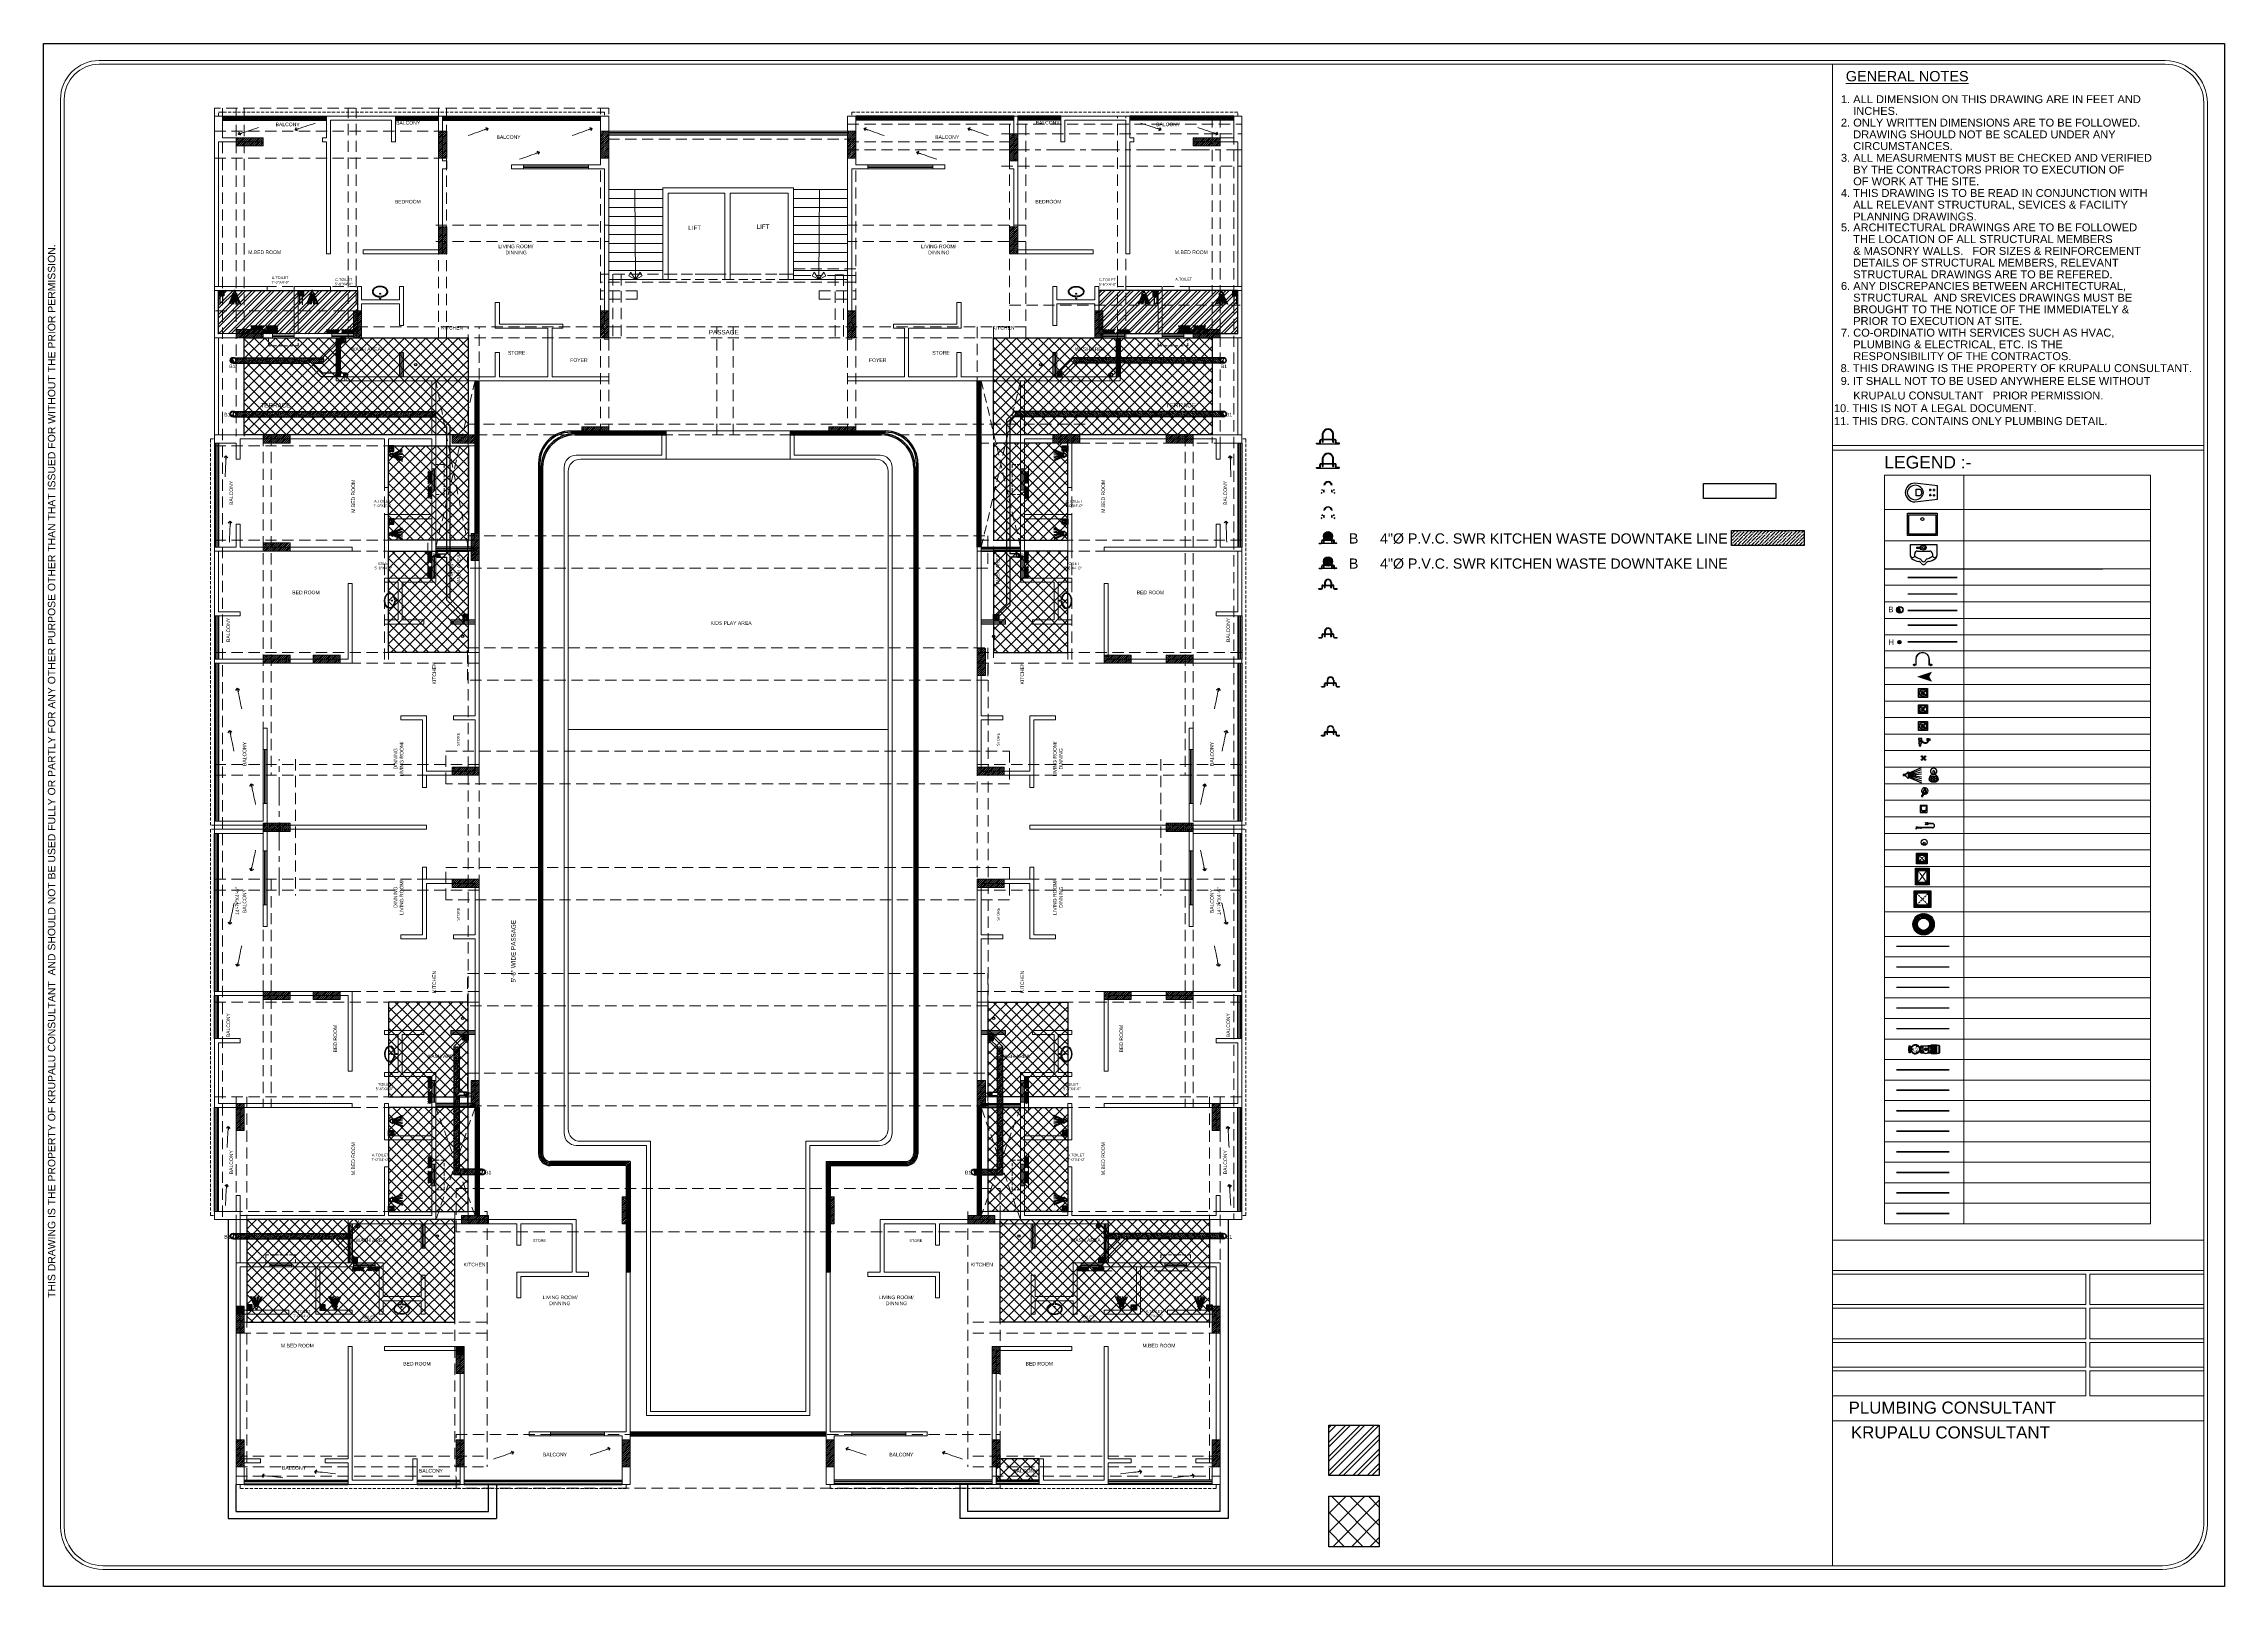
# Model space of a CAD drawing. Header units: inches. Extents: x 1807 to 67852, y 1160 to 20242.
# Drawn here: x 16490 to 18914, y 8125 to 9839 of the extents above; entities that cross this region are included whole.
import ezdxf
from ezdxf.enums import TextEntityAlignment as Align

# ---------------------------------------------------------------- set-up
doc = ezdxf.new("R2010")
doc.units = ezdxf.units.IN
doc.header["$MEASUREMENT"] = 0
for name, pattern in [('CENTER', [2, 1.25, -0.25, 0.25, -0.25]), ('DASHED', [0.75, 0.5, -0.25]), ('DASHED2', [0.375, 0.25, -0.125])]:
    doc.linetypes.add(name, pattern=pattern)
doc.layers.get('0').update_dxf_attribs({"lineweight": 20})
for name, color, linetype, lineweight in [('$TD_AUDIT_GENERATED_(67B1F)', 8, 'Continuous', 15), ('0.75 WATER', 192, 'Continuous', 40), ('02WINDOW & DOTTED', 8, 'Continuous', 20), ('1 WATER', 44, 'Continuous', 40), ('1.5 WATER PIPE', 224, 'Continuous', 40), ('12 R.C.C.', 146, 'FENCELINE1', 30), ('18 R.C.C.', 98, 'FENCELINE1', 30), ('2 WATER PIPE', 225, 'Continuous', 40), ('2.5 WATER PIPE', 4, 'Continuous', 40), ('3 P.V.C. PIPE', 232, 'Continuous', 30), ('3 WATER PIPE', 3, 'Continuous', 40), ('4 R.C.C.', 6, 'FENCELINE1', 30), ('4 upvc pip', 5, 'Continuous', 30), ('4 upvc pip hatch', 6, 'Continuous', 5), ('4. UPCV', 6, 'Continuous', 30), ('4WATER PIPE', 36, 'Continuous', 40), ('9 R.C.C.', 15, 'FENCELINE1', 30), ('A-HATCH', 252, 'Continuous', 13), ('AP_TEXT', 7, 'Continuous', 13), ('Bathing', 3, 'Continuous', 30), ('BLOCK', 7, 'Continuous', 0), ('COLD WATER', 4, 'Continuous', 30), ('column_01', 7, 'Continuous', 18), ('Dummy wall', 8, 'Continuous', 18), ('HATCH', 8, 'Continuous', 0), ('HOT LINE', 1, 'Continuous', 30), ('HOT LINE HATCH', 1, 'Continuous', 5), ('LEGEND', 7, 'Continuous', 15), ('M.H.', 1, 'Continuous', 30), ('N.WALL', 7, 'Continuous', 25), ('Nstair', 8, 'Continuous', 20), ('P_SANITARY FIXTURE', 151, 'Continuous', 5), ('PROJ.', 8, 'DASHED', 20), ('RAILING', 8, 'Continuous', 25), ('Railing 01', 8, 'Continuous', 18), ('RAIN WATER', 32, 'Continuous', 30), ('SHOP TEXT', 7, 'Continuous', 15), ('STCPL-P-DOMESTIC WATER PIPE', 150, 'DOMESTIC WATER SUPPLY PIPE LINE', 9), ('STCPL-P-U.CLAMP', 7, 'Continuous', 9), ('SUNK', 216, 'Continuous', 30), ('SUNK HTACH', 165, 'Continuous', 15), ('wall', 7, 'Continuous', 20), ('WALLS', 7, 'Continuous', 20), ('WINDOW', 8, 'Continuous', 15)]:
    doc.layers.add(name, color=color, linetype=linetype, lineweight=lineweight)
doc.layers.add('1.75', color=7, linetype='Continuous', lineweight=40, true_color=0x006b19)
doc.layers.add('6 R.C.C.', color=7, linetype='FENCELINE1', lineweight=30, true_color=0x707000)
for name, color, linetype in [('K.Text', 7, 'Continuous'), ('P_DOMESTIC', 142, 'Continuous'), ('STCPL-P-SW_TEXT', 7, 'Continuous')]:
    doc.layers.add(name, color=color, linetype=linetype)
doc.styles.add('Krupalu', font='arial.ttf', dxfattribs={"height": 8})
doc.styles.add('Krupalu 1', font='arial.ttf')
doc.linetypes.add('DOMESTIC WATER SUPPLY PIPE LINE', pattern='A,0.5,-0.2,["DWS",Standard,S=0.1,R=0,X=-0.1,Y=-0.05],-0.25', length=0.95)
doc.linetypes.add('FENCELINE1', pattern='A,0.25,-0.1,[133,ltypeshp.shx,S=0.1,R=0,X=-0.1,Y=0],-0.1,1', length=1.45)
doc.dimstyles.new('Krupalu', dxfattribs={"dimtxt": 4, "dimasz": 4, "dimexe": 0, "dimexo": 0, "dimgap": 0.09, "dimtad": 0, "dimtoh": 1, "dimdec": 0, "dimzin": 3, "dimdsep": 46, "dimlunit": 4, "dimtxsty": 'Krupalu', "dimblk": 'DOTSMALL', "dimcen": 0, "dimse1": 1, "dimse2": 1, "dimclrd": 256, "dimclre": 256, "dimclrt": 7, "dimadec": 0, "dimazin": 0, "dimtfac": 1, "dimtdec": 0, "dimtofl": 0, "dimtmove": 1, "dimatfit": 0, "dimldrblk": 'OPEN90', "dimfxl": 1, "dimtolj": 1, "dimtzin": 0, "dimlwd": -1, "dimarcsym": 0})
pattern_1 = [(45, (-2883.8112, 0), (-1.0606601718, 1.0606601718), [])]
pattern_2 = [(135, (108474.4964, -3500.1794), (-1.325825215, -1.325825215), []), (135, (108474.4964, -3499.2955), (-1.325825215, -1.325825215), [])]
pattern_3 = [(315, (-25496.3152, 102489.71072), (-0.1767766953, -0.1767766953), [])]
pattern_4 = [(225, (108474.4964, 21437.0292), (-1.325825215, 1.325825215), []), (225, (108474.4964, 21436.1453), (-1.325825215, 1.325825215), [])]
pattern_5 = [(45, (4642.928, -82036.0392), (-1.325825215, 1.325825215), []), (45, (4643.8119, -82036.0392), (-1.325825215, 1.325825215), [])]
pattern_6 = [(45, (-7059.6064, 278.7383), (-2.12132034, 2.12132034), []), (45, (-7057.485, 278.7383), (-2.12132034, 2.12132034), [3.75, -0.75, 0, -0.75])]
pattern_7 = [(45, (-73972.433, -3500.1794), (1.325825215, -1.325825215), []), (45, (-73972.433, -3499.2955), (1.325825215, -1.325825215), [])]
pattern_8 = [(45, (12547.977, -55328.927), (-5.9662135, 5.9662135), []), (135, (12547.977, -55328.927), (-5.9662135, -5.9662135), [])]
pattern_9 = [(315, (-73972.433, 21437.0292), (1.325825215, 1.325825215), []), (315, (-73972.433, 21436.1453), (1.325825215, 1.325825215), [])]
pattern_10 = [(135, (29859.1354, -82036.0392), (1.325825215, 1.325825215), []), (135, (29858.2515, -82036.0392), (1.325825215, 1.325825215), [])]
pattern_11 = [(45, (17613.72176, 6419.67034), (-0.20375861, 0.20375861), []), (45, (17613.92552, 6419.67034), (-0.20375861, 0.20375861), [0.144079095, -0.072039548])]
pattern_12 = [(135, (18227.07283, 6419.67034), (0.20375861, 0.20375861), []), (135, (18226.86907, 6419.67034), (0.20375861, 0.20375861), [0.144079095, -0.072039548])]
pattern_13 = [(135, (18227.07283, 6365.31502), (0.20375861, 0.20375861), []), (135, (18226.86907, 6365.31502), (0.20375861, 0.20375861), [0.144079095, -0.072039548])]
pattern_14 = [(45, (17613.72176, 6365.31502), (-0.20375861, 0.20375861), []), (45, (17613.92552, 6365.31502), (-0.20375861, 0.20375861), [0.144079095, -0.072039548])]
pattern_15 = [(45, (17610.90459, 6528.17123), (-0.20375861, 0.20375861), []), (45, (17611.10834, 6528.17123), (-0.20375861, 0.20375861), [0.144079095, -0.072039548])]
pattern_16 = [(135, (18224.25565, 6528.17123), (0.20375861, 0.20375861), []), (135, (18224.0519, 6528.17123), (0.20375861, 0.20375861), [0.144079095, -0.072039548])]
pattern_17 = [(135, (18224.25565, 6474.02567), (0.20375861, 0.20375861), []), (135, (18224.0519, 6474.02567), (0.20375861, 0.20375861), [0.144079095, -0.072039548])]
pattern_18 = [(45, (17610.90459, 6474.02567), (-0.20375861, 0.20375861), []), (45, (17611.10834, 6474.02567), (-0.20375861, 0.20375861), [0.144079095, -0.072039548])]
pattern_19 = [(135, (21954.087, -55328.927), (5.9662135, 5.9662135), []), (45, (21954.087, -55328.927), (5.9662135, -5.9662135), [])]
pattern_20 = [(45, (11951.298, -55328.927), (-5.9662135, 5.9662135), []), (135, (11951.298, -55328.927), (-5.9662135, -5.9662135), [])]
pattern_21 = [(45, (11951.298, -55328.927), (-5.9662135, 5.9662135), []), (135, (11951.298, -55328.927), (-5.9662135, -5.9662135), [])]
pattern_22 = [(45, (16684.781, 9516.628), (-5.3033, 5.3033), []), (45, (16688.317, 9516.628), (-5.3033, 5.3033), [])]
pattern_23 = [(135, (60021.93585, -84542.61441), (0.1767766953, 0.1767766953), [])]
pattern_24 = [(135, (60021.93585, -84542.61441), (0.1767766953, 0.1767766953), [])]

# ---------------------------------------------------------------- blocks, each defined once
blk = doc.blocks.new('A$C538C39F4')
at = {"layer": 'column_01', "lineweight": 18}
h = blk.add_hatch(color=8, dxfattribs=at)
h.dxf.hatch_style = 1
h.paths.add_polyline_path([(0, 9), (9, 9), (9, 0), (0, 0)])
at = {"layer": 'column_01'}
for p, q in [((9, 9), (0, 0)), ((0, 9), (9, 0))]:
    blk.add_line(p, q, dxfattribs=at)
blk.add_lwpolyline([(0, 9), (9, 9), (9, 0), (0, 0)], close=True, dxfattribs=at)
blk = doc.blocks.new('dfhtutrut')
at = {"layer": 'HATCH'}
h = blk.add_hatch(dxfattribs=at)
h.set_pattern_fill('ANSI31', color=256, scale=12, style=0)
h.set_pattern_definition(pattern_1)
h.paths.add_polyline_path([(142115.4, -629932.5), (142145.4, -629932.5), (142145.4, -629923.5), (142115.4, -629923.5)])
h = blk.add_hatch(dxfattribs=at)
h.set_pattern_fill('ANSI31', color=256, scale=12, style=0)
h.set_pattern_definition(pattern_1)
h.paths.add_polyline_path([(142340.4, -629916), (142340.4, -629946), (142349.4, -629946), (142349.4, -629916)])
h = blk.add_hatch(dxfattribs=at)
h.set_pattern_fill('ANSI31', color=256, scale=12, style=0)
h.set_pattern_definition(pattern_1)
h.paths.add_polyline_path([(142520.4, -629916), (142520.4, -629946), (142529.4, -629946), (142529.4, -629916)])
h = blk.add_hatch(dxfattribs=at)
h.set_pattern_fill('ANSI31', color=256, scale=12, style=0)
h.set_pattern_definition(pattern_1)
h.paths.add_polyline_path([(142794.9, -629916), (142794.9, -629946), (142803.9, -629946), (142803.9, -629916)])
h = blk.add_hatch(dxfattribs=at)
h.set_pattern_fill('ANSI31', color=256, scale=12, style=0)
h.set_pattern_definition(pattern_1)
h.paths.add_polyline_path([(142974.9, -629919), (142974.9, -629949), (142983.9, -629949), (142983.9, -629919)])
h = blk.add_hatch(dxfattribs=at)
h.set_pattern_fill('ANSI31', color=256, scale=12, style=0)
h.set_pattern_definition(pattern_1)
h.paths.add_polyline_path([(143208.9, -629932.5), (143178.9, -629932.5), (143178.9, -629923.5), (143208.9, -629923.5)])
h = blk.add_hatch(dxfattribs=at)
h.set_pattern_fill('ANSI31', color=256, scale=12, style=0)
h.set_pattern_definition(pattern_1)
h.paths.add_polyline_path([(142349.4, -630052.5), (142349.4, -630022.5), (142340.4, -630022.5), (142340.4, -630052.5)])
h = blk.add_hatch(dxfattribs=at)
h.set_pattern_fill('ANSI31', color=256, scale=12, style=0)
h.set_pattern_definition(pattern_1)
h.paths.add_polyline_path([(142983.9, -630052.5), (142983.9, -630022.5), (142974.9, -630022.5), (142974.9, -630052.5)])
h = blk.add_hatch(dxfattribs=at)
h.set_pattern_fill('ANSI31', color=256, scale=12, style=0)
h.set_pattern_definition(pattern_1)
h.paths.add_polyline_path([(142254.9, -630145.5), (142254.9, -630115.5), (142245.9, -630115.5), (142245.9, -630145.5)])
h = blk.add_hatch(dxfattribs=at)
h.set_pattern_fill('ANSI31', color=256, scale=12, style=0)
h.set_pattern_definition(pattern_1)
h.paths.add_polyline_path([(142529.4, -630145.5), (142529.4, -630115.5), (142520.4, -630115.5), (142520.4, -630145.5)])
h = blk.add_hatch(dxfattribs=at)
h.set_pattern_fill('ANSI31', color=256, scale=12, style=0)
h.set_pattern_definition(pattern_1)
h.paths.add_polyline_path([(142803.9, -630145.5), (142803.9, -630115.5), (142794.9, -630115.5), (142794.9, -630145.5)])
h = blk.add_hatch(dxfattribs=at)
h.set_pattern_fill('ANSI31', color=256, scale=12, style=0)
h.set_pattern_definition(pattern_1)
h.paths.add_polyline_path([(143078.4, -630145.5), (143078.4, -630115.5), (143069.4, -630115.5), (143069.4, -630145.5)])
h = blk.add_hatch(dxfattribs=at)
h.set_pattern_fill('ANSI31', color=256, scale=12, style=0)
h.set_pattern_definition(pattern_1)
h.paths.add_polyline_path([(142115.4, -630145.5), (142145.4, -630145.5), (142145.4, -630136.5), (142115.4, -630136.5)])
h = blk.add_hatch(dxfattribs=at)
h.set_pattern_fill('ANSI31', color=256, scale=12, style=0)
h.set_pattern_definition(pattern_1)
h.paths.add_polyline_path([(143208.9, -630145.5), (143178.9, -630145.5), (143178.9, -630136.5), (143208.9, -630136.5)])
h = blk.add_hatch(dxfattribs=at)
h.set_pattern_fill('ANSI31', color=256, scale=12, style=0)
h.set_pattern_definition(pattern_1)
h.paths.add_polyline_path([(142529.4, -630244.5), (142499.4, -630244.5), (142499.4, -630253.5), (142529.4, -630253.5)])
h = blk.add_hatch(dxfattribs=at)
h.set_pattern_fill('ANSI31', color=256, scale=12, style=0)
h.set_pattern_definition(pattern_1)
h.paths.add_polyline_path([(142803.9, -630244.5), (142773.9, -630244.5), (142773.9, -630253.5), (142803.9, -630253.5)])
h = blk.add_hatch(dxfattribs=at)
h.set_pattern_fill('ANSI31', color=256, scale=12, style=0)
h.set_pattern_definition(pattern_1)
h.paths.add_polyline_path([(142145.4, -630262.5), (142175.4, -630262.5), (142175.4, -630253.5), (142145.4, -630253.5)])
h = blk.add_hatch(dxfattribs=at)
h.set_pattern_fill('ANSI31', color=256, scale=12, style=0)
h.set_pattern_definition(pattern_1)
h.paths.add_polyline_path([(142385.4, -630262.5), (142355.4, -630262.5), (142355.4, -630253.5), (142385.4, -630253.5)])
h = blk.add_hatch(dxfattribs=at)
h.set_pattern_fill('ANSI31', color=256, scale=12, style=0)
h.set_pattern_definition(pattern_1)
h.paths.add_polyline_path([(143022.9, -630262.5), (143052.9, -630262.5), (143052.9, -630253.5), (143022.9, -630253.5)])
h = blk.add_hatch(dxfattribs=at)
h.set_pattern_fill('ANSI31', color=256, scale=12, style=0)
h.set_pattern_definition(pattern_1)
h.paths.add_polyline_path([(143178.9, -630262.5), (143148.9, -630262.5), (143148.9, -630253.5), (143178.9, -630253.5)])
h = blk.add_hatch(dxfattribs=at)
h.set_pattern_fill('ANSI31', color=256, scale=12, style=0)
h.set_pattern_definition(pattern_1)
h.paths.add_polyline_path([(142376.4, -630363), (142376.4, -630393), (142385.4, -630393), (142385.4, -630363)])
h = blk.add_hatch(dxfattribs=at)
h.set_pattern_fill('ANSI31', color=256, scale=12, style=0)
h.set_pattern_definition(pattern_1)
h.paths.add_polyline_path([(142145.4, -630382.5), (142175.4, -630382.5), (142175.4, -630373.5), (142145.4, -630373.5)])
h = blk.add_hatch(dxfattribs=at)
h.set_pattern_fill('ANSI31', color=256, scale=12, style=0)
h.set_pattern_definition(pattern_1)
h.paths.add_polyline_path([(142938.9, -630490.5), (142938.9, -630520.5), (142947.9, -630520.5), (142947.9, -630490.5)])
h = blk.add_hatch(dxfattribs=at)
h.set_pattern_fill('ANSI31', color=256, scale=12, style=0)
h.set_pattern_definition(pattern_1)
h.paths.add_polyline_path([(142145.4, -630507), (142175.4, -630507), (142175.4, -630498), (142145.4, -630498)])
h = blk.add_hatch(dxfattribs=at)
h.set_pattern_fill('ANSI31', color=256, scale=12, style=0)
h.set_pattern_definition(pattern_1)
h.paths.add_polyline_path([(142230.9, -630507), (142200.9, -630507), (142200.9, -630498), (142230.9, -630498)])
h = blk.add_hatch(dxfattribs=at)
h.set_pattern_fill('ANSI31', color=256, scale=12, style=0)
h.set_pattern_definition(pattern_1)
h.paths.add_polyline_path([(143079.9, -630507), (143109.9, -630507), (143109.9, -630498), (143079.9, -630498)])
h = blk.add_hatch(dxfattribs=at)
h.set_pattern_fill('ANSI31', color=256, scale=12, style=0)
h.set_pattern_definition(pattern_1)
h.paths.add_polyline_path([(143178.9, -630507), (143148.9, -630507), (143148.9, -630498), (143178.9, -630498)])
h = blk.add_hatch(dxfattribs=at)
h.set_pattern_fill('ANSI31', color=256, scale=12, style=0)
h.set_pattern_definition(pattern_1)
h.paths.add_polyline_path([(142385.4, -630622.5), (142355.4, -630622.5), (142355.4, -630631.5), (142385.4, -630631.5)])
h = blk.add_hatch(dxfattribs=at)
h.set_pattern_fill('ANSI31', color=256, scale=12, style=0)
h.set_pattern_definition(pattern_1)
h.paths.add_polyline_path([(142938.9, -630631.5), (142968.9, -630631.5), (142968.9, -630622.5), (142938.9, -630622.5)])
h = blk.add_hatch(dxfattribs=at)
h.set_pattern_fill('ANSI31', color=256, scale=12, style=0)
h.set_pattern_definition(pattern_1)
h.paths.add_polyline_path([(142145.4, -630693.7), (142175.4, -630693.7), (142175.4, -630684.7), (142145.4, -630684.7)])
h = blk.add_hatch(dxfattribs=at)
h.set_pattern_fill('ANSI31', color=256, scale=12, style=0)
h.set_pattern_definition(pattern_1)
h.paths.add_polyline_path([(143178.9, -630693.7), (143148.9, -630693.7), (143148.9, -630684.7), (143178.9, -630684.7)])
h = blk.add_hatch(dxfattribs=at)
h.set_pattern_fill('ANSI31', color=256, scale=12, style=0)
h.set_pattern_definition(pattern_1)
h.paths.add_polyline_path([(142385.4, -630747), (142355.4, -630747), (142355.4, -630756), (142385.4, -630756)])
h = blk.add_hatch(dxfattribs=at)
h.set_pattern_fill('ANSI31', color=256, scale=12, style=0)
h.set_pattern_definition(pattern_1)
h.paths.add_polyline_path([(142938.9, -630756), (142968.9, -630756), (142968.9, -630747), (142938.9, -630747)])
h = blk.add_hatch(dxfattribs=at)
h.set_pattern_fill('ANSI31', color=256, scale=12, style=0)
h.set_pattern_definition(pattern_1)
h.paths.add_polyline_path([(142145.4, -630880.5), (142175.4, -630880.5), (142175.4, -630871.5), (142145.4, -630871.5)])
h = blk.add_hatch(dxfattribs=at)
h.set_pattern_fill('ANSI31', color=256, scale=12, style=0)
h.set_pattern_definition(pattern_1)
h.paths.add_polyline_path([(142230.9, -630880.5), (142200.9, -630880.5), (142200.9, -630871.5), (142230.9, -630871.5)])
h = blk.add_hatch(dxfattribs=at)
h.set_pattern_fill('ANSI31', color=256, scale=12, style=0)
h.set_pattern_definition(pattern_1)
h.paths.add_polyline_path([(143079.9, -630880.5), (143109.9, -630880.5), (143109.9, -630871.5), (143079.9, -630871.5)])
h = blk.add_hatch(dxfattribs=at)
h.set_pattern_fill('ANSI31', color=256, scale=12, style=0)
h.set_pattern_definition(pattern_1)
h.paths.add_polyline_path([(143178.9, -630880.5), (143148.9, -630880.5), (143148.9, -630871.5), (143178.9, -630871.5)])
h = blk.add_hatch(dxfattribs=at)
h.set_pattern_fill('ANSI31', color=256, scale=12, style=0)
h.set_pattern_definition(pattern_1)
h.paths.add_polyline_path([(142385.4, -631000.5), (142385.4, -630970.5), (142376.4, -630970.5), (142376.4, -631000.5)])
h = blk.add_hatch(dxfattribs=at)
h.set_pattern_fill('ANSI31', color=256, scale=12, style=0)
h.set_pattern_definition(pattern_1)
h.paths.add_polyline_path([(142947.9, -631000.5), (142947.9, -630970.5), (142938.9, -630970.5), (142938.9, -631000.5)])
h = blk.add_hatch(dxfattribs=at)
h.set_pattern_fill('ANSI31', color=256, scale=12, style=0)
h.set_pattern_definition(pattern_1)
h.paths.add_polyline_path([(142115.4, -630996), (142115.4, -631026), (142124.4, -631026), (142124.4, -630996)])
h = blk.add_hatch(dxfattribs=at)
h.set_pattern_fill('ANSI31', color=256, scale=12, style=0)
h.set_pattern_definition(pattern_1)
h.paths.add_polyline_path([(143199.9, -630996), (143199.9, -631026), (143208.9, -631026), (143208.9, -630996)])
h = blk.add_hatch(dxfattribs=at)
h.set_pattern_fill('ANSI31', color=256, scale=12, style=0)
h.set_pattern_definition(pattern_1)
h.paths.add_polyline_path([(142395.9, -631120.5), (142365.9, -631120.5), (142365.9, -631129.5), (142395.9, -631129.5)])
h = blk.add_hatch(dxfattribs=at)
h.set_pattern_fill('ANSI31', color=256, scale=12, style=0)
h.set_pattern_definition(pattern_1)
h.paths.add_polyline_path([(142553.4, -631129.5), (142553.4, -631099.5), (142544.4, -631099.5), (142544.4, -631129.5)])
h = blk.add_hatch(dxfattribs=at)
h.set_pattern_fill('ANSI31', color=256, scale=12, style=0)
h.set_pattern_definition(pattern_1)
h.paths.add_polyline_path([(142779.9, -631129.5), (142779.9, -631099.5), (142770.9, -631099.5), (142770.9, -631129.5)])
h = blk.add_hatch(dxfattribs=at)
h.set_pattern_fill('ANSI31', color=256, scale=12, style=0)
h.set_pattern_definition(pattern_1)
h.paths.add_polyline_path([(142928.4, -631129.5), (142958.4, -631129.5), (142958.4, -631120.5), (142928.4, -631120.5)])
h = blk.add_hatch(dxfattribs=at)
h.set_pattern_fill('ANSI31', color=256, scale=12, style=0)
h.set_pattern_definition(pattern_1)
edge = h.paths.add_edge_path()
edge.add_line((142115.4, -631221), (142124.4, -631221))
edge.add_line((142124.4, -631221), (142115.4, -631230))
edge.add_line((142115.4, -631230), (142124.4, -631230))
h = blk.add_hatch(dxfattribs=at)
h.set_pattern_fill('ANSI31', color=256, scale=12, style=0)
h.set_pattern_definition(pattern_1)
edge = h.paths.add_edge_path()
edge.add_line((142115.4, -631221), (142124.4, -631221))
h = blk.add_hatch(dxfattribs=at)
h.set_pattern_fill('ANSI31', color=256, scale=12, style=0)
h.set_pattern_definition(pattern_1)
h.paths.add_polyline_path([(142115.4, -631221), (142115.4, -631251), (142124.4, -631251), (142124.4, -631221)])
h.paths.add_polyline_path([(142124.4, -631230), (142115.4, -631221), (142115.4, -631230), (142124.4, -631221), (142124.4, -631230)], flags=16)
h = blk.add_hatch(dxfattribs=at)
h.set_pattern_fill('ANSI31', color=256, scale=12, style=0)
h.set_pattern_definition(pattern_1)
edge = h.paths.add_edge_path()
edge.add_line((142115.4, -631230), (142124.4, -631230))
h = blk.add_hatch(dxfattribs=at)
h.set_pattern_fill('ANSI31', color=256, scale=12, style=0)
h.set_pattern_definition(pattern_1)
h.paths.add_polyline_path([(143208.9, -631221), (143208.9, -631251), (143199.9, -631251), (143199.9, -631221)])
h = blk.add_hatch(dxfattribs=at)
h.set_pattern_fill('ANSI31', color=256, scale=12, style=0)
h.set_pattern_definition(pattern_1)
edge = h.paths.add_edge_path()
edge.add_line((142359.9, -631266), (142368.9, -631266))
h = blk.add_hatch(dxfattribs=at)
h.set_pattern_fill('ANSI31', color=256, scale=12, style=0)
h.set_pattern_definition(pattern_1)
h.paths.add_polyline_path([(142368.9, -631266), (142368.9, -631296), (142359.9, -631296), (142359.9, -631266)])
h.paths.add_polyline_path([(142368.9, -631275), (142359.9, -631266), (142359.9, -631275), (142368.9, -631266), (142368.9, -631275)], flags=16)
h = blk.add_hatch(dxfattribs=at)
h.set_pattern_fill('ANSI31', color=256, scale=12, style=0)
h.set_pattern_definition(pattern_1)
h.paths.add_polyline_path([(142964.4, -631266), (142964.4, -631296), (142955.4, -631296), (142955.4, -631266)])
h = blk.add_hatch(dxfattribs=at)
h.set_pattern_fill('ANSI31', color=256, scale=12, style=0)
h.set_pattern_definition(pattern_1)
edge = h.paths.add_edge_path()
edge.add_line((142359.9, -631275), (142368.9, -631275))
h = blk.add_hatch(dxfattribs=at)
h.set_pattern_fill('ANSI31', color=256, scale=12, style=0)
h.set_pattern_definition(pattern_1)
edge = h.paths.add_edge_path()
edge.add_line((142359.9, -631275), (142368.9, -631275))
h = blk.add_hatch(dxfattribs=at)
h.set_pattern_fill('ANSI31', color=256, scale=12, style=0)
h.set_pattern_definition(pattern_1)
h.paths.add_polyline_path([(142124.4, -631399.5), (142124.4, -631369.5), (142115.4, -631369.5), (142115.4, -631399.5)])
h = blk.add_hatch(dxfattribs=at)
h.set_pattern_fill('ANSI31', color=256, scale=12, style=0)
h.set_pattern_definition(pattern_1)
h.paths.add_polyline_path([(142368.9, -631399.5), (142368.9, -631369.5), (142359.9, -631369.5), (142359.9, -631399.5)])
h = blk.add_hatch(dxfattribs=at)
h.set_pattern_fill('ANSI31', color=256, scale=12, style=0)
h.set_pattern_definition(pattern_1)
h.paths.add_polyline_path([(142553.4, -631399.5), (142553.4, -631369.5), (142544.4, -631369.5), (142544.4, -631399.5)])
h = blk.add_hatch(dxfattribs=at)
h.set_pattern_fill('ANSI31', color=256, scale=12, style=0)
h.set_pattern_definition(pattern_1)
h.paths.add_polyline_path([(142779.9, -631399.5), (142779.9, -631369.5), (142770.9, -631369.5), (142770.9, -631399.5)])
h = blk.add_hatch(dxfattribs=at)
h.set_pattern_fill('ANSI31', color=256, scale=12, style=0)
h.set_pattern_definition(pattern_1)
h.paths.add_polyline_path([(142964.4, -631399.5), (142964.4, -631369.5), (142955.4, -631369.5), (142955.4, -631399.5)])
h = blk.add_hatch(dxfattribs=at)
h.set_pattern_fill('ANSI31', color=256, scale=12, style=0)
h.set_pattern_definition(pattern_1)
h.paths.add_polyline_path([(143208.9, -631399.5), (143208.9, -631369.5), (143199.9, -631369.5), (143199.9, -631399.5)])
at = {"layer": 'column_01'}
for points in [[(142115.4, -629932.5), (142145.4, -629932.5), (142145.4, -629923.5), (142115.4, -629923.5)], [(142340.4, -629916), (142340.4, -629946), (142349.4, -629946), (142349.4, -629916)], [(142520.4, -629916), (142520.4, -629946), (142529.4, -629946), (142529.4, -629916)], [(142794.9, -629916), (142794.9, -629946), (142803.9, -629946), (142803.9, -629916)], [(142974.9, -629919), (142974.9, -629949), (142983.9, -629949), (142983.9, -629919)], [(143208.9, -629932.5), (143178.9, -629932.5), (143178.9, -629923.5), (143208.9, -629923.5)], [(142349.4, -630052.5), (142349.4, -630022.5), (142340.4, -630022.5), (142340.4, -630052.5)], [(142983.9, -630052.5), (142983.9, -630022.5), (142974.9, -630022.5), (142974.9, -630052.5)], [(142254.9, -630145.5), (142254.9, -630115.5), (142245.9, -630115.5), (142245.9, -630145.5)], [(142529.4, -630145.5), (142529.4, -630115.5), (142520.4, -630115.5), (142520.4, -630145.5)], [(142803.9, -630145.5), (142803.9, -630115.5), (142794.9, -630115.5), (142794.9, -630145.5)], [(143078.4, -630145.5), (143078.4, -630115.5), (143069.4, -630115.5), (143069.4, -630145.5)], [(142115.4, -630145.5), (142145.4, -630145.5), (142145.4, -630136.5), (142115.4, -630136.5)], [(143208.9, -630145.5), (143178.9, -630145.5), (143178.9, -630136.5), (143208.9, -630136.5)], [(142529.4, -630244.5), (142499.4, -630244.5), (142499.4, -630253.5), (142529.4, -630253.5)], [(142803.9, -630244.5), (142773.9, -630244.5), (142773.9, -630253.5), (142803.9, -630253.5)], [(142145.4, -630262.5), (142175.4, -630262.5), (142175.4, -630253.5), (142145.4, -630253.5)], [(142385.4, -630262.5), (142355.4, -630262.5), (142355.4, -630253.5), (142385.4, -630253.5)], [(143022.9, -630262.5), (143052.9, -630262.5), (143052.9, -630253.5), (143022.9, -630253.5)], [(143178.9, -630262.5), (143148.9, -630262.5), (143148.9, -630253.5), (143178.9, -630253.5)], [(142376.4, -630363), (142376.4, -630393), (142385.4, -630393), (142385.4, -630363)], [(142145.4, -630382.5), (142175.4, -630382.5), (142175.4, -630373.5), (142145.4, -630373.5)], [(142938.9, -630490.5), (142938.9, -630520.5), (142947.9, -630520.5), (142947.9, -630490.5)], [(142145.4, -630507), (142175.4, -630507), (142175.4, -630498), (142145.4, -630498)], [(142230.9, -630507), (142200.9, -630507), (142200.9, -630498), (142230.9, -630498)], [(143079.9, -630507), (143109.9, -630507), (143109.9, -630498), (143079.9, -630498)], [(143178.9, -630507), (143148.9, -630507), (143148.9, -630498), (143178.9, -630498)], [(142385.4, -630622.5), (142355.4, -630622.5), (142355.4, -630631.5), (142385.4, -630631.5)], [(142938.9, -630631.5), (142968.9, -630631.5), (142968.9, -630622.5), (142938.9, -630622.5)], [(142145.4, -630693.7), (142175.4, -630693.7), (142175.4, -630684.7), (142145.4, -630684.7)], [(143178.9, -630693.7), (143148.9, -630693.7), (143148.9, -630684.7), (143178.9, -630684.7)], [(142385.4, -630747), (142355.4, -630747), (142355.4, -630756), (142385.4, -630756)], [(142938.9, -630756), (142968.9, -630756), (142968.9, -630747), (142938.9, -630747)], [(142145.4, -630880.5), (142175.4, -630880.5), (142175.4, -630871.5), (142145.4, -630871.5)], [(142230.9, -630880.5), (142200.9, -630880.5), (142200.9, -630871.5), (142230.9, -630871.5)], [(143079.9, -630880.5), (143109.9, -630880.5), (143109.9, -630871.5), (143079.9, -630871.5)], [(143178.9, -630880.5), (143148.9, -630880.5), (143148.9, -630871.5), (143178.9, -630871.5)], [(142385.4, -631000.5), (142385.4, -630970.5), (142376.4, -630970.5), (142376.4, -631000.5)], [(142947.9, -631000.5), (142947.9, -630970.5), (142938.9, -630970.5), (142938.9, -631000.5)], [(142115.4, -630996), (142115.4, -631026), (142124.4, -631026), (142124.4, -630996)], [(143199.9, -630996), (143199.9, -631026), (143208.9, -631026), (143208.9, -630996)], [(142395.9, -631120.5), (142365.9, -631120.5), (142365.9, -631129.5), (142395.9, -631129.5)], [(142553.4, -631129.5), (142553.4, -631099.5), (142544.4, -631099.5), (142544.4, -631129.5)], [(142779.9, -631129.5), (142779.9, -631099.5), (142770.9, -631099.5), (142770.9, -631129.5)], [(142928.4, -631129.5), (142958.4, -631129.5), (142958.4, -631120.5), (142928.4, -631120.5)], [(142115.4, -631221), (142115.4, -631251), (142124.4, -631251), (142124.4, -631221)], [(143208.9, -631221), (143208.9, -631251), (143199.9, -631251), (143199.9, -631221)], [(142368.9, -631266), (142368.9, -631296), (142359.9, -631296), (142359.9, -631266)], [(142964.4, -631266), (142964.4, -631296), (142955.4, -631296), (142955.4, -631266)], [(142124.4, -631399.5), (142124.4, -631369.5), (142115.4, -631369.5), (142115.4, -631399.5)], [(142368.9, -631399.5), (142368.9, -631369.5), (142359.9, -631369.5), (142359.9, -631399.5)], [(142553.4, -631399.5), (142553.4, -631369.5), (142544.4, -631369.5), (142544.4, -631399.5)], [(142779.9, -631399.5), (142779.9, -631369.5), (142770.9, -631369.5), (142770.9, -631399.5)], [(142964.4, -631399.5), (142964.4, -631369.5), (142955.4, -631369.5), (142955.4, -631399.5)], [(143208.9, -631399.5), (143208.9, -631369.5), (143199.9, -631369.5), (143199.9, -631399.5)]]:
    blk.add_lwpolyline(points, close=True, dxfattribs=at)
at = {"layer": 'column_01', "xscale": -1}
blk.add_blockref('A$C538C39F4', (142124.4, -631230), dxfattribs=at)
at = {"layer": 'column_01'}
blk.add_blockref('A$C538C39F4', (142359.9, -631275), dxfattribs=at)
blk = doc.blocks.new('Shower')
at = {"layer": 'Bathing'}
h = blk.add_hatch(color=256, dxfattribs=at)
h.paths.add_polyline_path([(60267.4, -3620.4), (60268.7, -3620.4), (60268.7, -3618.6), (60267.4, -3618.6)])
h.paths.add_polyline_path([(60270.2, -3623.6), (60270.7, -3622.8), (60265.3, -3622.8), (60266.1, -3623.6)])
at = {"layer": 'Bathing', "ltscale": 3}
for p, q in [((60266.1, -3623.6), (60261.5, -3634)), ((60266.8, -3623.6), (60263.2, -3634)), ((60267.4, -3623.6), (60265.2, -3634)), ((60267.4, -3620.4), (60265.3, -3622.8)), ((60265.3, -3622.8), (60266.1, -3623.6)), ((60270.7, -3622.8), (60265.3, -3622.8)), ((60266.1, -3623.6), (60270.2, -3623.6)), ((60268, -3623.6), (60266.8, -3634)), ((60267.4, -3620.4), (60267.4, -3618.6)), ((60268.7, -3618.6), (60267.4, -3618.6)), ((60268.7, -3618.6), (60267.4, -3618.6)), ((60268.7, -3620.4), (60267.4, -3620.4)), ((60268.7, -3620.4), (60267.4, -3620.4)), ((60268, -3623.6), (60269.3, -3634)), ((60268.7, -3620.4), (60268.7, -3618.6)), ((60268.7, -3620.4), (60270.7, -3622.8)), ((60268.7, -3623.6), (60270.9, -3634)), ((60269.3, -3623.6), (60272.9, -3634)), ((60269.9, -3623.6), (60274.6, -3634)), ((60270.2, -3623.6), (60270.7, -3622.8))]:
    blk.add_line(p, q, dxfattribs=at)
for points in [[(60267.4, -3620.4), (60265.3, -3622.8)], [(60270.7, -3622.8), (60268.7, -3620.4)]]:
    blk.add_lwpolyline(points, dxfattribs=at)
blk.add_circle((60268, -3627), 1.78, dxfattribs=at)
blk = doc.blocks.new('rwrwq')
at = {"layer": 'Bathing'}
for points in [[(19894.4, -3202.3), (19894.4, -3196.3), (19900.4, -3196.3), (19900.4, -3202.3)], [(19894.6, -3202.1), (19894.6, -3196.6), (19900.1, -3196.6), (19900.1, -3202.1)]]:
    blk.add_lwpolyline(points, close=True, dxfattribs=at)
for centre, radius in [((19897.4, -3199.3), 2.42), ((19895.9, -3197.9), 0.129), ((19897.4, -3198.1), 0.129), ((19897.4, -3198.1), 0.129), ((19898.8, -3197.9), 0.129), ((19895.5, -3199.3), 0.129), ((19895.9, -3200.8), 0.129), ((19896.2, -3199.3), 0.129), ((19896.4, -3198.4), 0.129), ((19896.4, -3200.3), 0.129), ((19896.9, -3199.3), 0.129), ((19896.9, -3198.9), 0.129), ((19896.9, -3199.8), 0.129), ((19897.4, -3198.8), 0.129), ((19897.4, -3198.8), 0.129), ((19897.4, -3199.3), 0.129), ((19897.4, -3199.8), 0.129), ((19897.4, -3199.8), 0.129), ((19897.4, -3200.6), 0.129), ((19897.4, -3200.6), 0.129), ((19897.4, -3201.3), 0.129), ((19897.4, -3201.3), 0.129), ((19897.8, -3198.9), 0.129), ((19897.9, -3199.3), 0.129), ((19897.8, -3199.8), 0.129), ((19898.3, -3198.4), 0.129), ((19898.3, -3200.3), 0.129), ((19898.5, -3199.3), 0.129), ((19898.8, -3200.8), 0.129)]:
    blk.add_circle(centre, radius, dxfattribs=at)
blk = doc.blocks.new('MMKKJ')
at = {"layer": 'Bathing'}
for centre, radius in [((30550.1, -6434.3), 1.69), ((30550.1, -6434.9), 0.608)]:
    blk.add_circle(centre, radius, dxfattribs=at)
blk = doc.blocks.new('SDHGFH')
at = {"layer": 'HATCH'}
h = blk.add_hatch(dxfattribs=at)
h.set_pattern_fill('ANSI32', color=256, scale=4, style=0)
h.paths.add_polyline_path([(60723, -3901.4), (60702, -3901.4), (60702, -3922.4), (60723, -3922.4)])
h.paths.add_polyline_path([(60718.5, -3905.9), (60718.5, -3917.9), (60706.5, -3917.9), (60706.5, -3905.9)], flags=16)
at = {"layer": 'HATCH', "linetype": 'DASHED2'}
for p, q in [((60718.5, -3917.9), (60706.5, -3905.9)), ((60706.5, -3917.9), (60718.5, -3905.9))]:
    blk.add_line(p, q, dxfattribs=at)
at = {"layer": 'M.H.'}
for points in [[(60702, -3901.4), (60723, -3901.4), (60723, -3922.4), (60702, -3922.4)], [(60706.5, -3905.9), (60718.5, -3905.9), (60718.5, -3917.9), (60706.5, -3917.9)]]:
    blk.add_lwpolyline(points, close=True, dxfattribs=at)
blk = doc.blocks.new('fuy')
at = {"layer": 'COLD WATER'}
blk.add_hatch(color=256, dxfattribs=at).paths.add_polyline_path([(11218.8, 91113.8, 1), (11218.8, 91116.3, 1)])
for p, q in [((11216.7, 91128.9), (11215.8, 91130.1)), ((11219.4, 91131.3), (11217.2, 91131.3)), ((11221, 91128.9), (11221.8, 91130.1)), ((11214.7, 91102.6), (11214.7, 91104.5)), ((11214.7, 91104.5), (11222.9, 91104.5)), ((11215.3, 91119.5), (11215.3, 91116.5)), ((11215.3, 91119.5), (11222.1, 91119.5)), ((11215.3, 91113.5), (11215.3, 91109.5)), ((11216.6, 91121.3), (11215.5, 91119.5)), ((11220.8, 91121.2), (11222.1, 91119.5)), ((11222.1, 91119.5), (11222.1, 91113)), ((11222.1, 91109.5), (11222.1, 91113)), ((11222.9, 91104.5), (11222.9, 91102.6)), ((11222.9, 91102.6), (11214.7, 91102.6))]:
    blk.add_line(p, q, dxfattribs=at)
for points in [[(11222.2, 91131), (11222.2, 91130.1), (11215.5, 91130.1), (11215.5, 91131)], [(11217.2, 91131), (11217.2, 91131.3), (11220.4, 91131.3), (11220.4, 91131)]]:
    blk.add_lwpolyline(points, close=True, dxfattribs=at)
for points in [[(11214.9, 91109.5), (11214.9, 91110.1), (11215.3, 91110.1)], [(11222.7, 91104.5), (11222.7, 91109.5), (11214.9, 91109.5), (11214.9, 91104.5)], [(11222.7, 91109.5), (11222.7, 91110.2), (11222.1, 91110.2)], [(11222.9, 91102.6), (11222.2, 91101.8), (11215.4, 91101.8), (11214.7, 91102.6)]]:
    blk.add_lwpolyline(points, dxfattribs=at)
blk.add_circle((11218.8, 91115), 1.22, dxfattribs=at)
for start, end in [(163.622, 16.378), (16.378, 163.622)]:
    blk.add_arc((11218.8, 91125.1), 4.4, start, end, dxfattribs=at)
at = {"layer": 'HATCH'}
for p, q in [((11217.1, 91129.1), (11217.1, 91130.1)), ((11218.8, 91130.1), (11218.8, 91129.2)), ((11220.6, 91130.1), (11220.6, 91129.1)), ((11215.5, 91109.5), (11215.5, 91104.5)), ((11215.9, 91119.5), (11215.9, 91117.2)), ((11216.4, 91119), (11215.9, 91119.5)), ((11215.9, 91112.9), (11215.9, 91110.4)), ((11216.4, 91110.9), (11215.9, 91110.4)), ((11215.9, 91110.4), (11217.9, 91110.4)), ((11216, 91109.5), (11216, 91104.5)), ((11216.4, 91117.4), (11216.4, 91119)), ((11216.4, 91119), (11217.9, 91119)), ((11216.4, 91112.6), (11216.4, 91110.9)), ((11216.4, 91110.9), (11217.9, 91110.9)), ((11216.5, 91109.5), (11216.5, 91104.5)), ((11216.6, 91119.8), (11216.6, 91121.3)), ((11217, 91109.5), (11217, 91104.5)), ((11217.5, 91109.5), (11217.5, 91104.5)), ((11217.9, 91119.5), (11217.9, 91117.8)), ((11217.9, 91110.4), (11217.9, 91112.3)), ((11218, 91109.5), (11218, 91104.5)), ((11218.5, 91109.5), (11218.5, 91104.5)), ((11219, 91109.5), (11219, 91109)), ((11219, 91105.8), (11219, 91104.5)), ((11219.3, 91109), (11219.3, 91105.8)), ((11219.5, 91109.5), (11219.5, 91109)), ((11219.5, 91105.8), (11219.5, 91104.5)), ((11219.8, 91119.5), (11219.8, 91117.8)), ((11221.2, 91119), (11219.8, 91119)), ((11219.8, 91110.4), (11219.8, 91112.3)), ((11221.2, 91110.9), (11219.8, 91110.9)), ((11221.7, 91110.4), (11219.8, 91110.4)), ((11220, 91109.5), (11220, 91109)), ((11220.6, 91108.4), (11220, 91108.5)), ((11220.6, 91106.5), (11220, 91106.5)), ((11220, 91105.8), (11220, 91104.5)), ((11220.5, 91109.5), (11220.5, 91109)), ((11220.5, 91105.8), (11220.5, 91104.5)), ((11220.8, 91119.8), (11220.8, 91121.2)), ((11221, 91109.5), (11221, 91109)), ((11221, 91105.8), (11221, 91104.5)), ((11221.2, 91119), (11221.7, 91119.5)), ((11221.2, 91117.6), (11221.2, 91119)), ((11221.2, 91112.5), (11221.2, 91110.9)), ((11221.2, 91110.9), (11221.7, 91110.4)), ((11221.5, 91109.5), (11221.5, 91109)), ((11221.5, 91105.8), (11221.5, 91104.5)), ((11221.7, 91112.5), (11221.7, 91110.4)), ((11222, 91109.5), (11222, 91109)), ((11222, 91105.8), (11222, 91104.5))]:
    blk.add_line(p, q, dxfattribs=at)
for points in [[(11219.6, 91128.6, -0.312452), (11219.6, 91128.6, -0.02483), (11219.6, 91128.5, -0.312452), (11219.6, 91128.4, 0.242394), (11218.8, 91127.6, -0.312452), (11218.7, 91127.6, -0.02483), (11218.6, 91127.6, -0.312452), (11218.6, 91127.6, 0.242394), (11217.8, 91128.4, -0.312452), (11217.8, 91128.5, -0.02483), (11217.8, 91128.6, -0.312452), (11217.8, 91128.6, 0.242394), (11218.6, 91129.4, -0.312452), (11218.7, 91129.4, -0.02483), (11218.7, 91129.4, -0.312452), (11218.8, 91129.4, 0.242394)], [(11215.4, 91123.9, -0.312452), (11215.4, 91124, -0.02483), (11215.5, 91124.1, -0.312452), (11215.6, 91124, 0.242394), (11216.6, 91123.8, -0.312452), (11216.7, 91123.7, -0.02483), (11216.7, 91123.7, -0.312452), (11216.7, 91123.6, 0.242394), (11216.4, 91122.5, -0.312452), (11216.4, 91122.4, -0.02483), (11216.3, 91122.4, -0.312452), (11216.3, 91122.4, 0.242394), (11215.2, 91122.7, -0.312452), (11215.1, 91122.7, -0.02483), (11215.1, 91122.8, -0.312452), (11215.1, 91122.9, 0.242394)], [(11221.5, 91122.7, -0.312452), (11221.4, 91122.7, -0.02483), (11221.4, 91122.7, -0.312452), (11221.3, 91122.8, 0.242394), (11221.1, 91123.9, -0.312452), (11221, 91123.9, -0.02483), (11221.1, 91124, -0.312452), (11221.2, 91124, 0.242394), (11222.2, 91124.3, -0.312452), (11222.3, 91124.3, -0.02483), (11222.4, 91124.3, -0.312452), (11222.4, 91124.2, 0.242394), (11222.7, 91123.1, -0.312452), (11222.7, 91123.1, -0.02483), (11222.7, 91123, -0.312452), (11222.6, 91123, 0.242394)]]:
    blk.add_lwpolyline(points, format="xyb", close=True, dxfattribs=at)
for points in [[(11216.6, 91119.5), (11216.6, 91119.8), (11216, 91119.8), (11216, 91119.5)], [(11217.9, 91119.5), (11217.9, 91119.8), (11217.3, 91119.8), (11217.3, 91119.5)], [(11222.7, 91109), (11222.7, 91105.8), (11218.5, 91105.8), (11218.5, 91109)], [(11219.9, 91119.5), (11219.9, 91119.8), (11219.3, 91119.8), (11219.3, 91119.5)], [(11220.8, 91119.5), (11220.8, 91119.8), (11221.4, 91119.8), (11221.4, 91119.5)], [(11222.2, 91108.2), (11222.2, 91106.7), (11221.1, 91106.7), (11221.1, 91108.2)]]:
    blk.add_lwpolyline(points, close=True, dxfattribs=at)
for points in [[(11219.1, 91109.5), (11219.1, 91110.1), (11218.2, 91110.1), (11218.2, 91109.5)], [(11220.9, 91108.8), (11220.4, 91108.8), (11220, 91108.5), (11220, 91106.5), (11220.3, 91106.1), (11220.9, 91106.1)], [(11222.7, 91108.4), (11222.2, 91108.8), (11220.9, 91108.8), (11220.6, 91108.4), (11220.6, 91106.5), (11220.9, 91106.1), (11222.3, 91106.1), (11222.7, 91106.5)], [(11221.7, 91119.5), (11221.7, 91117.6)]]:
    blk.add_lwpolyline(points, dxfattribs=at)
at = {"layer": 'HATCH', "ltscale": 0.5}
blk.add_circle((11218.8, 91115), 1.42, dxfattribs=at)
at = {"layer": 'HATCH'}
for centre, radius, start, end in [((11218.8, 91125.1), 3.84, 98.3877, 206.3338), ((11218.8, 91125.1), 3.84, 18.8429, 85.7501), ((11218.8, 91125.1), 3.84, 338.9714, 18.8429), ((11218.8, 91125.1), 3.84, 218.9714, 326.3338), ((11218.8, 91115), 2.88, 63.9382, 116.0618), ((11218.8, 91115), 2.88, 243.9382, 296.0618)]:
    blk.add_arc(centre, radius, start, end, dxfattribs=at)
at = {"layer": 'HOT LINE'}
for p, q in [((11217.4, 91117.6), (11221.8, 91117.6)), ((11217.4, 91112.5), (11221.8, 91112.5)), ((11221.8, 91112.5), (11221.8, 91117.6))]:
    blk.add_line(p, q, dxfattribs=at)
blk.add_arc((11217.4, 91115), 2.58, 90, 270, dxfattribs=at)
at = {"layer": 'LEGEND', "style": 'Krupalu 1'}
blk.add_text('G', height=4, dxfattribs=at).set_placement((11218.6, 91123.2), align=Align.CENTER)
blk = doc.blocks.new('GDFHJHUKU')
at = {"layer": 'HATCH'}
h = blk.add_hatch(dxfattribs=at)
h.set_pattern_fill('ANSI32', color=256, scale=4, style=0)
h.paths.add_polyline_path([(60715.7, -3842.5), (60688.7, -3842.5), (60688.7, -3875.5), (60715.7, -3875.5)])
h.paths.add_polyline_path([(60711.2, -3871), (60693.2, -3871), (60693.2, -3847), (60711.2, -3847)], flags=16)
at = {"layer": 'HATCH', "linetype": 'DASHED2', "ltscale": 3}
for p, q in [((60693.2, -3847), (60711.2, -3871)), ((60693.2, -3871), (60711.2, -3847))]:
    blk.add_line(p, q, dxfattribs=at)
at = {"layer": 'M.H.'}
for points in [[(60688.7, -3842.5), (60715.7, -3842.5), (60715.7, -3875.5), (60688.7, -3875.5)], [(60693.2, -3847), (60711.2, -3847), (60711.2, -3871), (60693.2, -3871)]]:
    blk.add_lwpolyline(points, close=True, dxfattribs=at)
blk = doc.blocks.new('ASDFDSF')
at = {"layer": 'HATCH'}
h = blk.add_hatch(dxfattribs=at)
h.set_pattern_fill('ANSI32', color=256, scale=4, style=0)
h.paths.add_polyline_path([(60739.9, -3794.5), (60706.9, -3794.5), (60706.9, -3827.5), (60739.9, -3827.5)])
h.paths.add_polyline_path([(60735.4, -3799), (60735.4, -3823), (60711.4, -3823), (60711.4, -3799)], flags=16)
at = {"layer": 'HATCH', "linetype": 'DASHED2', "ltscale": 15}
for p, q in [((60711.4, -3799), (60735.4, -3823)), ((60711.4, -3823), (60735.4, -3799))]:
    blk.add_line(p, q, dxfattribs=at)
at = {"layer": 'M.H.'}
for points in [[(60706.9, -3794.5), (60739.9, -3794.5), (60739.9, -3827.5), (60706.9, -3827.5)], [(60711.4, -3799), (60735.4, -3799), (60735.4, -3823), (60711.4, -3823)]]:
    blk.add_lwpolyline(points, close=True, dxfattribs=at)
blk = doc.blocks.new('DFGHERA')
at = {"layer": 'HATCH'}
h = blk.add_hatch(dxfattribs=at)
h.set_pattern_fill('ANSI32', color=256, scale=8, angle=90, style=0)
h.paths.add_polyline_path([(60596.9, -3942.1, 1), (60638.9, -3942.1, 1)])
h.paths.add_polyline_path([(60629.9, -3942.1, 1), (60605.9, -3942.1, 1)], flags=16)
at = {"layer": 'M.H.'}
for radius in [21, 12]:
    blk.add_circle((60617.9, -3942.1), radius, dxfattribs=at)
blk = doc.blocks.new('JGHVB')
at = {"layer": 'Bathing'}
for p, q in [((30486.1, -6376), (30485.2, -6375.9)), ((30486.2, -6375.7), (30485.3, -6375.5)), ((30485.7, -6377.9), (30485.7, -6375.9)), ((30486.1, -6376.7), (30485.7, -6376.7)), ((30485.7, -6378.7), (30485.7, -6377.9)), ((30486.1, -6377.9), (30485.7, -6377.9)), ((30486.1, -6377.9), (30485.7, -6377.9)), ((30485.7, -6377.9), (30485.7, -6377.9)), ((30486, -6378.9), (30485.7, -6378.9)), ((30485.7, -6378.9), (30485.7, -6379.3)), ((30486, -6379.3), (30485.7, -6379.3)), ((30485.8, -6386.7, -7.7), (30485.8, -6379.3)), ((30486, -6377.9), (30486, -6377.9)), ((30486, -6378.9), (30486, -6379.3)), ((30486, -6386.7, -7.7), (30486, -6379.3)), ((30486.1, -6377.9), (30486.1, -6376)), ((30486.1, -6378.7), (30486.1, -6377.9)), ((30486.2, -6375.8), (30486.7, -6376.4)), ((30486.2, -6376), (30486.7, -6376.5)), ((30488.3, -6382.4), (30488.5, -6382.6)), ((30488.5, -6382.8), (30488.3, -6383.1)), ((30488.4, -6382.2), (30488.6, -6382.5)), ((30488.6, -6383), (30488.4, -6383.2)), ((30488.5, -6383.3), (30488.5, -6383.6)), ((30488.5, -6383.3), (30488.6, -6383.3)), ((30488.5, -6383.6), (30488.7, -6383.6, 0)), ((30488.6, -6383), (30488.6, -6383.5)), ((30488.9, -6383.5), (30488.6, -6383.5)), ((30488.6, -6386.7, -3.8), (30488.6, -6383.6, -0.6)), ((30488.6, -6386.7, -3.2), (30488.6, -6383.6, 0)), ((30488.6, -6386.7, -3.2), (30488.6, -6383.6, 0)), ((30489, -6383.6), (30488.7, -6383.6, 0)), ((30488.8, -6386.7, -3.8), (30488.8, -6383.6, -0.6)), ((30488.8, -6386.7, -3.2), (30488.8, -6383.6, 0)), ((30488.8, -6386.7, -3.2), (30488.8, -6383.6, 0)), ((30489.1, -6382.2), (30488.9, -6382.5)), ((30488.9, -6383), (30489.1, -6383.2)), ((30488.9, -6383), (30488.9, -6383.5)), ((30489, -6383.3), (30488.9, -6383.3)), ((30489.2, -6382.4), (30489, -6382.6)), ((30489, -6382.8), (30489.2, -6383.1)), ((30489, -6383.3), (30489, -6383.6))]:
    blk.add_line(p, q, dxfattribs=at)
for centre, radius in [((30488.2, -6382.2), 0.212), ((30488.2, -6383.3), 0.212), ((30488.7, -6382.7), 0.295), ((30488.7, -6382.7), 0.197), ((30489.3, -6382.2), 0.212), ((30489.3, -6383.3), 0.212)]:
    blk.add_circle(centre, radius, dxfattribs=at)
for centre, radius, start, end in [((30486.6, -6378.6), 0.857, 181.595, 199.5098), ((30485.2, -6378.6), 0.857, 340.4902, 358.405), ((30486.7, -6376.4), 0.0415, 210.3898, 54.0616), ((30487.3, -6386.6, -7.7), 1.53, 180.3537, 359.6463), ((30487.3, -6386.6, -7.7), 1.33, 180.3537, 359.6463)]:
    blk.add_arc(centre, radius, start, end, dxfattribs=at)
at = {"layer": 'Bathing', "extrusion": (0, 0, -1)}
blk.add_ellipse((30485.3, -6375.7), major_axis=(-0.034, -0.175), ratio=0.332332, dxfattribs=at)
blk.add_ellipse((30486.2, -6375.9), major_axis=(-0.034, -0.175), ratio=0.332332, start_param=3.141593, end_param=6.283185, dxfattribs=at)
blk = doc.blocks.new('XDGHFT')
at = {"layer": 'Bathing'}
for points in [[(89073.5, -117352.4), (89076.7, -117352.4), (89076.7, -117355.6), (89073.5, -117355.6)], [(89073.7, -117352.6), (89076.4, -117352.6), (89076.1, -117354.9), (89074.1, -117354.9)], [(89074.4, -117354.9), (89075.8, -117354.9), (89075.8, -117355.5), (89074.4, -117355.5)]]:
    blk.add_lwpolyline(points, close=True, dxfattribs=at)
blk = doc.blocks.new('FUCYHG')
at = {"layer": 'Bathing'}
h = blk.add_hatch(dxfattribs=at)
h.set_pattern_fill('HEX', color=256, scale=3, style=0)
edge = h.paths.add_edge_path()
edge.add_ellipse((29933.4, -6321.4), major_axis=(-3, 0), ratio=0.700037, start_angle=0, end_angle=360)
for p, q in [((29932.9, -6316.1), (29932.9, -6318.2)), ((29932.9, -6319.3), (29932.9, -6319.4)), ((29933.9, -6316.1), (29933.9, -6318.2)), ((29933.9, -6319.3), (29933.9, -6319.4))]:
    blk.add_line(p, q, dxfattribs=at)
for centre, radius, start, end in [((29933.3, -6321.1), 2.94, 88.6475, 185.1729), ((29933.4, -6316.1), 2.1, 284.4775, 255.5225), ((29933.4, -6316.1), 0.525, 0, 180), ((29933.4, -6316.1), 2.1, 268.4215, 271.5785), ((29933.5, -6321.1), 2.94, 354.8271, 91.3525)]:
    blk.add_arc(centre, radius, start, end, dxfattribs=at)
blk.add_ellipse((29933.4, -6321.4), major_axis=(-3, 0), ratio=0.700037, dxfattribs=at)
blk = doc.blocks.new('JHG')
at = {"layer": 'Bathing'}
for p, q in [((29920.7, -6361.2), (29919.1, -6363.6)), ((29919.8, -6364), (29921.4, -6361.6))]:
    blk.add_line(p, q, dxfattribs=at)
blk.add_circle((29921.4, -6358.9), 0.327, dxfattribs=at)
for centre, radius, start, end in [((29919.5, -6363.8), 0.398, 146.7828, 326.7828), ((29921.4, -6360.3), 2.19, 253.9956, 232.9417), ((29921.4, -6360.8), 1.19, 256.4342, 217.1431), ((29921.4, -6360.8), 0.795, 267.1259, 206.5382)]:
    blk.add_arc(centre, radius, start, end, dxfattribs=at)
blk = doc.blocks.new('angel cock')
at = {"layer": 'Bathing'}
for p, q in [((60011.32, -3747.04), (60011.54, -3747.26)), ((60011.53, -3747.51), (60011.32, -3747.73)), ((60011.67, -3747.65), (60011.45, -3747.87)), ((60011.46, -3746.9), (60011.68, -3747.12)), ((60012.14, -3746.9), (60011.93, -3747.12)), ((60011.93, -3747.65), (60012.15, -3747.87)), ((60012.28, -3747.04), (60012.07, -3747.26)), ((60012.07, -3747.51), (60012.29, -3747.73))]:
    blk.add_line(p, q, dxfattribs=at)
for centre, radius in [((60011.26, -3746.84), 0.212), ((60011.25, -3747.93), 0.212), ((60011.8, -3747.39), 0.295), ((60011.8, -3747.39), 0.197), ((60012.35, -3746.84), 0.212), ((60012.35, -3747.93), 0.212)]:
    blk.add_circle(centre, radius, dxfattribs=at)
blk = doc.blocks.new('2BC2')
at = {"layer": 'Bathing'}
for p, q in [((-57, 113), (-33, 113)), ((-57, 88), (-57, 113)), ((-57, 88), (-33, 88)), ((-50, 100), (-52, 124)), ((-52, 124), (-32, 124)), ((-50, 109), (-42, 109)), ((-50, 104), (-50, 109)), ((-50, 100), (-50, 100)), ((-50, 92), (-50, 96)), ((-50, 92), (-42, 92)), ((-43, 93), (-43, 91)), ((-43, 91), (-41, 91)), ((-41, 93), (-41, 91)), ((-13, 11), (-41, 11)), ((-35, 100), (-32, 124)), ((-35, 105), (-33, 105)), ((-35, 95), (-33, 95)), ((-33, 105), (-33, 113)), ((-33, 95), (-33, 88)), ((16, 6), (38, 6)), ((-13, -11), (-41, -11)), ((38, -6), (16, -6))]:
    blk.add_line(p, q, dxfattribs=at)
blk.add_lwpolyline([(-41, -22), (-41, 22), (-57, 22), (-57, -22)], close=True, dxfattribs=at)
for points in [[(-37, 105, -0.131753), (-9, 99, -0.379784), (3, 46, -0.069808), (-13, 27, 0.217681), (-22, 6)], [(-36, 96, -0.124745), (-14, 91, -0.372944), (-6, 51, -0.068669), (-19, 34, 0.221665), (-32, 5)], [(-35, 101, -0.119046), (-11, 95, -0.376805), (-2, 49, -0.069242), (-16, 30, 0.204448), (-27, 7)]]:
    blk.add_lwpolyline(points, format="xyb", dxfattribs=at)
for centre, radius in [((-42, 100), 7.5), ((-27, 0), 7.5), ((0, 0), 17.1)]:
    blk.add_circle(centre, radius, dxfattribs=at)
for centre, radius, start, end in [((-42, 114), 14.1, 45.0418, 134.9582), ((-42, 100), 8.5, 151.9275, 208.0725), ((-42, 100), 8.5, 36.0319, 90), ((-42, 100), 8.5, 270, 323.9681), ((38, 0), 5.82, 270, 90)]:
    blk.add_arc(centre, radius, start, end, dxfattribs=at)
blk = doc.blocks.new('HJYT')
at = {"layer": 'Bathing'}
for p, q in [((59749.2, -3796.4), (59757.1, -3796.4)), ((59749.2, -3814.3), (59749.2, -3796.4)), ((59755.6, -3799.4), (59757.1, -3799.4)), ((59757.1, -3814.3), (59749.2, -3814.3)), ((59750.7, -3806.9), (59750.7, -3807.8)), ((59750.7, -3807.8), (59752.5, -3807.8)), ((59751.3, -3807.8), (59751.3, -3810.1)), ((59751.3, -3810.1), (59751.7, -3810.1)), ((59751.7, -3810.1), (59751.7, -3807.8)), ((59752.5, -3807.8), (59752.5, -3806.7)), ((59753.7, -3809.5), (59753.7, -3801.3)), ((59757.1, -3811.3), (59755.6, -3811.3))]:
    blk.add_line(p, q, dxfattribs=at)
for radius in [1.71, 0.812]:
    blk.add_circle((59751.4, -3805.4), radius, dxfattribs=at)
for centre, radius, start, end in [((59755.6, -3801.3), 1.88, 90, 180), ((59756.3, -3797.9), 1.74, 300.8205, 59.1795), ((59757.1, -3798.3), 1.88, 31.7987, 90), ((59749.9, -3805.4), 9.34, 17.958, 39.6051), ((59745.8, -3805.4), 15.3, 12.3331, 31.7987), ((59755.6, -3809.5), 1.88, 180, 270), ((59749.9, -3805.4), 9.34, 320.3949, 342.042), ((59756.3, -3812.8), 1.74, 300.8205, 59.1795), ((59757.1, -3812.4), 1.88, 270, 328.2013), ((59745.8, -3805.4), 15.3, 328.2013, 347.6669), ((59761.7, -3801.6), 2.98, 197.958, 227.7493), ((59761.7, -3809.2), 2.98, 132.2507, 162.042), ((59759.2, -3805.4), 1.65, 285.0258, 74.9742), ((59763.6, -3801.5), 2.98, 192.3331, 229.5454), ((59763.6, -3809.3), 2.98, 130.4546, 167.6669), ((59761.2, -3805.4), 1.7, 285.8765, 74.1235)]:
    blk.add_arc(centre, radius, start, end, dxfattribs=at)
blk = doc.blocks.new('DSHGFH')
at = {"layer": 'Bathing'}
for points in [[(60004.5, -3547.1), (60024.5, -3547.1), (60024.5, -3562.1), (60004.5, -3562.1)], [(60005.5, -3548.1), (60023.5, -3548.1), (60023.5, -3561.1), (60005.5, -3561.1)]]:
    blk.add_lwpolyline(points, close=True, dxfattribs=at)
blk.add_circle((60014.5, -3551.1), 1, dxfattribs=at)
blk = doc.blocks.new('wall hung')
at = {"layer": 'Bathing'}
for p, q in [((59979.8, -3662.3), (59981.3, -3662.3)), ((59981.5, -3659.7), (59980, -3659.7)), ((59980.6, -3659), (59980.6, -3660.5)), ((59980.6, -3661.5), (59980.6, -3663.1)), ((59983.4, -3659.7), (59984.9, -3659.7)), ((59983.4, -3662.3), (59984.9, -3662.3)), ((59984.2, -3659), (59984.2, -3660.5)), ((59984.2, -3661.5), (59984.2, -3663.1)), ((59984.2, -3661.6), (59984.2, -3663.1))]:
    blk.add_line(p, q, dxfattribs=at)
blk.add_lwpolyline([(59982.4, -3664.7), (59986.9, -3664.7), (59988.8, -3649.4, 0.373665), (59982.4, -3642.8, 0.373665), (59976.1, -3649.4), (59977.9, -3664.7)], format="xyb", close=True, dxfattribs=at)
blk.add_lwpolyline([(59980.3, -3652.9, -0.022406), (59980.3, -3652.8), (59980.3, -3650.3), (59984.7, -3650.3), (59984.7, -3652.8)], format="xyb", dxfattribs=at)
for centre in [(59980.6, -3659.7), (59980.6, -3662.3), (59984.2, -3659.7), (59984.2, -3662.3)]:
    blk.add_circle(centre, 0.364, dxfattribs=at)
for centre, radius, start, end in [((59983.1, -3649.7), 5.5, 96.9898, 263.0102), ((59982.5, -3651.5), 2.58, 214.637, 328.2651), ((59981.8, -3649.7), 5.5, 276.9898, 83.0102)]:
    blk.add_arc(centre, radius, start, end, dxfattribs=at)
blk = doc.blocks.new('fd')
at = {"layer": 'P_DOMESTIC', "linetype": 'Continuous'}
blk.add_hatch(color=15, dxfattribs=at).paths.add_polyline_path([(252, 0), (-58, 103), (0, 0), (-58, -103)])
at = {"layer": 'HOT LINE', "color": 1, "linetype": 'Continuous', "const_width": 2}
blk.add_lwpolyline([(252, 0), (-58, 103), (0, 0), (-58, -103)], close=True, dxfattribs=at)
blk = doc.blocks.new('PUC-1')
at = {"layer": 'HATCH', "ltscale": 10}
h = blk.add_hatch(color=256, dxfattribs=at)
h.paths.add_polyline_path([(291543, 140395, 0.414214), (291542, 140394), (291542, 140395), (291542, 140398, 0.236068)])
h.paths.add_polyline_path([(291543, 140400, 0.236068), (291542, 140398), (291542, 140401, 0.414214)])
h = blk.add_hatch(color=256, dxfattribs=at)
h.paths.add_polyline_path([(291543, 140249, -0.414214), (291542, 140250), (291542, 140249), (291542, 140247, -0.236068)])
h.paths.add_polyline_path([(291543, 140244, -0.236068), (291542, 140247), (291542, 140243, -0.414214)])
for p, q in [((291542, 140401), (291542, 140394)), ((291542, 140395), (291542, 140394)), ((291543, 140403), (291546, 140403)), ((291543, 140400), (291560, 140400)), ((291543, 140395), (291560, 140395)), ((291546, 140410), (291551, 140410)), ((291546, 140393), (291546, 140403)), ((291560, 140398), (291546, 140398)), ((291547, 140395), (291547, 140400)), ((291549, 140395), (291549, 140400)), ((291550, 140395), (291550, 140400)), ((291552, 140395), (291552, 140400)), ((291560, 140395), (291560, 140400)), ((291496, 140385), (291546, 140385)), ((291496, 140380), (291551, 140380)), ((291496, 140264), (291551, 140264)), ((291496, 140259), (291546, 140259)), ((291542, 140249), (291542, 140250)), ((291542, 140243), (291542, 140250)), ((291543, 140393), (291546, 140393)), ((291543, 140252), (291546, 140252)), ((291543, 140249), (291560, 140249)), ((291543, 140244), (291560, 140244)), ((291543, 140242), (291546, 140242)), ((291546, 140252), (291546, 140242)), ((291560, 140247), (291546, 140247)), ((291546, 140234), (291551, 140234)), ((291547, 140249), (291547, 140244)), ((291549, 140249), (291549, 140244)), ((291550, 140249), (291550, 140244)), ((291552, 140249), (291552, 140244)), ((291560, 140249), (291560, 140244))]:
    blk.add_line(p, q, dxfattribs=at)
at = {"layer": 'HATCH'}
for p, q in [((291546, 140410), (291546, 140385)), ((291551, 140410), (291551, 140380)), ((291546, 140234), (291546, 140259)), ((291551, 140234), (291551, 140264))]:
    blk.add_line(p, q, dxfattribs=at)
at = {"layer": 'HATCH', "ltscale": 10}
for centre, radius, start, end in [((291543, 140401), 1.25, 90, 270), ((291545, 140398), 3.13, 126.8699, 233.1301), ((291543, 140394), 1.25, 90, 270), ((291496, 140322), 63, 90, 270), ((291496, 140322), 58, 90, 270), ((291543, 140250), 1.25, 90, 270), ((291545, 140247), 3.13, 126.8699, 233.1301), ((291543, 140243), 1.25, 90, 270)]:
    blk.add_arc(centre, radius, start, end, dxfattribs=at)
blk = doc.blocks.new('_DotSmall')
at = {"color": 0, "linetype": 'ByBlock', "const_width": 0.5}
blk.add_lwpolyline([(-0.0625, 0, 1), (0.0625, 0, 1)], format="xyb", close=True, dxfattribs=at)
blk = doc.blocks.new('_Open90')
at = {"color": 0, "linetype": 'ByBlock', "lineweight": -2}
for p, q in [((0, 0), (-1, 0)), ((-0.5, 0.5), (0, 0)), ((0, 0), (-0.5, -0.5))]:
    blk.add_line(p, q, dxfattribs=at)
blk = doc.blocks.new('zw$137B')
at = {"layer": '$TD_AUDIT_GENERATED_(67B1F)', "linetype": 'DASHED', "lineweight": -2, "ltscale": 25}
for p, q in [((-135, 94.5), (-573, 94.5)), ((-573, 94.5), (-573, -1140)), ((-135, 85.5), (-573, 85.5)), ((-564, 94.5), (-564, -1140)), ((-549, 94.5), (-549, -270)), ((-540, 94.5), (-540, -270)), ((-424.5, -160.5), (-424.5, 94.5)), ((-415.5, -160.5), (-415.5, 94.5)), ((-324.2, 94.5), (-324.2, -160.5)), ((-315.2, 94.5), (-315.2, -160.5)), ((-144, -268.5), (-144, 94.5)), ((-135, -268.5), (-135, 94.5)), ((130.5, 85.5), (568.5, 85.5)), ((130.5, -268.5), (130.5, 85.5)), ((130.5, 76.5), (568.5, 76.5)), ((139.5, -268.5), (139.5, 85.5)), ((310.5, -160.5), (310.5, 85.5)), ((328.5, -160.5), (328.5, 85.5)), ((430.5, -160.5), (430.5, 85.5)), ((439.5, -160.5), (439.5, 85.5)), ((535.5, 85.5), (535.5, -277.5)), ((544.5, 85.5), (544.5, -277.5)), ((559.5, 85.5), (559.5, -1140)), ((568.5, 85.5), (568.5, -1140)), ((139.5, 69), (-144, 69)), ((139.5, 60), (-144, 60)), ((301.5, 66), (568.5, 66)), ((301.5, 30), (568.5, 30)), ((70.5, -90), (-144, -90)), ((139.5, -84), (70.5, -84)), ((139.5, -99), (-144, -99)), ((310.5, -124.5), (568.5, -124.5)), ((328.5, -148.5), (-424.5, -148.5)), ((328.5, -160.5), (-424.5, -160.5)), ((274.5, -148.5), (274.5, -516)), ((292.5, -148.5), (292.5, -516)), ((310.5, -160.5), (568.5, -160.5)), ((568.5, -160.5), (422.6, -160.5)), ((394.5, -256.5), (-291, -256.5)), ((-279, -268.5), (-573, -268.5)), ((-279, -280.5), (-573, -280.5)), ((-519, -268.5), (-519, -646.5)), ((-510, -268.5), (-510, -646.5)), ((292.5, -268.5), (-291, -268.5)), ((568.5, -277.5), (274.5, -277.5)), ((568.5, -268.5), (394.5, -268.5)), ((505.5, -268.5), (505.5, -646.5)), ((514.5, -268.5), (514.5, -646.5)), ((-279, -385.5), (-573, -385.5)), ((568.5, -385.5), (274.5, -385.5)), ((-279, -397.5), (-573, -397.5)), ((568.5, -397.5), (274.5, -397.5)), ((-279, -510), (-573, -510)), ((-279, -522), (-573, -522)), ((568.5, -510), (274.5, -510)), ((568.5, -522), (274.5, -522)), ((274.5, -522), (274.5, -1140)), ((286.5, -522), (286.5, -1140)), ((-279, -634.5), (-573, -634.5)), ((-279, -646.5), (-573, -646.5)), ((568.5, -634.5), (274.5, -634.5)), ((568.5, -646.5), (274.5, -646.5)), ((-279, -762), (-573, -762)), ((-279, -774), (-573, -774)), ((-519, -762), (-519, -1015.5)), ((-510, -762), (-510, -1015.5)), ((568.5, -762), (274.5, -762)), ((568.5, -774), (274.5, -774)), ((505.5, -762), (505.5, -1015.5)), ((514.5, -762), (514.5, -1015.5)), ((-279, -886.5), (-573, -886.5)), ((568.5, -886.5), (274.5, -886.5)), ((-279, -898.5), (-573, -898.5)), ((568.5, -898.5), (274.5, -898.5)), ((-279, -1003.5), (-573, -1003.5)), ((-279, -1015.5), (-573, -1015.5)), ((-549, -1003.5), (-549, -1434)), ((-537, -1003.5), (-537, -1434)), ((274.5, -1003.5), (568.5, -1003.5)), ((274.5, -1015.5), (568.5, -1015.5)), ((532.5, -1003.5), (532.5, -1434)), ((544.5, -1003.5), (544.5, -1434)), ((-573, -1131), (-270.2, -1131)), ((-306, -1131), (-306, -1414.5)), ((-270.2, -1131), (-270.2, -1414.5)), ((264.2, -1131), (264.2, -1414.5)), ((274.5, -1131), (568.5, -1131)), ((300.1, -1131), (300.1, -1414.5)), ((-573, -1140), (-270.2, -1140)), ((274.5, -1140), (568.5, -1140)), ((-270.2, -1254), (-549, -1254)), ((544.5, -1254), (264.2, -1254)), ((-270.2, -1266), (-549, -1266)), ((544.5, -1266), (264.2, -1266)), ((-549, -1402.5), (-270.2, -1402.5)), ((544.5, -1402.5), (265.5, -1402.5)), ((-549, -1414.5), (-270.2, -1414.5)), ((-549, -1425), (-304.6, -1425)), ((544.5, -1414.5), (265.5, -1414.5)), ((291, -1425), (544.5, -1425)), ((-549, -1434), (-304.6, -1434)), ((291, -1434), (544.5, -1434))]:
    blk.add_line(p, q, dxfattribs=at)
at = {"layer": '$TD_AUDIT_GENERATED_(67B1F)', "linetype": 'CENTER', "lineweight": -2, "ltscale": 25}
for p, q in [((301.5, 48), (568.5, 48)), ((139.5, -91.5), (70.5, -91.5))]:
    blk.add_line(p, q, dxfattribs=at)
at = {"layer": '$TD_AUDIT_GENERATED_(67B1F)', "color": 3, "linetype": 'DASHED', "lineweight": -2, "ltscale": 25}
for p, q in [((-327.2, -35.5), (-135, -35.5)), ((328.5, -35.5), (130.5, -35.5)), ((-327.2, -53.5), (-135, -53.5)), ((328.5, -53.5), (130.5, -53.5)), ((-14.7, -268.5), (-14.7, -148.5)), ((3.3, -268.5), (3.3, -148.5))]:
    blk.add_line(p, q, dxfattribs=at)
at = {"layer": '$TD_AUDIT_GENERATED_(67B1F)', "color": 1, "linetype": 'DASHED', "lineweight": -2, "ltscale": 25}
for p, q in [((-316, -619.8), (310.2, -619.8)), ((-316, -655.8), (-316, -619.8)), ((310.2, -619.8), (310.2, -655.8)), ((310.2, -655.8), (-316, -655.8))]:
    blk.add_line(p, q, dxfattribs=at)
at = {"layer": '$TD_AUDIT_GENERATED_(67B1F)', "linetype": 'DASHED', "lineweight": -2, "ltscale": 25}
for points in [[(-573, 69), (-315, 69)], [(130.5, 57), (319.5, 57)], [(-573, 39), (-315, 39)], [(130.5, 48), (319.5, 48)], [(-573, -103.5), (-415.5, -103.5)], [(-573, -108), (-415.5, -108)], [(568.5, -103.5), (430.5, -103.5)], [(568.5, -108), (430.5, -108)], [(-409.5, -130.5), (-573, -130.5)], [(-409.5, -160.5), (-573, -160.5)], [(-291, -1144.5), (-291, -148.5)], [(-279, -1144.5), (-279, -148.5)], [(-573, -277.5), (-573, -268.5)], [(-384, -280.5), (-384, -522)], [(-379.5, -280.5), (-379.5, -522)], [(375, -280.5), (375, -522)], [(379.5, -280.5), (379.5, -522)], [(568.5, -268.5), (568.5, -277.5)], [(-519, -628.5), (-519, -780)], [(-483, -628.5), (-483, -780)], [(478.5, -628.5), (478.5, -780)], [(514.5, -628.5), (514.5, -780)], [(-573, -1020), (-573, -1003.5)], [(568.5, -1020.1), (568.5, -1003.5)]]:
    blk.add_lwpolyline(points, dxfattribs=at)
at = {"layer": '$TD_AUDIT_GENERATED_(67B1F)', "color": 3, "linetype": 'DASHED', "lineweight": -2, "ltscale": 25}
for points in [[(-130.3, -90), (-130.3, -160.5)], [(-121.3, -90), (-121.3, -160.5)], [(116.8, -90.5), (116.8, -160.5)], [(125.8, -90.5), (116.8, -90.5)], [(125.8, -90.5), (125.8, -160.5)], [(-103.4, -108.6), (-144, -108.6)], [(-103.4, -117.6), (-144, -117.6)], [(-103.4, -108.6), (-103.4, -117.6)], [(98.9, -108.6), (139.5, -108.6)], [(98.9, -117.6), (98.9, -108.6)], [(98.9, -117.6), (139.5, -117.6)]]:
    blk.add_lwpolyline(points, dxfattribs=at)
at = {"layer": '$TD_AUDIT_GENERATED_(67B1F)', "color": 1, "linetype": 'DASHED', "lineweight": -2, "ltscale": 25}
for points in [[(-292, -380.5), (286.2, -380.5), (286.2, -416.5), (-292, -416.5)], [(-292, -505), (286.2, -505), (286.2, -541), (-292, -541)], [(-316, -748.8), (310.2, -748.8), (310.2, -784.8), (-316, -784.8)], [(-292, -866.5), (286.2, -866.5), (286.2, -902.5), (-292, -902.5)], [(-292, -977.5), (286.2, -977.5), (286.2, -1013.5), (-292, -1013.5)], [(-304.6, -1105.4), (300.1, -1105.4), (300.1, -1153.4), (-304.6, -1153.4)], [(-304.6, -1378.5), (300.1, -1378.5), (300.1, -1438.4), (-304.6, -1438.4)]]:
    blk.add_lwpolyline(points, close=True, dxfattribs=at)
at = {"layer": '$TD_AUDIT_GENERATED_(67B1F)', "linetype": 'CENTER', "lineweight": -2, "ltscale": 25}
blk.add_lwpolyline([(-501, -780), (-501, -628.5)], dxfattribs=at)

msp = doc.modelspace()

# ---------------------------------------------------------------- hatches: boundary and pattern name
at = {"layer": '4 upvc pip'}
h = msp.add_hatch(dxfattribs=at)
h.set_pattern_fill('ANSI33', color=256, scale=0.960527, angle=180, style=0)
h.set_pattern_definition([(45, (17801.33035, 7108.31187), (-0.169798842, 0.169798842), []), (45, (17801.50015, 7108.31187), (-0.169798842, 0.169798842), [0.120065913, -0.060032956])])
h.paths.add_polyline_path([(17913.4, 9342.8), (17912.8, 9342.8), (17912.8, 9340.9), (17913.4, 9340.9)])
h = msp.add_hatch(dxfattribs=at)
h.set_pattern_fill('ANSI33', color=256, scale=0.960527, angle=180, style=0)
h.set_pattern_definition([(135, (18033.82988, 7108.31187), (0.169798842, 0.169798842), []), (135, (18033.66008, 7108.31187), (0.169798842, 0.169798842), [0.120065913, -0.060032956])])
h.paths.add_polyline_path([(17921.7, 9342.8), (17922.3, 9342.8), (17922.3, 9340.9), (17921.7, 9340.9)])
h = msp.add_hatch(dxfattribs=at)
h.set_pattern_fill('ANSI33', color=256, scale=0.960527, angle=180, style=0)
h.set_pattern_definition([(45, (17801.33035, 7080.3727), (-0.169798842, 0.169798842), []), (45, (17801.50015, 7080.3727), (-0.169798842, 0.169798842), [0.120065913, -0.060032956])])
h.paths.add_polyline_path([(17913.4, 9314.9), (17912.8, 9314.9), (17912.8, 9313), (17913.4, 9313)])
h = msp.add_hatch(dxfattribs=at)
h.set_pattern_fill('ANSI33', color=256, scale=0.960527, angle=180, style=0)
h.set_pattern_definition([(135, (18033.82988, 7080.3727), (0.169798842, 0.169798842), []), (135, (18033.66008, 7080.3727), (0.169798842, 0.169798842), [0.120065913, -0.060032956])])
h.paths.add_polyline_path([(17921.7, 9314.9), (17922.3, 9314.9), (17922.3, 9313), (17921.7, 9313)])
at = {"layer": '4 upvc pip hatch', "ltscale": 10}
h = msp.add_hatch(dxfattribs=at)
h.set_pattern_fill('ANSI31', color=256, scale=3, style=0)
h.set_pattern_definition([(45, (-46983.6151, -131239.00237), (-0.2651650429, 0.2651650429), [])])
edge = h.paths.add_edge_path()
edge.add_spline(control_points=[(16700.8, 9484), (16701.2, 9484.5), (16702.2, 9485.9), (16699.9, 9488), (16700.9, 9489.4), (16701.3, 9489.9)], knot_values=[0, 0, 0, 0, 1.259254, 3.09623, 4.348223, 4.348223, 4.348223, 4.348223], degree=3, periodic=0)
edge.add_arc((16701, 9487), 3, 83.262, 180)
edge.add_arc((16701, 9487), 3, 180, 265.9366)
at = {"layer": '4 upvc pip hatch'}
h = msp.add_hatch(dxfattribs=at)
h.set_pattern_fill('ANSI35', color=256, scale=12, style=0)
h.set_pattern_definition([(45, (-7059.6064, 282.477), (-2.12132034, 2.12132034), []), (45, (-7057.485, 282.477), (-2.12132034, 2.12132034), [3.75, -0.75, 0, -0.75])])
h.paths.add_polyline_path([(16704.3, 9483.9), (16802.3, 9483.9), (16802.3, 9489.9), (16704.3, 9489.9)])
h = msp.add_hatch(dxfattribs=at)
h.set_pattern_fill('ANSI35', color=256, scale=12, angle=180, style=0)
h.set_pattern_definition([(135, (41561.6698, 282.477), (2.12132034, 2.12132034), []), (135, (41559.5484, 282.477), (2.12132034, 2.12132034), [3.75, -0.75, 0, -0.75])])
h.paths.add_polyline_path([(17797.8, 9483.9), (17634.4, 9483.9), (17634.4, 9489.9), (17797.8, 9489.9)])
at = {"layer": '4 upvc pip hatch', "ltscale": 10}
h = msp.add_hatch(dxfattribs=at)
h.set_pattern_fill('ANSI31', color=256, scale=3, angle=180, style=0)
h.set_pattern_definition([(135, (81485.6785, -131239.00237), (0.2651650429, 0.2651650429), [])])
edge = h.paths.add_edge_path()
edge.add_spline(control_points=[(17801.3, 9484), (17800.9, 9484.5), (17799.9, 9485.9), (17802.1, 9488), (17801.1, 9489.4), (17800.7, 9489.9)], knot_values=[0, 0, 0, 0, 1.259254, 3.09623, 4.348223, 4.348223, 4.348223, 4.348223], degree=3, periodic=0)
edge.add_arc((17801.1, 9487), 3, 180, 276.738, ccw=False)
edge.add_arc((17801.1, 9487), 3, 94.0634, 180, ccw=False)
h = msp.add_hatch(dxfattribs=at)
h.set_pattern_fill('ANSI31', color=256, scale=2, style=0)
h.set_pattern_definition([(45, (-25630.3216, -84346.43307), (-0.1767766953, 0.1767766953), [])])
edge = h.paths.add_edge_path()
edge.add_spline(control_points=[(16825.9, 9468.9), (16826.2, 9469.3), (16826.9, 9470.2), (16825.4, 9471.6), (16826, 9472.5), (16826.3, 9472.9)], knot_values=[0, 0, 0, 0, 1.259254, 3.09623, 4.348223, 4.348223, 4.348223, 4.348223], degree=3, periodic=0)
edge.add_arc((16826.1, 9470.9), 2, 83.262, 180)
edge.add_arc((16826.1, 9470.9), 2, 180, 265.9366)
h = msp.add_hatch(dxfattribs=at)
h.set_pattern_fill('ANSI31', color=256, scale=2, angle=180, style=0)
h.set_pattern_definition([(135, (60132.385, -84346.43307), (0.1767766953, 0.1767766953), [])])
edge = h.paths.add_edge_path()
edge.add_spline(control_points=[(17676.1, 9468.9), (17675.9, 9469.3), (17675.2, 9470.2), (17676.7, 9471.6), (17676, 9472.5), (17675.8, 9472.9)], knot_values=[0, 0, 0, 0, 1.259254, 3.09623, 4.348223, 4.348223, 4.348223, 4.348223], degree=3, periodic=0)
edge.add_arc((17676, 9470.9), 2, 180, 276.738, ccw=False)
edge.add_arc((17676, 9470.9), 2, 94.0634, 180, ccw=False)
h = msp.add_hatch(dxfattribs=at)
h.set_pattern_fill('ANSI31', color=256, scale=3, style=0)
h.set_pattern_definition([(315, (-46983.6151, 150153.3406), (-0.2651650429, -0.2651650429), [])])
edge = h.paths.add_edge_path()
edge.add_spline(control_points=[(16700.8, 9430.4), (16701.2, 9429.8), (16702.2, 9428.4), (16699.9, 9426.4), (16700.9, 9425), (16701.3, 9424.4)], knot_values=[0, 0, 0, 0, 1.259254, 3.09623, 4.348223, 4.348223, 4.348223, 4.348223], degree=3, periodic=0)
edge.add_arc((16701, 9427.4), 3, 180, 276.738, ccw=False)
edge.add_arc((16701, 9427.4), 3, 94.0634, 180, ccw=False)
at = {"layer": '4 upvc pip hatch'}
h = msp.add_hatch(dxfattribs=at)
h.set_pattern_fill('ANSI35', color=256, scale=12, style=0)
h.set_pattern_definition([(45, (-7059.6064, 284.351), (-2.12132034, 2.12132034), []), (45, (-7057.485, 284.351), (-2.12132034, 2.12132034), [3.75, -0.75, 0, -0.75])])
h.paths.add_polyline_path([(16704.3, 9424.4), (16926.3, 9424.4), (16926.3, 9430.4), (16704.3, 9430.4)])
h = msp.add_hatch(dxfattribs=at)
h.set_pattern_fill('ANSI35', color=256, scale=12, angle=180, style=0)
h.set_pattern_definition([(135, (41561.6698, 284.351), (2.12132034, 2.12132034), []), (135, (41559.5484, 284.351), (2.12132034, 2.12132034), [3.75, -0.75, 0, -0.75])])
h.paths.add_polyline_path([(17797.8, 9424.4), (17569.7, 9424.4), (17569.7, 9430.4), (17797.8, 9430.4)])
at = {"layer": '4 upvc pip hatch', "ltscale": 10}
h = msp.add_hatch(dxfattribs=at)
h.set_pattern_fill('ANSI31', color=256, scale=3, angle=180, style=0)
h.set_pattern_definition([(225, (81485.6785, 150153.3406), (0.2651650429, -0.2651650429), [])])
edge = h.paths.add_edge_path()
edge.add_spline(control_points=[(17801.3, 9430.4), (17800.9, 9429.8), (17799.9, 9428.4), (17802.1, 9426.4), (17801.1, 9425), (17800.7, 9424.4)], knot_values=[0, 0, 0, 0, 1.259254, 3.09623, 4.348223, 4.348223, 4.348223, 4.348223], degree=3, periodic=0)
edge.add_arc((17801.1, 9427.4), 3, 83.262, 180)
edge.add_arc((17801.1, 9427.4), 3, 180, 265.9366)
at = {"layer": '4 upvc pip hatch', "ltscale": 0.7}
h = msp.add_hatch(dxfattribs=at)
h.set_pattern_fill('ANSI31', color=256, scale=2.640081, style=0)
h.set_pattern_definition([(45, (-75550.37703, 14735.4102), (-0.2333523565, 0.2333523565), [])])
h.paths.add_polyline_path([(17913.8, 9291.6, 1), (17921.4, 9291.6, 1)])
at = {"layer": '4 upvc pip hatch', "ltscale": 10}
h = msp.add_hatch(dxfattribs=at)
h.set_pattern_fill('ANSI31', color=256, scale=2, angle=180, style=0)
h.set_pattern_definition(pattern_23)
edge = h.paths.add_edge_path()
edge.add_spline(control_points=[(16928.6, 9272.3), (16928.3, 9271.9), (16927.7, 9271), (16929.2, 9269.6), (16928.5, 9268.7), (16928.2, 9268.3)], knot_values=[0, 0, 0, 0, 1.259254, 3.09623, 4.348223, 4.348223, 4.348223, 4.348223], degree=3, periodic=0)
edge.add_arc((16928.5, 9270.3), 2, 83.262, 180)
edge.add_arc((16928.5, 9270.3), 2, 180, 265.9366)
h = msp.add_hatch(dxfattribs=at)
h.set_pattern_fill('ANSI31', color=256, scale=2, angle=180, style=0)
h.set_pattern_definition(pattern_24)
edge = h.paths.add_edge_path()
edge.add_spline(control_points=[(16928.6, 9272.3), (16928.3, 9271.9), (16927.7, 9271), (16929.2, 9269.6), (16928.5, 9268.7), (16928.2, 9268.3)], knot_values=[0, 0, 0, 0, 1.259254, 3.09623, 4.348223, 4.348223, 4.348223, 4.348223], degree=3, periodic=0)
edge.add_arc((16928.5, 9270.3), 2, 83.262, 180)
edge.add_arc((16928.5, 9270.3), 2, 180, 265.9366)
h = msp.add_hatch(dxfattribs=at)
h.set_pattern_fill('ANSI31', color=256, scale=2, angle=360, style=0)
h.set_pattern_definition(pattern_23)
edge = h.paths.add_edge_path()
edge.add_spline(control_points=[(17573.4, 9272.3), (17573.7, 9271.9), (17574.4, 9271), (17572.9, 9269.6), (17573.5, 9268.7), (17573.8, 9268.3)], knot_values=[0, 0, 0, 0, 1.259254, 3.09623, 4.348223, 4.348223, 4.348223, 4.348223], degree=3, periodic=0)
edge.add_arc((17573.6, 9270.3), 2, 0, 96.738, ccw=False)
edge.add_arc((17573.6, 9270.3), 2, 274.0634, 360, ccw=False)
h = msp.add_hatch(dxfattribs=at)
h.set_pattern_fill('ANSI31', color=256, scale=2, angle=360, style=0)
h.set_pattern_definition(pattern_24)
edge = h.paths.add_edge_path()
edge.add_spline(control_points=[(17573.4, 9272.3), (17573.7, 9271.9), (17574.4, 9271), (17572.9, 9269.6), (17573.5, 9268.7), (17573.8, 9268.3)], knot_values=[0, 0, 0, 0, 1.259254, 3.09623, 4.348223, 4.348223, 4.348223, 4.348223], degree=3, periodic=0)
edge.add_arc((17573.6, 9270.3), 2, 0, 96.738, ccw=False)
edge.add_arc((17573.6, 9270.3), 2, 274.0634, 360, ccw=False)
at = {"layer": '4 upvc pip hatch', "ltscale": 0.7}
h = msp.add_hatch(dxfattribs=at)
h.set_pattern_fill('ANSI31', color=256, scale=2.640081, style=0)
h.set_pattern_definition([(45, (-75550.37703, 14707.4901), (-0.2333523565, 0.2333523565), [])])
h.paths.add_polyline_path([(17913.8, 9263.7, 1), (17921.4, 9263.7, 1)])
at = {"layer": '4 upvc pip hatch'}
h = msp.add_hatch(dxfattribs=at)
h.set_pattern_fill('ANSI31', color=256, scale=2.477616, style=0)
h.set_pattern_definition([(45, (-6635.46286, -145859.62737), (-0.21899242776, 0.21899242776), [])])
edge = h.paths.add_edge_path()
edge.add_spline(control_points=[(18552.8, 9206.7), (18553.2, 9207.3), (18554.4, 9208.8), (18551.9, 9211.1), (18553, 9212.6), (18553.4, 9213.2)], knot_values=[0, 0, 0, 0, 1.259254, 3.09623, 4.348223, 4.348223, 4.348223, 4.348223], degree=3, periodic=0)
edge.add_arc((18553, 9210), 3.3, 83.262, 180)
edge.add_arc((18553, 9210), 3.3, 180, 265.9366)
h = msp.add_hatch(dxfattribs=at)
h.set_pattern_fill('ANSI35', color=256, scale=12, style=0)
h.set_pattern_definition(pattern_6)
h.paths.add_polyline_path([(16946.3, 8725), (16952.3, 8725), (16952.3, 8588.6), (16974.3, 8588.6), (16974.3, 8582.6), (16946.3, 8582.6)])
h = msp.add_hatch(dxfattribs=at)
h.set_pattern_fill('ANSI35', color=256, scale=12, angle=180, style=0)
h.set_pattern_definition(pattern_6)
h.paths.add_polyline_path([(17555.8, 8725), (17549.8, 8725), (17549.8, 8588.6), (17527.8, 8588.6), (17527.8, 8582.6), (17555.8, 8582.6)])
at = {"layer": '4 upvc pip hatch', "ltscale": 10}
h = msp.add_hatch(dxfattribs=at)
h.set_pattern_fill('ANSI31', color=256, scale=2, style=0)
h.set_pattern_definition(pattern_3)
edge = h.paths.add_edge_path()
edge.add_spline(control_points=[(16959.9, 8674.4), (16960.2, 8674), (16960.9, 8673.1), (16959.4, 8671.7), (16960, 8670.8), (16960.3, 8670.4)], knot_values=[0, 0, 0, 0, 1.259254, 3.09623, 4.348223, 4.348223, 4.348223, 4.348223], degree=3, periodic=0)
edge.add_arc((16960.1, 8672.4), 2, 180, 276.738, ccw=False)
edge.add_arc((16960.1, 8672.4), 2, 94.0634, 180, ccw=False)
h = msp.add_hatch(dxfattribs=at)
h.set_pattern_fill('ANSI31', color=256, scale=2, angle=180, style=0)
h.set_pattern_definition(pattern_3)
edge = h.paths.add_edge_path()
edge.add_spline(control_points=[(17542.1, 8674.4), (17541.8, 8674), (17541.2, 8673.1), (17542.7, 8671.7), (17542, 8670.8), (17541.7, 8670.4)], knot_values=[0, 0, 0, 0, 1.259254, 3.09623, 4.348223, 4.348223, 4.348223, 4.348223], degree=3, periodic=0)
edge.add_arc((17542, 8672.4), 2, 263.262, 360)
edge.add_arc((17542, 8672.4), 2, 0, 85.9366)
h = msp.add_hatch(dxfattribs=at)
h.set_pattern_fill('ANSI31', color=256, scale=3, style=0)
h.set_pattern_definition([(315, (-46707.01394, 149311.60004), (-0.2651650429, -0.2651650429), [])])
edge = h.paths.add_edge_path()
edge.add_spline(control_points=[(16977.4, 8588.6), (16977.8, 8588.1), (16978.8, 8586.7), (16976.5, 8584.6), (16977.5, 8583.2), (16977.9, 8582.7)], knot_values=[0, 0, 0, 0, 1.259254, 3.09623, 4.348223, 4.348223, 4.348223, 4.348223], degree=3, periodic=0)
edge.add_arc((16977.6, 8585.6), 3, 180, 276.738, ccw=False)
edge.add_arc((16977.6, 8585.6), 3, 94.0634, 180, ccw=False)
h = msp.add_hatch(dxfattribs=at)
h.set_pattern_fill('ANSI31', color=256, scale=3, angle=180, style=0)
h.set_pattern_definition([(315, (-46686.0174, 149311.60004), (-0.2651650429, -0.2651650429), [])])
edge = h.paths.add_edge_path()
edge.add_spline(control_points=[(17524.7, 8588.6), (17524.3, 8588.1), (17523.3, 8586.7), (17525.5, 8584.6), (17524.5, 8583.2), (17524.1, 8582.7)], knot_values=[0, 0, 0, 0, 1.259254, 3.09623, 4.348223, 4.348223, 4.348223, 4.348223], degree=3, periodic=0)
edge.add_arc((17524.5, 8585.6), 3, 263.262, 360)
edge.add_arc((17524.5, 8585.6), 3, 360, 445.9366)
h = msp.add_hatch(dxfattribs=at)
h.set_pattern_fill('ANSI31', color=256, scale=3, style=0)
h.set_pattern_definition([(315, (-46983.6151, 149240.29438), (-0.2651650429, -0.2651650429), [])])
edge = h.paths.add_edge_path()
edge.add_spline(control_points=[(16700.8, 8517.3), (16701.2, 8516.8), (16702.2, 8515.4), (16699.9, 8513.3), (16700.9, 8511.9), (16701.3, 8511.4)], knot_values=[0, 0, 0, 0, 1.259254, 3.09623, 4.348223, 4.348223, 4.348223, 4.348223], degree=3, periodic=0)
edge.add_arc((16701, 8514.3), 3, 180, 276.738, ccw=False)
edge.add_arc((16701, 8514.3), 3, 94.0634, 180, ccw=False)
at = {"layer": '4 upvc pip hatch'}
h = msp.add_hatch(dxfattribs=at)
h.set_pattern_fill('ANSI35', color=256, scale=12, style=0)
h.set_pattern_definition(pattern_6)
h.paths.add_polyline_path([(16704.3, 8511.3), (16833.3, 8511.3), (16833.3, 8517.3), (16704.3, 8517.3)])
at = {"layer": '4 upvc pip hatch', "ltscale": 10}
h = msp.add_hatch(dxfattribs=at)
h.set_pattern_fill('ANSI31', color=256, scale=2, style=0)
h.set_pattern_definition([(315, (-25616.67884, 102343.11293), (-0.1767766953, -0.1767766953), [])])
edge = h.paths.add_edge_path()
edge.add_spline(control_points=[(16839.6, 8527.8), (16839.9, 8527.4), (16840.5, 8526.5), (16839, 8525.1), (16839.7, 8524.2), (16840, 8523.8)], knot_values=[0, 0, 0, 0, 1.259254, 3.09623, 4.348223, 4.348223, 4.348223, 4.348223], degree=3, periodic=0)
edge.add_arc((16839.7, 8525.8), 2, 180, 276.738, ccw=False)
edge.add_arc((16839.7, 8525.8), 2, 94.0634, 180, ccw=False)
h = msp.add_hatch(dxfattribs=at)
h.set_pattern_fill('ANSI31', color=256, scale=2, angle=180, style=0)
h.set_pattern_definition([(225, (60118.7434, 102343.11293), (0.1767766953, -0.1767766953), [])])
edge = h.paths.add_edge_path()
edge.add_spline(control_points=[(17662.5, 8527.8), (17662.2, 8527.4), (17661.5, 8526.5), (17663, 8525.1), (17662.4, 8524.2), (17662.1, 8523.8)], knot_values=[0, 0, 0, 0, 1.259254, 3.09623, 4.348223, 4.348223, 4.348223, 4.348223], degree=3, periodic=0)
edge.add_arc((17662.3, 8525.8), 2, 83.262, 180)
edge.add_arc((17662.3, 8525.8), 2, 180, 265.9366)
at = {"layer": '4 upvc pip hatch'}
h = msp.add_hatch(dxfattribs=at)
h.set_pattern_fill('ANSI35', color=256, scale=12, angle=180, style=0)
h.set_pattern_definition([(135, (41561.671, 278.7383), (2.12132034, 2.12132034), []), (135, (41559.5496, 278.7383), (2.12132034, 2.12132034), [3.75, -0.75, 0, -0.75])])
h.paths.add_polyline_path([(17797.8, 8511.3), (17668.8, 8511.3), (17668.8, 8517.3), (17797.8, 8517.3)])
at = {"layer": '4 upvc pip hatch', "ltscale": 10}
h = msp.add_hatch(dxfattribs=at)
h.set_pattern_fill('ANSI31', color=256, scale=3, angle=180, style=0)
h.set_pattern_definition([(225, (81485.67965, 149240.29438), (0.2651650429, -0.2651650429), [])])
edge = h.paths.add_edge_path()
edge.add_spline(control_points=[(17801.3, 8517.3), (17800.9, 8516.8), (17799.9, 8515.4), (17802.1, 8513.3), (17801.1, 8511.9), (17800.7, 8511.4)], knot_values=[0, 0, 0, 0, 1.259254, 3.09623, 4.348223, 4.348223, 4.348223, 4.348223], degree=3, periodic=0)
edge.add_arc((17801.1, 8514.3), 3, 83.262, 180)
edge.add_arc((17801.1, 8514.3), 3, 180, 265.9366)
at = {"layer": '4. UPCV', "ltscale": 50}
h = msp.add_hatch(dxfattribs=at)
h.set_pattern_fill('ANSI33', color=256, scale=0.960527, angle=180, style=0)
h.set_pattern_definition([(45, (17801.33035, 7052.4526), (-0.169798842, 0.169798842), []), (45, (17801.50015, 7052.4526), (-0.169798842, 0.169798842), [0.120065913, -0.060032956])])
h.paths.add_polyline_path([(17913.4, 9287), (17912.8, 9287), (17912.8, 9285.1), (17913.4, 9285.1)])
h = msp.add_hatch(dxfattribs=at)
h.set_pattern_fill('ANSI33', color=256, scale=0.960527, angle=180, style=0)
h.set_pattern_definition([(135, (18033.82988, 7052.4526), (0.169798842, 0.169798842), []), (135, (18033.66008, 7052.4526), (0.169798842, 0.169798842), [0.120065913, -0.060032956])])
h.paths.add_polyline_path([(17921.7, 9287), (17922.3, 9287), (17922.3, 9285.1), (17921.7, 9285.1)])
at = {"layer": '4. UPCV', "lineweight": 9, "ltscale": 50}
h = msp.add_hatch(dxfattribs=at)
h.set_pattern_fill('ANSI36', color=256, scale=21.6, style=0)
h.set_pattern_definition([(45, (-224976.084, 136540.7924), (1.431891232, 5.25026785), [6.75, -1.35, 0, -1.35])])
h.paths.add_polyline_path([(18366, 9298.2), (18446.5, 9298.2), (18446.5, 9281.5), (18366, 9281.5)])
at = {"layer": '4. UPCV', "ltscale": 50}
h = msp.add_hatch(dxfattribs=at)
h.set_pattern_fill('ANSI33', color=256, scale=0.960527, angle=180, style=0)
h.set_pattern_definition([(45, (17801.33035, 7024.5325), (-0.169798842, 0.169798842), []), (45, (17801.50015, 7024.5325), (-0.169798842, 0.169798842), [0.120065913, -0.060032956])])
h.paths.add_polyline_path([(17913.4, 9259.1), (17912.8, 9259.1), (17912.8, 9257.1), (17913.4, 9257.1)])
h = msp.add_hatch(dxfattribs=at)
h.set_pattern_fill('ANSI33', color=256, scale=0.960527, angle=180, style=0)
h.set_pattern_definition([(135, (18033.82988, 7024.5325), (0.169798842, 0.169798842), []), (135, (18033.66008, 7024.5325), (0.169798842, 0.169798842), [0.120065913, -0.060032956])])
h.paths.add_polyline_path([(17921.7, 9259.1), (17922.3, 9259.1), (17922.3, 9257.1), (17921.7, 9257.1)])
at = {"layer": 'COLD WATER'}
h = msp.add_hatch(dxfattribs=at)
h.set_pattern_fill('ANSI33', color=256, scale=1.152633, style=0)
h.set_pattern_definition(pattern_15)
h.paths.add_polyline_path([(17914.3, 9237), (17913.8, 9237), (17913.8, 9234.7), (17914.3, 9234.7)])
h = msp.add_hatch(dxfattribs=at)
h.set_pattern_fill('ANSI33', color=256, scale=1.152633, style=0)
h.set_pattern_definition(pattern_15)
h.paths.add_polyline_path([(17914.3, 9237), (17913.8, 9237), (17913.8, 9234.7), (17914.3, 9234.7)])
h = msp.add_hatch(dxfattribs=at)
h.set_pattern_fill('ANSI33', color=256, scale=1.152633, style=0)
h.set_pattern_definition(pattern_16)
h.paths.add_polyline_path([(17920.8, 9237), (17921.4, 9237), (17921.4, 9234.7), (17920.8, 9234.7)])
h = msp.add_hatch(dxfattribs=at)
h.set_pattern_fill('ANSI33', color=256, scale=1.152633, style=0)
h.set_pattern_definition(pattern_16)
h.paths.add_polyline_path([(17920.8, 9237), (17921.4, 9237), (17921.4, 9234.7), (17920.8, 9234.7)])
h = msp.add_hatch(dxfattribs=at)
h.set_pattern_fill('ANSI33', color=256, scale=1.152633, style=0)
h.set_pattern_definition(pattern_18)
h.paths.add_polyline_path([(17914.3, 9182.8), (17913.8, 9182.8), (17913.8, 9180.5), (17914.3, 9180.5)])
h = msp.add_hatch(dxfattribs=at)
h.set_pattern_fill('ANSI33', color=256, scale=1.152633, style=0)
h.set_pattern_definition(pattern_18)
h.paths.add_polyline_path([(17914.3, 9182.8), (17913.8, 9182.8), (17913.8, 9180.5), (17914.3, 9180.5)])
h = msp.add_hatch(dxfattribs=at)
h.set_pattern_fill('ANSI33', color=256, scale=1.152633, style=0)
h.set_pattern_definition(pattern_17)
h.paths.add_polyline_path([(17920.8, 9182.8), (17921.4, 9182.8), (17921.4, 9180.5), (17920.8, 9180.5)])
h = msp.add_hatch(dxfattribs=at)
h.set_pattern_fill('ANSI33', color=256, scale=1.152633, style=0)
h.set_pattern_definition(pattern_17)
h.paths.add_polyline_path([(17920.8, 9182.8), (17921.4, 9182.8), (17921.4, 9180.5), (17920.8, 9180.5)])
h = msp.add_hatch(dxfattribs=at)
h.set_pattern_fill('ANSI33', color=256, scale=1.152633, style=0)
h.set_pattern_definition(pattern_11)
h.paths.add_polyline_path([(17917.1, 9128.5), (17916.6, 9128.5), (17916.6, 9126.2), (17917.1, 9126.2)])
h = msp.add_hatch(dxfattribs=at)
h.set_pattern_fill('ANSI33', color=256, scale=1.152633, style=0)
h.set_pattern_definition(pattern_11)
h.paths.add_polyline_path([(17917.1, 9128.5), (17916.6, 9128.5), (17916.6, 9126.2), (17917.1, 9126.2)])
h = msp.add_hatch(dxfattribs=at)
h.set_pattern_fill('ANSI33', color=256, scale=1.152633, style=0)
h.set_pattern_definition(pattern_12)
h.paths.add_polyline_path([(17923.7, 9128.5), (17924.2, 9128.5), (17924.2, 9126.2), (17923.7, 9126.2)])
h = msp.add_hatch(dxfattribs=at)
h.set_pattern_fill('ANSI33', color=256, scale=1.152633, style=0)
h.set_pattern_definition(pattern_12)
h.paths.add_polyline_path([(17923.7, 9128.5), (17924.2, 9128.5), (17924.2, 9126.2), (17923.7, 9126.2)])
h = msp.add_hatch(dxfattribs=at)
h.set_pattern_fill('ANSI33', color=256, scale=1.152633, style=0)
h.set_pattern_definition(pattern_14)
h.paths.add_polyline_path([(17917.1, 9074.1), (17916.6, 9074.1), (17916.6, 9071.8), (17917.1, 9071.8)])
h = msp.add_hatch(dxfattribs=at)
h.set_pattern_fill('ANSI33', color=256, scale=1.152633, style=0)
h.set_pattern_definition(pattern_14)
h.paths.add_polyline_path([(17917.1, 9074.1), (17916.6, 9074.1), (17916.6, 9071.8), (17917.1, 9071.8)])
h = msp.add_hatch(dxfattribs=at)
h.set_pattern_fill('ANSI33', color=256, scale=1.152633, style=0)
h.set_pattern_definition(pattern_13)
h.paths.add_polyline_path([(17923.7, 9074.1), (17924.2, 9074.1), (17924.2, 9071.8), (17923.7, 9071.8)])
h = msp.add_hatch(dxfattribs=at)
h.set_pattern_fill('ANSI33', color=256, scale=1.152633, style=0)
h.set_pattern_definition(pattern_13)
h.paths.add_polyline_path([(17923.7, 9074.1), (17924.2, 9074.1), (17924.2, 9071.8), (17923.7, 9071.8)])
at = {"layer": 'Dummy wall', "ltscale": 10}
h = msp.add_hatch(dxfattribs=at)
h.set_pattern_fill('ANSI32', color=256, scale=5, style=0)
h.set_pattern_definition(pattern_5)
h.paths.add_polyline_path([(16734.3, 9516.7), (16734.3, 9521.2), (16720.8, 9521.2), (16720.8, 9525.7), (16732.8, 9525.7), (16735.8, 9525.7, 2.414214), (16737.9, 9523.5, 0.414214), (16735.8, 9525.7), (16738.8, 9525.7), (16750.8, 9525.7), (16750.8, 9516.7), (16744.8, 9516.7)])
h = msp.add_hatch(dxfattribs=at)
h.set_pattern_fill('ANSI32', color=256, scale=5, angle=180, style=0)
h.set_pattern_definition(pattern_10)
h.paths.add_polyline_path([(17767.8, 9516.7), (17767.8, 9521.2), (17781.3, 9521.2), (17781.3, 9525.7), (17769.3, 9525.7), (17766.3, 9525.7, -2.414214), (17764.1, 9523.5, -0.414214), (17766.3, 9525.7), (17763.3, 9525.7), (17751.3, 9525.7), (17751.3, 9516.7), (17757.3, 9516.7)])
h = msp.add_hatch(dxfattribs=at)
h.set_pattern_fill('ANSI32', color=256, scale=5, style=0)
h.set_pattern_definition(pattern_5)
h.paths.add_polyline_path([(16804.8, 9516.7), (16804.8, 9521.2), (16815.3, 9521.2), (16816.8, 9521.2), (16819.8, 9521.2, 2.414214), (16821.9, 9519, 0.408178), (16819.8, 9521.2), (16822.8, 9521.2), (16824.3, 9521.2), (16834.8, 9521.2), (16834.8, 9516.7), (16810.8, 9516.7)])
h = msp.add_hatch(dxfattribs=at)
h.set_pattern_fill('ANSI32', color=256, scale=5, angle=180, style=0)
h.set_pattern_definition(pattern_10)
h.paths.add_polyline_path([(17697.3, 9516.7), (17697.3, 9521.2), (17686.7, 9521.2), (17685.3, 9521.2), (17682.3, 9521.2, -2.414214), (17680.1, 9519, -0.408178), (17682.2, 9521.2), (17679.3, 9521.2), (17677.7, 9521.2), (17667.3, 9521.2), (17667.3, 9516.7), (17691.3, 9516.7)])
h = msp.add_hatch(dxfattribs=at)
h.set_pattern_fill('ANSI32', color=256, scale=5, angle=270, style=0)
h.set_pattern_definition(pattern_4)
h.paths.add_polyline_path([(16917.3, 9345.7), (16917.3, 9344.1), (16917.3, 9335.5), (16918.4, 9333.7), (16921.8, 9333.7), (16921.8, 9342.7), (16921.8, 9363.7), (16921.4, 9363.7), (16921.4, 9349.4, -0.091616), (16921.6, 9348.7, -1), (16917.3, 9348.7)])
h = msp.add_hatch(dxfattribs=at)
h.set_pattern_fill('ANSI32', color=256, scale=5, angle=270, style=0)
h.set_pattern_definition(pattern_4)
h.paths.add_polyline_path([(16917.4, 9363.7), (16917.4, 9349.4, -0.688072), (16921.4, 9349.4), (16921.4, 9363.7)])
h = msp.add_hatch(dxfattribs=at)
h.set_pattern_fill('ANSI32', color=256, scale=5, angle=270, style=0)
h.set_pattern_definition(pattern_9)
h.paths.add_polyline_path([(17584.8, 9345.7), (17584.8, 9344.1), (17584.8, 9335.5), (17583.6, 9333.7), (17580.3, 9333.7), (17580.3, 9342.7), (17580.3, 9363.7), (17580.6, 9363.7), (17580.6, 9349.4, 0.091616), (17580.5, 9348.7, 1), (17584.8, 9348.7)])
h = msp.add_hatch(dxfattribs=at)
h.set_pattern_fill('ANSI32', color=256, scale=5, angle=270, style=0)
h.set_pattern_definition(pattern_9)
h.paths.add_polyline_path([(17584.6, 9363.7), (17584.6, 9349.4, 0.688072), (17580.6, 9349.4), (17580.6, 9363.7)])
h = msp.add_hatch(dxfattribs=at)
h.set_pattern_fill('ANSI32', color=256, scale=5, angle=270, style=0)
h.set_pattern_definition(pattern_4)
h.paths.add_polyline_path([(16921.8, 9275.2), (16917.3, 9275.2), (16917.3, 9264.6), (16917.3, 9263.2), (16917.3, 9260.2, -2.414214), (16919.4, 9258, -0.408178), (16917.3, 9260.1), (16917.3, 9257.2), (16917.3, 9255.6), (16917.3, 9245.2), (16921.8, 9245.2), (16921.8, 9269.2)])
h = msp.add_hatch(dxfattribs=at)
h.set_pattern_fill('ANSI32', color=256, scale=5, angle=270, style=0)
h.set_pattern_definition(pattern_9)
h.paths.add_polyline_path([(17580.3, 9275.2), (17584.8, 9275.2), (17584.8, 9264.6), (17584.8, 9263.2), (17584.8, 9260.2, 2.414214), (17582.6, 9258, 0.408178), (17584.8, 9260.1), (17584.8, 9257.2), (17584.8, 9255.6), (17584.8, 9245.2), (17580.3, 9245.2), (17580.3, 9269.2)])
h = msp.add_hatch(dxfattribs=at)
h.set_pattern_fill('ANSI32', color=256, scale=5, angle=90, style=0)
h.set_pattern_definition(pattern_2)
h.paths.add_polyline_path([(16921.8, 8661.7), (16917.3, 8661.7), (16917.3, 8672.2), (16917.3, 8673.7), (16917.3, 8676.7, 2.414214), (16919.4, 8678.8, 0.408178), (16917.3, 8676.7), (16917.3, 8679.7), (16917.3, 8681.2), (16917.3, 8691.7), (16921.8, 8691.7), (16921.8, 8667.7)])
h = msp.add_hatch(dxfattribs=at)
h.set_pattern_fill('ANSI32', color=256, scale=5, angle=90, style=0)
h.set_pattern_definition(pattern_7)
h.paths.add_polyline_path([(17580.3, 8661.7), (17584.8, 8661.7), (17584.8, 8672.2), (17584.8, 8673.7), (17584.8, 8676.7, -2.414214), (17582.6, 8678.8, -0.408178), (17584.8, 8676.7), (17584.8, 8679.7), (17584.8, 8681.2), (17584.8, 8691.7), (17580.3, 8691.7), (17580.3, 8667.7)])
h = msp.add_hatch(dxfattribs=at)
h.set_pattern_fill('ANSI32', color=256, scale=5, angle=90, style=0)
h.set_pattern_definition(pattern_2)
h.paths.add_polyline_path([(16917.3, 8591.2), (16917.3, 8592.7), (16917.3, 8601.3), (16918.4, 8603.2), (16921.8, 8603.2), (16921.8, 8594.2), (16921.8, 8573.2), (16921.4, 8573.2), (16921.4, 8587.4, 0.091616), (16921.6, 8588.2, 1), (16917.3, 8588.2)])
h = msp.add_hatch(dxfattribs=at)
h.set_pattern_fill('ANSI32', color=256, scale=5, angle=90, style=0)
h.set_pattern_definition(pattern_7)
h.paths.add_polyline_path([(17584.8, 8591.2), (17584.8, 8592.7), (17584.8, 8601.3), (17583.6, 8603.2), (17580.3, 8603.2), (17580.3, 8594.2), (17580.3, 8573.2), (17580.6, 8573.2), (17580.6, 8587.4, -0.091616), (17580.5, 8588.2, -1), (17584.8, 8588.2)])
h = msp.add_hatch(dxfattribs=at)
h.set_pattern_fill('ANSI32', color=256, scale=5, angle=90, style=0)
h.set_pattern_definition(pattern_2)
h.paths.add_polyline_path([(16917.4, 8573.2), (16917.4, 8587.4, 0.688072), (16921.4, 8587.4), (16921.4, 8573.2)])
h = msp.add_hatch(dxfattribs=at)
h.set_pattern_fill('ANSI32', color=256, scale=5, angle=90, style=0)
h.set_pattern_definition(pattern_7)
h.paths.add_polyline_path([(17584.6, 8573.2), (17584.6, 8587.4, -0.688072), (17580.6, 8587.4), (17580.6, 8573.2)])
h = msp.add_hatch(dxfattribs=at)
h.set_pattern_fill('ANSI32', color=256, scale=5, style=0)
h.set_pattern_definition([(315, (4671.4268, 100032.889), (-1.325825215, -1.325825215), []), (315, (4672.3106, 100032.889), (-1.325825215, -1.325825215), [])])
h.paths.add_polyline_path([(16833.3, 8480.2), (16833.3, 8475.7), (16843.8, 8475.7), (16845.3, 8475.7), (16848.3, 8475.7, -2.414214), (16850.4, 8477.8, -0.408178), (16848.3, 8475.7), (16851.3, 8475.7), (16852.8, 8475.7), (16863.3, 8475.7), (16863.3, 8480.2), (16839.3, 8480.2)])
h = msp.add_hatch(dxfattribs=at)
h.set_pattern_fill('ANSI32', color=256, scale=5, angle=180, style=0)
h.set_pattern_definition([(225, (29830.6367, 100032.889), (1.325825215, -1.325825215), []), (225, (29829.7528, 100032.889), (1.325825215, -1.325825215), [])])
h.paths.add_polyline_path([(17668.8, 8480.2), (17668.8, 8475.7), (17658.2, 8475.7), (17656.8, 8475.7), (17653.8, 8475.7, 2.414214), (17651.6, 8477.8, 0.408178), (17653.7, 8475.7), (17650.8, 8475.7), (17649.3, 8475.7), (17638.8, 8475.7), (17638.8, 8480.2), (17662.8, 8480.2)])
at = {"layer": 'HOT LINE HATCH'}
h = msp.add_hatch(dxfattribs=at)
h.set_pattern_fill('ANSI31', color=256, scale=2.477616, style=0)
h.set_pattern_definition([(45, (47.4822, -141896.09865), (-0.21899242776, 0.21899242776), [])])
h.paths.add_polyline_path([(18554.1, 9174.1, -1), (18550.9, 9174.1, -1)])
at = {"layer": 'RAIN WATER', "ltscale": 50}
h = msp.add_hatch(dxfattribs=at)
h.set_pattern_fill('ANSI33', color=256, scale=1.232991, angle=180, style=0)
h.set_pattern_definition([(45, (17768.35487, 6530.3867), (-0.217964095, 0.217964095), []), (45, (17768.57283, 6530.3867), (-0.217964095, 0.217964095), [0.15412389, -0.077061945])])
h.paths.add_polyline_path([(17912.3, 9398.8), (17911.5, 9398.8), (17911.5, 9396.3), (17912.3, 9396.3)])
h = msp.add_hatch(dxfattribs=at)
h.set_pattern_fill('ANSI33', color=256, scale=1.232991, angle=180, style=0)
h.set_pattern_definition([(135, (18066.80537, 6530.3867), (0.217964095, 0.217964095), []), (135, (18066.5874, 6530.3867), (0.217964095, 0.217964095), [0.15412389, -0.077061945])])
h.paths.add_polyline_path([(17922.9, 9398.8), (17923.7, 9398.8), (17923.7, 9396.3), (17922.9, 9396.3)])
h = msp.add_hatch(dxfattribs=at)
h.set_pattern_fill('ANSI33', color=256, scale=1.232991, angle=180, style=0)
h.set_pattern_definition([(45, (17768.35487, 6503.36432), (-0.217964095, 0.217964095), []), (45, (17768.57283, 6503.36432), (-0.217964095, 0.217964095), [0.15412389, -0.077061945])])
h.paths.add_polyline_path([(17912.3, 9371.7), (17911.5, 9371.7), (17911.5, 9369.3), (17912.3, 9369.3)])
h = msp.add_hatch(dxfattribs=at)
h.set_pattern_fill('ANSI33', color=256, scale=1.232991, angle=180, style=0)
h.set_pattern_definition([(135, (18066.80537, 6503.36432), (0.217964095, 0.217964095), []), (135, (18066.5874, 6503.36432), (0.217964095, 0.217964095), [0.15412389, -0.077061945])])
h.paths.add_polyline_path([(17922.9, 9371.7), (17923.7, 9371.7), (17923.7, 9369.3), (17922.9, 9369.3)])
at = {"layer": 'SUNK HTACH', "ltscale": 10}
h = msp.add_hatch(dxfattribs=at)
h.set_pattern_fill('ANSI32', color=63, scale=20, style=0)
h.set_pattern_definition(pattern_22)
h.paths.add_polyline_path([(16684.8, 9564.7), (16839.3, 9564.7), (16839.3, 9516.7), (16684.8, 9516.6)])
h = msp.add_hatch(dxfattribs=at)
h.set_pattern_fill('ANSI32', color=63, scale=20, angle=180, style=0)
h.set_pattern_definition(pattern_22)
h.paths.add_polyline_path([(17817.3, 9564.7), (17662.8, 9564.7), (17662.8, 9516.7), (17817.3, 9516.6)])
h = msp.add_hatch(dxfattribs=at)
h.set_pattern_fill('ANSI37', color=1, scale=67.5, style=0)
h.set_pattern_definition(pattern_21)
h.paths.add_polyline_path([(16713.3, 9512.2), (16962.3, 9512.2), (16962.3, 9404.2), (16713.3, 9404.2)])
h = msp.add_hatch(dxfattribs=at)
h.set_pattern_fill('ANSI37', color=1, scale=67.5, style=0)
h.set_pattern_definition(pattern_21)
h.paths.add_polyline_path([(17545.8, 9512.2), (17788.8, 9512.2), (17788.8, 9404.2), (17545.8, 9404.2)])
h = msp.add_hatch(dxfattribs=at)
h.set_pattern_fill('ANSI37', color=1, scale=67.5, style=0)
h.set_pattern_definition(pattern_21)
h.paths.add_polyline_path([(16873.8, 9392.2), (16962.4, 9392.2), (16962.4, 9287.2), (16873.8, 9287.2)])
h = msp.add_hatch(dxfattribs=at)
h.set_pattern_fill('ANSI37', color=1, scale=67.5, style=0)
h.set_pattern_definition(pattern_20)
h.paths.add_polyline_path([(17545.8, 9287.2), (17628.3, 9287.2), (17628.3, 9395.2), (17545.8, 9395.2)])
h = msp.add_hatch(dxfattribs=at)
h.set_pattern_fill('ANSI37', color=1, scale=67.5, style=0)
h.set_pattern_definition(pattern_21)
h.paths.add_polyline_path([(16873.8, 9275.2), (16962.3, 9275.2), (16962.3, 9162.7), (16873.8, 9162.7)])
h = msp.add_hatch(dxfattribs=at)
h.set_pattern_fill('ANSI37', color=1, scale=67.5, style=0)
h.set_pattern_definition(pattern_20)
h.paths.add_polyline_path([(17628.3, 9275.2), (17545.8, 9275.2), (17545.8, 9162.7), (17628.3, 9162.7)])
h = msp.add_hatch(dxfattribs=at)
h.set_pattern_fill('ANSI37', color=1, scale=67.5, angle=180, style=0)
h.set_pattern_definition(pattern_19)
h.paths.add_polyline_path([(16962.3, 8774.2), (16873.8, 8774.2), (16873.8, 8669.2), (16962.3, 8669.2)])
h = msp.add_hatch(dxfattribs=at)
h.set_pattern_fill('ANSI37', color=1, scale=67.5, style=0)
h.set_pattern_definition(pattern_8)
h.paths.add_polyline_path([(17539.8, 8774.2), (17628.3, 8774.2), (17628.3, 8669.2), (17539.8, 8669.2)])
h = msp.add_hatch(dxfattribs=at)
h.set_pattern_fill('ANSI37', color=1, scale=67.5, angle=180, style=0)
h.set_pattern_definition([(135, (21954.087, -55328.927), (5.9662135, 5.9662135), []), (45, (21954.087, -55328.927), (5.9662135, -5.9662135), [])])
h.paths.add_polyline_path([(16873.8, 8541.7), (16962.3, 8541.7), (16962.3, 8657.2), (16873.8, 8657.2)])
h = msp.add_hatch(dxfattribs=at)
h.set_pattern_fill('ANSI37', color=1, scale=67.5, style=0)
h.set_pattern_definition(pattern_8)
h.paths.add_polyline_path([(17628.3, 8541.7), (17539.8, 8541.7), (17539.8, 8657.2), (17628.3, 8657.2)])
h = msp.add_hatch(dxfattribs=at)
h.set_pattern_fill('ANSI37', color=1, scale=67.5, angle=180, style=0)
h.set_pattern_definition(pattern_19)
h.paths.add_polyline_path([(16947.2, 8532.7), (16716.2, 8532.7), (16716.3, 8418.7), (16947.3, 8418.7)])
h = msp.add_hatch(dxfattribs=at)
h.set_pattern_fill('ANSI37', color=1, scale=67.5, angle=360, style=0)
h.set_pattern_definition(pattern_19)
h.paths.add_polyline_path([(17553.4, 8532.7), (17785.9, 8532.7), (17785.8, 8418.7), (17553.3, 8418.7)])
h = msp.add_hatch(dxfattribs=at)
h.set_pattern_fill('ANSI32', color=63, scale=30, angle=180, style=0)
h.set_pattern_definition([(225, (17918.547, 8248.498), (7.955, -7.955), []), (225, (17913.244, 8248.498), (7.955, -7.955), [])])
h.paths.add_polyline_path([(17918.5, 8304.5), (17974.5, 8304.5), (17974.5, 8248.5), (17918.5, 8248.5)])
h = msp.add_hatch(dxfattribs=at)
h.set_pattern_fill('ANSI37', color=114, scale=67.5, angle=180, style=0)
h.set_pattern_definition([(225, (22383.957, 73325.777), (5.9662135, -5.9662135), []), (315, (22383.957, 73325.777), (5.9662135, 5.9662135), [])])
h.paths.add_polyline_path([(17596.8, 8267.2), (17548.8, 8267.2), (17548.8, 8243.2), (17596.8, 8243.2)])
h = msp.add_hatch(dxfattribs=at)
h.set_pattern_fill('ANSI37', color=1, scale=116.64, style=0)
h.set_pattern_definition([(45, (9867.371, -104776.134), (-10.3096169, 10.3096169), []), (135, (9867.371, -104776.134), (-10.3096169, -10.3096169), [])])
h.paths.add_polyline_path([(17918.5, 8225.5), (17974.5, 8225.5), (17974.5, 8169.5), (17918.5, 8169.5)])

# ---------------------------------------------------------------- linework, layer by layer
at = {"layer": '0.75 WATER', "ltscale": 10}
msp.add_line((18607.7, 8539.6, -4), (18549.2, 8539.6, -4), dxfattribs=at)
at = {"layer": '02WINDOW & DOTTED'}
for p, q in [((17118.3, 9741.7), (17383.8, 9741.7)), ((17118.3, 9740.2), (17383.8, 9740.2)), ((17118.3, 9738.7), (17383.8, 9738.7)), ((17118.3, 9737.2), (17383.8, 9737.2))]:
    msp.add_line(p, q, dxfattribs=at)
at = {"layer": '02WINDOW & DOTTED', "linetype": 'DASHED', "ltscale": 20}
for p, q in [((17184.3, 9582.7), (17247.3, 9582.7)), ((17184.3, 9576.7), (17247.3, 9576.7)), ((17317.8, 9582.7), (17253.3, 9582.7)), ((17317.8, 9576.7), (17253.3, 9576.7)), ((16962.3, 9279.7), (16926.3, 9464.2)), ((16969.8, 9464.2), (16926.3, 9279.7)), ((17575.8, 9279.7), (17532.3, 9464.2)), ((17575.8, 9464.2), (17532.3, 9279.7)), ((16969.8, 8537.2), (16926.3, 8657.2)), ((16969.8, 8657.2), (16926.3, 8532.7)), ((17575.8, 8532.7), (17532.3, 8657.2)), ((17575.8, 8657.2), (17532.3, 8537.2))]:
    msp.add_line(p, q, dxfattribs=at)
at = {"layer": '1 WATER', "ltscale": 10}
msp.add_line((18607.7, 8562.4, -4), (18549.2, 8562.4, -4), dxfattribs=at)
at = {"layer": '1.5 WATER PIPE', "ltscale": 10}
msp.add_line((18607.7, 8608, -4), (18549.2, 8608, -4), dxfattribs=at)
at = {"layer": '1.75', "ltscale": 10}
msp.add_line((18607.7, 8585.2, -4), (18549.2, 8585.2, -4), dxfattribs=at)
at = {"layer": '12 R.C.C.', "ltscale": 5}
msp.add_line((18607.7, 8813.2, -4), (18549.2, 8813.2, -4), dxfattribs=at)
at = {"layer": '18 R.C.C.', "ltscale": 5}
msp.add_line((18607.7, 8836, -4), (18549.2, 8836, -4), dxfattribs=at)
at = {"layer": '2 WATER PIPE', "ltscale": 10}
msp.add_line((18607.7, 8630.8, -4), (18549.2, 8630.8, -4), dxfattribs=at)
at = {"layer": '2.5 WATER PIPE', "ltscale": 10}
msp.add_line((18607.7, 8653.6, -4), (18549.2, 8653.6, -4), dxfattribs=at)
at = {"layer": '3 P.V.C. PIPE', "ltscale": 50}
for p, q in [((16686.3, 9558.7), (16686.3, 9549.3)), ((16689.3, 9558.7), (16689.3, 9551.9)), ((16774.3, 9549.3), (16774.8, 9549.3)), ((16774.8, 9558.7), (16774.8, 9549.3)), ((16777.8, 9558.7), (16777.8, 9549.3)), ((16777.8, 9549.3), (16778.3, 9549.3)), ((17724.3, 9549.3), (17723.8, 9549.3)), ((17724.3, 9558.7), (17724.3, 9549.3)), ((17727.3, 9558.7), (17727.3, 9549.3)), ((17727.8, 9549.3), (17727.3, 9549.3)), ((17812.8, 9558.7), (17812.8, 9551.9)), ((17815.8, 9558.7), (17815.8, 9549.3))]:
    msp.add_line(p, q, dxfattribs=at)
at = {"layer": '3 WATER PIPE', "ltscale": 10}
msp.add_line((18607.7, 8676.4, -4), (18549.2, 8676.4, -4), dxfattribs=at)
at = {"layer": '4 R.C.C.', "ltscale": 5}
msp.add_line((18607.7, 8744.8, -4), (18549.2, 8744.8, -4), dxfattribs=at)
at = {"layer": '4 upvc pip'}
for points in [[(16490.4, 9838.8), (18913.6, 9838.8), (18913.6, 8125.4), (16490.4, 8125.4)], [(18334.7, 9350.4), (18415.2, 9350.4), (18415.2, 9333.6), (18334.7, 9333.6)]]:
    msp.add_lwpolyline(points, close=True, dxfattribs=at)
for points in [[(17912.8, 9340.9), (17912.8, 9342.8)], [(17913.4, 9340.9), (17913.4, 9342.8)], [(17921.7, 9340.9), (17921.7, 9342.8)], [(17922.3, 9340.9), (17922.3, 9342.8)], [(17912.8, 9313), (17912.8, 9314.9)], [(17913.4, 9313), (17913.4, 9314.9)], [(17921.7, 9313), (17921.7, 9314.9)], [(17922.3, 9313), (17922.3, 9314.9)]]:
    msp.add_lwpolyline(points, dxfattribs=at)
at = {"layer": '4 upvc pip', "ltscale": 50, "const_width": 1.73}
msp.add_lwpolyline([(18561.5, 9227.6), (18616.9, 9227.6)], dxfattribs=at)
at = {"layer": '4 upvc pip'}
for centre, radius, start, end in [((17910.1, 9340.4), 0.48, 270, 0), ((17910.1, 9340.4), 0.934, 270, 0), ((17911.5, 9342.4), 0.934, 90, 180), ((17911.5, 9342.4), 0.48, 90, 180), ((17917.6, 9347.5), 4.82, 9.8423, 170.1577), ((17917.6, 9347.5), 4.21, 10.5251, 169.4749), ((17923.7, 9342.4), 0.934, 0, 90), ((17923.7, 9342.4), 0.48, 0, 90), ((17925.1, 9340.4), 0.934, 180, 270), ((17925.1, 9340.4), 0.48, 180, 270), ((17910.1, 9312.4), 0.934, 270, 0), ((17910.1, 9312.4), 0.48, 270, 0), ((17911.5, 9314.4), 0.934, 90, 180), ((17911.5, 9314.4), 0.48, 90, 180), ((17917.6, 9319.6), 4.82, 9.8423, 170.1577), ((17917.6, 9319.6), 4.21, 10.5251, 169.4749), ((17923.7, 9314.4), 0.934, 0, 90), ((17923.7, 9314.4), 0.48, 0, 90), ((17925.1, 9312.4), 0.934, 180, 270), ((17925.1, 9312.4), 0.48, 180, 270)]:
    msp.add_arc(centre, radius, start, end, dxfattribs=at)
at = {"layer": '4. UPCV', "ltscale": 10}
for p, q in [((16800.1, 9483.9), (16822.9, 9506.7)), ((16800.4, 9489.9), (16820.1, 9509.6)), ((16701, 9490), (16800.4, 9489.9)), ((16701, 9484), (16783.8, 9483.9)), ((16783.8, 9483.9), (16798.9, 9468.9)), ((16789.5, 9483.9), (16800.5, 9472.9)), ((16789.5, 9483.9), (16800.1, 9483.9)), ((17634.7, 9489.9), (17619.2, 9474.4)), ((17634.4, 9483.9), (17622, 9471.6)), ((17686.2, 9483.9), (17634.4, 9483.9)), ((17801.1, 9490), (17634.7, 9489.9)), ((17674.6, 9472.3), (17686.2, 9483.9)), ((17677.4, 9469.5), (17691.9, 9483.9)), ((17801.1, 9484), (17691.9, 9483.9)), ((16826.1, 9468.9), (16798.9, 9468.9)), ((16826.1, 9472.9), (16800.5, 9472.9)), ((16701, 9430.4), (16926.3, 9430.4)), ((16941.9, 9414.8), (16926.3, 9430.4)), ((17560.2, 9420.9), (17569.7, 9430.4)), ((17801.1, 9430.4), (17569.7, 9430.4)), ((16701, 9424.4), (16926.6, 9424.4)), ((16937.9, 9413.2), (16926.6, 9424.4)), ((16937.9, 9413.2), (16937.9, 9272.3)), ((16941.9, 9414.8), (16941.9, 9222.5)), ((17560.2, 9420.9), (17560.2, 9216.5)), ((17564.2, 9419.3), (17569.3, 9424.4)), ((17564.2, 9419.3), (17564.2, 9272.3)), ((17801.1, 9424.4), (17569.3, 9424.4)), ((16928.5, 9272.3, -3.9), (16937.9, 9272.3)), ((16928.5, 9268.3, -3.9), (16937.9, 9268.3)), ((16937.9, 9268.3), (16937.9, 9220.9)), ((17564.2, 9268.3), (17564.2, 9214.9)), ((16956.3, 9202.5), (16937.9, 9220.9)), ((16959.7, 9204.7), (16941.9, 9222.5)), ((17548.3, 9204.7), (17560.2, 9216.5)), ((17551.8, 9202.5), (17564.2, 9214.9)), ((16946.3, 8725), (16956.3, 8735)), ((16946.3, 8725), (16946.3, 8582.6)), ((16952.3, 8725.4), (16959.1, 8732.2)), ((16952.3, 8725.4), (16952.3, 8674.4)), ((17549.8, 8725.4), (17543, 8732.2)), ((17555.8, 8725), (17545.8, 8735)), ((17549.8, 8725.4), (17549.8, 8674.4)), ((17555.8, 8725), (17555.8, 8582.6)), ((16960.1, 8674.4), (16952.3, 8674.4)), ((16960.1, 8670.4), (16952.3, 8670.4)), ((16952.3, 8670.4), (16952.3, 8588.6)), ((17542, 8674.4), (17549.8, 8674.4)), ((17542, 8670.4), (17549.8, 8670.4)), ((17549.8, 8670.4), (17549.8, 8588.6)), ((16977.6, 8582.6), (16946.3, 8582.6)), ((16977.6, 8588.6), (16952.3, 8588.6)), ((17524.5, 8588.6), (17549.8, 8588.6)), ((17524.5, 8582.6), (17555.8, 8582.6)), ((16701, 8517.3), (16828.5, 8517.3)), ((16701, 8511.3), (16809.8, 8511.3)), ((16809.8, 8511.3), (16833.3, 8487.8)), ((16815.5, 8511.3), (16836.1, 8490.7)), ((16815.5, 8511.3), (16828.1, 8511.3)), ((16828.1, 8511.3), (16841.2, 8524.4)), ((16828.5, 8517.3), (16838.4, 8527.2)), ((17673.9, 8511.3), (17660.9, 8524.4)), ((17673.6, 8517.3), (17663.7, 8527.2)), ((17686.6, 8511.3), (17666, 8490.7)), ((17692.3, 8511.3), (17668.8, 8487.8)), ((17801.1, 8517.3), (17673.6, 8517.3)), ((17686.6, 8511.3), (17673.9, 8511.3)), ((17801.1, 8511.3), (17692.3, 8511.3))]:
    msp.add_line(p, q, dxfattribs=at)
at = {"layer": '4. UPCV', "ltscale": 50}
for p, q in [((17907.7, 9283.6), (17907.7, 9284)), ((17907.7, 9284), (17910.1, 9284)), ((17927.5, 9283.6), (17907.7, 9283.6)), ((17907.7, 9283.6), (17910.1, 9283.6)), ((17910.2, 9283.6), (17907.8, 9283.6)), ((17910.2, 9283.6), (17910.2, 9284)), ((17910.6, 9284.5), (17910.6, 9286.5)), ((17911, 9284.5), (17911, 9286.5)), ((17923.7, 9287.4), (17911.5, 9287.4)), ((17923.7, 9287), (17911.5, 9287)), ((17912.8, 9287.4), (17912.8, 9292.5)), ((17913.4, 9285.1), (17912.8, 9285.1)), ((17913.4, 9287.4), (17913.4, 9292.4)), ((17921.7, 9287.4), (17921.7, 9292.4)), ((17921.7, 9285.1), (17922.3, 9285.1)), ((17922.3, 9287.4), (17922.3, 9292.5)), ((17924.2, 9284.5), (17924.2, 9286.5)), ((17924.6, 9284.5), (17924.6, 9286.5)), ((17927.5, 9284), (17925.1, 9284)), ((17927.5, 9283.6), (17925.1, 9283.6)), ((17927.5, 9283.6), (17927.5, 9284)), ((17910.6, 9256.6), (17910.6, 9258.6)), ((17911, 9256.6), (17911, 9258.6)), ((17923.7, 9259.5), (17911.5, 9259.5)), ((17923.7, 9259.1), (17911.5, 9259.1)), ((17912.8, 9259.5), (17912.8, 9264.6)), ((17913.4, 9257.1), (17912.8, 9257.1)), ((17913.4, 9259.5), (17913.4, 9264.5)), ((17921.7, 9259.5), (17921.7, 9264.5)), ((17921.7, 9257.1), (17922.3, 9257.1)), ((17922.3, 9259.5), (17922.3, 9264.6)), ((17924.2, 9256.6), (17924.2, 9258.6)), ((17924.6, 9256.6), (17924.6, 9258.6)), ((17907.7, 9256.1), (17910.1, 9256.1)), ((17907.7, 9255.7), (17907.7, 9256.1)), ((17907.7, 9255.7), (17910.1, 9255.7)), ((17927.5, 9255.7), (17907.7, 9255.7)), ((17910.2, 9255.7), (17907.8, 9255.7)), ((17910.2, 9255.7), (17910.2, 9256.1)), ((17927.5, 9256.1), (17925.1, 9256.1)), ((17927.5, 9255.7), (17925.1, 9255.7)), ((17927.5, 9255.7), (17927.5, 9256.1))]:
    msp.add_line(p, q, dxfattribs=at)
at = {"layer": '4. UPCV'}
for p, q in [((17573.6, 9272.3, -3.9), (17564.2, 9272.3, -3.9)), ((17573.6, 9268.3, -3.9), (17564.2, 9268.3, -3.9))]:
    msp.add_line(p, q, dxfattribs=at)
at = {"layer": '4. UPCV', "ltscale": 50}
for points in [[(17912.8, 9285.1), (17912.8, 9287)], [(17913.4, 9285.1), (17913.4, 9287)], [(17921.7, 9285.1), (17921.7, 9287)], [(17922.3, 9285.1), (17922.3, 9287)], [(17912.8, 9257.1), (17912.8, 9259.1)], [(17913.4, 9257.1), (17913.4, 9259.1)], [(17921.7, 9257.1), (17921.7, 9259.1)], [(17922.3, 9257.1), (17922.3, 9259.1)]]:
    msp.add_lwpolyline(points, dxfattribs=at)
msp.add_lwpolyline([(18366, 9298.2), (18446.5, 9298.2), (18446.5, 9281.5), (18366, 9281.5)], close=True, dxfattribs=at)
at = {"layer": '4. UPCV', "ltscale": 50, "const_width": 1.73}
msp.add_lwpolyline([(18561.5, 9209.3), (18616.9, 9209.3)], dxfattribs=at)
at = {"layer": '4. UPCV', "ltscale": 10}
for centre, radius in [((16701, 9487), 3.3), ((16701, 9487), 3), ((17801.1, 9487), 3.3), ((17801.1, 9487), 3), ((16826.1, 9470.9), 2.2), ((16826.1, 9470.9), 2), ((17676, 9470.9), 2.2), ((17676, 9470.9), 2), ((16701, 9427.4), 3.3), ((16701, 9427.4), 3), ((17801.1, 9427.4), 3.3), ((17801.1, 9427.4), 3), ((16928.5, 9270.3, -3.9), 2.2), ((16928.5, 9270.3, -3.9), 2.2), ((16928.5, 9270.3, -3.9), 2), ((16928.5, 9270.3, -3.9), 2), ((17573.6, 9270.3, -3.9), 2.2), ((17573.6, 9270.3, -3.9), 2.2), ((17573.6, 9270.3, -3.9), 2), ((17573.6, 9270.3, -3.9), 2), ((16960.1, 8672.4), 2.2), ((16960.1, 8672.4), 2), ((17542, 8672.4), 2.2), ((17542, 8672.4), 2), ((16977.6, 8585.6), 3.3), ((16977.6, 8585.6), 3), ((17524.5, 8585.6), 3.3), ((17524.5, 8585.6), 3), ((16701, 8514.3), 3.3), ((16701, 8514.3), 3), ((16839.7, 8525.8), 2.2), ((16839.7, 8525.8), 2), ((17662.3, 8525.8), 2.2), ((17662.3, 8525.8), 2), ((17801.1, 8514.3), 3.3), ((17801.1, 8514.3), 3)]:
    msp.add_circle(centre, radius, dxfattribs=at)
at = {"layer": '4. UPCV', "ltscale": 50}
for centre, radius in [((17917.6, 9291.6), 5.12), ((17917.6, 9291.6), 5.12), ((17917.6, 9291.6), 5.12), ((17917.6, 9291.6), 4.08), ((17917.6, 9291.6), 4.08), ((17917.6, 9291.6), 4.08), ((17917.6, 9291.6), 4.08), ((17917.6, 9291.6), 3.81), ((17917.6, 9263.7), 5.12), ((17917.6, 9263.7), 5.12), ((17917.6, 9263.7), 5.12), ((17917.6, 9263.7), 4.08), ((17917.6, 9263.7), 4.08), ((17917.6, 9263.7), 4.08), ((17917.6, 9263.7), 4.08), ((17917.6, 9263.7), 3.81), ((18553, 9210), 3.63), ((18553, 9210), 3.3)]:
    msp.add_circle(centre, radius, dxfattribs=at)
for centre, radius, start, end in [((17910.1, 9284.5), 0.48, 270, 0), ((17910.1, 9284.5), 0.934, 270, 0), ((17911.5, 9286.5), 0.934, 90, 180), ((17911.5, 9286.5), 0.48, 90, 180), ((17917.6, 9291.6), 4.82, 9.8423, 170.1577), ((17917.6, 9291.6), 4.21, 10.5251, 169.4749), ((17923.7, 9286.5), 0.934, 0, 90), ((17923.7, 9286.5), 0.48, 0, 90), ((17925.1, 9284.5), 0.934, 180, 270), ((17925.1, 9284.5), 0.48, 180, 270), ((17911.5, 9258.6), 0.934, 90, 180), ((17911.5, 9258.6), 0.48, 90, 180), ((17917.6, 9263.7), 4.82, 9.8423, 170.1577), ((17917.6, 9263.7), 4.21, 10.5251, 169.4749), ((17923.7, 9258.6), 0.934, 0, 90), ((17923.7, 9258.6), 0.48, 0, 90), ((17910.1, 9256.6), 0.934, 270, 0), ((17910.1, 9256.6), 0.48, 270, 0), ((17925.1, 9256.6), 0.934, 180, 270), ((17925.1, 9256.6), 0.48, 180, 270)]:
    msp.add_arc(centre, radius, start, end, dxfattribs=at)
at = {"layer": '4. UPCV', "ltscale": 10}
for points in [[(16700.8, 9484), (16701.6, 9485.7), (16700.6, 9488.2), (16701.3, 9489.9)], [(17801.3, 9484), (17800.5, 9485.7), (17801.5, 9488.2), (17800.7, 9489.9)], [(16825.9, 9468.9), (16826.5, 9470), (16825.8, 9471.7), (16826.3, 9472.9)], [(17676.1, 9468.9), (17675.6, 9470), (17676.3, 9471.7), (17675.8, 9472.9)], [(16700.8, 9430.4), (16701.6, 9428.7), (16700.6, 9426.1), (16701.3, 9424.4)], [(17801.3, 9430.4), (17800.5, 9428.7), (17801.5, 9426.1), (17800.7, 9424.4)], [(16928.6, 9272.3, -3.9), (16928.1, 9271.2, -3.9), (16928.8, 9269.4, -3.9), (16928.2, 9268.3, -3.9)], [(16928.6, 9272.3, -3.9), (16928.1, 9271.2, -3.9), (16928.8, 9269.4, -3.9), (16928.2, 9268.3, -3.9)], [(17573.4, 9272.3, -3.9), (17574, 9271.2, -3.9), (17573.3, 9269.4, -3.9), (17573.8, 9268.3, -3.9)], [(17573.4, 9272.3, -3.9), (17574, 9271.2, -3.9), (17573.3, 9269.4, -3.9), (17573.8, 9268.3, -3.9)], [(16959.9, 8674.4), (16960.5, 8673.3), (16959.8, 8671.6), (16960.3, 8670.4)], [(17542.1, 8674.4), (17541.6, 8673.3), (17542.3, 8671.6), (17541.7, 8670.4)], [(16977.4, 8588.6), (16978.2, 8586.9), (16977.2, 8584.4), (16977.9, 8582.7)], [(17524.7, 8588.6), (17523.9, 8586.9), (17524.9, 8584.4), (17524.1, 8582.7)], [(16700.8, 8517.3), (16701.6, 8515.6), (16700.6, 8513.1), (16701.3, 8511.4)], [(16839.6, 8527.8), (16840.1, 8526.7), (16839.4, 8525), (16840, 8523.8)], [(17662.5, 8527.8), (17661.9, 8526.7), (17662.6, 8525), (17662.1, 8523.8)], [(17801.3, 8517.3), (17800.5, 8515.6), (17801.5, 8513.1), (17800.7, 8511.4)]]:
    msp.add_spline(points, degree=3, dxfattribs=at)
at = {"layer": '4. UPCV', "ltscale": 50}
msp.add_spline([(18552.8, 9206.7), (18553.7, 9208.5), (18552.6, 9211.4), (18553.4, 9213.2)], degree=3, dxfattribs=at)
at = {"layer": '4WATER PIPE', "ltscale": 10}
msp.add_line((18607.7, 8699.2, -4), (18549.2, 8699.2, -4), dxfattribs=at)
at = {"layer": '6 R.C.C.', "ltscale": 5}
msp.add_line((18607.7, 8767.6, -4), (18549.2, 8767.6, -4), dxfattribs=at)
at = {"layer": '9 R.C.C.', "ltscale": 5}
msp.add_line((18607.7, 8790.4, -4), (18549.2, 8790.4, -4), dxfattribs=at)
at = {"layer": 'A-HATCH'}
for p, q in [((18478, 8148.4), (18478, 9815.9)), ((18890.7, 9392.3), (18478, 9392.3)), ((18890.7, 9387.2), (18478, 9387.2))]:
    msp.add_line(p, q, dxfattribs=at)
for points in [[(18847.8, 9820), (16552.1, 9820, 0.414214), (16509.2, 9777.1), (16509.2, 8191.2, 0.414214), (16556.1, 8144.2), (18844.8, 8144.2, 0.414214), (18894.8, 8194.2), (18894.8, 9773, 0.414214)], [(18847.8, 9815.9), (16552.1, 9815.9, 0.414214), (16513.3, 9777.1), (16513.3, 8191.2, 0.414214), (16556.1, 8148.4), (18844.8, 8148.4, 0.414214), (18890.7, 8194.2), (18890.7, 9773, 0.414214)]]:
    msp.add_lwpolyline(points, format="xyb", close=True, dxfattribs=at)
at = {"layer": 'AP_TEXT'}
for p, q in [((16943.5, 9250.3), (16943.5, 9252.2)), ((16705.5, 8883.2), (16705.5, 8885.1)), ((17796.5, 8883.2), (17796.5, 8885.1)), ((17565, 8706.2), (17566.9, 8706.2))]:
    msp.add_line(p, q, dxfattribs=at)
at = {"layer": 'Bathing'}
for centre, radius in [((16864.2, 9561), 0.548), ((16864.3, 9555.8), 0.616), ((16864.2, 9561), 0.403), ((17637.8, 9555.8), 0.616), ((17637.8, 9561), 0.548), ((17637.8, 9561), 0.403), ((16877.4, 9220.2), 0.548), ((16877.4, 9220.2), 0.403), ((16882.7, 9220.2), 0.616), ((17619.4, 9220.2), 0.616), ((17624.6, 9220.2), 0.548), ((17624.6, 9220.2), 0.403), ((16877.4, 8716.6), 0.548), ((16877.4, 8716.6), 0.403), ((16882.7, 8716.7), 0.616), ((17619.4, 8716.7), 0.616), ((17624.6, 8716.6), 0.548), ((17624.6, 8716.6), 0.403), ((16888.3, 8441.1), 0.616), ((16888.2, 8435.8), 0.548), ((16888.2, 8435.8), 0.403), ((17613.8, 8441.1), 0.616), ((17613.8, 8435.8), 0.548), ((17613.8, 8435.8), 0.403)]:
    msp.add_circle(centre, radius, dxfattribs=at)
at = {"layer": 'Bathing', "extrusion": (0.000530124, 2.76424e-10, 1)}
msp.add_circle((16903.9, 9482.4, 9.4), 1.32, dxfattribs=at)
at = {"layer": 'Bathing', "extrusion": (-0.000530124, 2.76424e-10, 1)}
msp.add_circle((17598.2, 9482.4, -8.9), 1.32, dxfattribs=at)
at = {"layer": 'Bathing', "extrusion": (-2.76424e-10, -0.000530124, 1)}
msp.add_circle((16956, 9180.6, -4.4), 1.32, dxfattribs=at)
at = {"layer": 'Bathing', "extrusion": (2.76424e-10, -0.000530124, 1)}
msp.add_circle((17546, 9180.6, -4.4), 1.32, dxfattribs=at)
at = {"layer": 'Bathing', "extrusion": (-2.76424e-10, 0.000530124, 1)}
msp.add_circle((16956, 8756.3, 5.1), 1.32, dxfattribs=at)
at = {"layer": 'Bathing', "extrusion": (2.76424e-10, 0.000530124, 1)}
msp.add_circle((17546, 8756.3, 5.1), 1.32, dxfattribs=at)
at = {"layer": 'Bathing', "extrusion": (0.000530124, -2.76424e-10, 1)}
msp.add_circle((16927.9, 8514.4, 9.4), 1.32, dxfattribs=at)
at = {"layer": 'Bathing', "extrusion": (-0.000530124, -2.76424e-10, 1)}
msp.add_circle((17574.2, 8514.4, -8.9), 1.32, dxfattribs=at)
at = {"layer": 'Bathing'}
for centre, major_axis in [((16864.2, 9563.5), (-8.06, 0)), ((17627.1, 9220.2), (0, 8.06)), ((16874.9, 8716.6), (0, -8.06)), ((17613.8, 8433.3), (8.06, 0))]:
    msp.add_ellipse(centre, major_axis=major_axis, ratio=0.663758, start_param=1.630196, end_param=7.796446, dxfattribs=at)
at = {"layer": 'Bathing', "extrusion": (0, 0, -1)}
for centre, major_axis in [((17637.8, 9563.5), (8.06, 0)), ((16874.9, 9220.2), (0, 8.06)), ((17627.1, 8716.6), (0, -8.06)), ((16888.2, 8433.3), (-8.06, 0))]:
    msp.add_ellipse(centre, major_axis=major_axis, ratio=0.663758, start_param=1.630196, end_param=7.796446, dxfattribs=at)
at = {"layer": 'Bathing'}
for points, knots in [([(16864.6, 9557.5), (16865.7, 9557.5), (16866.7, 9557.7), (16868.8, 9558.3), (16869.8, 9558.8), (16871.5, 9560.1), (16872.1, 9560.8), (16872.8, 9562.3), (16872.9, 9562.9), (16872.8, 9564.2), (16872.6, 9564.8), (16872, 9566), (16871.5, 9566.5), (16870.4, 9567.5), (16869.8, 9567.9), (16868, 9568.7), (16866.8, 9569), (16864.2, 9569.2), (16862.9, 9569.2), (16860.5, 9568.7), (16859.4, 9568.2), (16857.5, 9567), (16856.8, 9566.3), (16855.9, 9564.8), (16855.7, 9564), (16855.7, 9563.3)], [1.610972, 1.610972, 1.610972, 1.610972, 1.985827, 1.985827, 2.425311, 2.425311, 2.864794, 2.864794, 3.176532, 3.176532, 3.48827, 3.48827, 3.800008, 3.800008, 4.111746, 4.111746, 4.567037, 4.567037, 5.022328, 5.022328, 5.477619, 5.477619, 5.93291, 5.93291, 6.283185, 6.283185, 6.283185, 6.283185]), ([(16855.7, 9563.3), (16855.7, 9562.9), (16855.8, 9562.4), (16856.3, 9561.1), (16856.9, 9560.3), (16858.4, 9559), (16859.4, 9558.4), (16861.6, 9557.7), (16862.7, 9557.5), (16863.9, 9557.5)], [0, 0, 0, 0, 0.227893, 0.227893, 0.667377, 0.667377, 1.10686, 1.10686, 1.523521, 1.523521, 1.523521, 1.523521]), ([(17637.4, 9557.5), (17636.4, 9557.5), (17635.4, 9557.7), (17633.3, 9558.3), (17632.2, 9558.8), (17630.6, 9560.1), (17629.9, 9560.8), (17629.3, 9562.3), (17629.2, 9562.9), (17629.3, 9564.2), (17629.4, 9564.8), (17630.1, 9566), (17630.5, 9566.5), (17631.6, 9567.5), (17632.3, 9567.9), (17634.1, 9568.7), (17635.3, 9569), (17637.8, 9569.2), (17639.1, 9569.2), (17641.6, 9568.7), (17642.7, 9568.2), (17644.6, 9567), (17645.3, 9566.3), (17646.1, 9564.8), (17646.3, 9564), (17646.3, 9563.3)], [1.610972, 1.610972, 1.610972, 1.610972, 1.985827, 1.985827, 2.425311, 2.425311, 2.864794, 2.864794, 3.176532, 3.176532, 3.48827, 3.48827, 3.800008, 3.800008, 4.111746, 4.111746, 4.567037, 4.567037, 5.022328, 5.022328, 5.477619, 5.477619, 5.93291, 5.93291, 6.283185, 6.283185, 6.283185, 6.283185]), ([(17646.3, 9563.3), (17646.3, 9562.9), (17646.2, 9562.4), (17645.8, 9561.1), (17645.2, 9560.3), (17643.6, 9559), (17642.6, 9558.4), (17640.5, 9557.7), (17639.3, 9557.5), (17638.2, 9557.5)], [0, 0, 0, 0, 0.227893, 0.227893, 0.667377, 0.667377, 1.10686, 1.10686, 1.523521, 1.523521, 1.523521, 1.523521]), ([(16881, 9219.8), (16880.9, 9218.8), (16880.8, 9217.7), (16880.2, 9215.6), (16879.7, 9214.6), (16878.4, 9213), (16877.6, 9212.3), (16876.2, 9211.7), (16875.5, 9211.6), (16874.3, 9211.7), (16873.7, 9211.8), (16872.5, 9212.5), (16872, 9212.9), (16871, 9214), (16870.6, 9214.7), (16869.8, 9216.5), (16869.5, 9217.7), (16869.2, 9220.2), (16869.3, 9221.5), (16869.8, 9223.9), (16870.3, 9225.1), (16871.4, 9227), (16872.2, 9227.7), (16873.7, 9228.5), (16874.4, 9228.7), (16875.1, 9228.7)], [1.610972, 1.610972, 1.610972, 1.610972, 1.985827, 1.985827, 2.425311, 2.425311, 2.864794, 2.864794, 3.176532, 3.176532, 3.48827, 3.48827, 3.800008, 3.800008, 4.111746, 4.111746, 4.567037, 4.567037, 5.022328, 5.022328, 5.477619, 5.477619, 5.93291, 5.93291, 6.283185, 6.283185, 6.283185, 6.283185]), ([(16875.1, 9228.7), (16875.6, 9228.7), (16876.1, 9228.6), (16877.4, 9228.2), (16878.2, 9227.6), (16879.5, 9226), (16880, 9225), (16880.7, 9222.9), (16880.9, 9221.7), (16881, 9220.6)], [0, 0, 0, 0, 0.227893, 0.227893, 0.667377, 0.667377, 1.10686, 1.10686, 1.523521, 1.523521, 1.523521, 1.523521]), ([(17621.1, 9219.8), (17621.1, 9218.8), (17621.3, 9217.7), (17621.9, 9215.6), (17622.4, 9214.6), (17623.7, 9213), (17624.4, 9212.3), (17625.9, 9211.7), (17626.5, 9211.6), (17627.8, 9211.7), (17628.4, 9211.8), (17629.6, 9212.5), (17630.1, 9212.9), (17631.1, 9214), (17631.5, 9214.7), (17632.3, 9216.5), (17632.6, 9217.7), (17632.8, 9220.2), (17632.8, 9221.5), (17632.3, 9223.9), (17631.8, 9225.1), (17630.6, 9227), (17629.9, 9227.7), (17628.4, 9228.5), (17627.6, 9228.7), (17626.9, 9228.7)], [1.610972, 1.610972, 1.610972, 1.610972, 1.985827, 1.985827, 2.425311, 2.425311, 2.864794, 2.864794, 3.176532, 3.176532, 3.48827, 3.48827, 3.800008, 3.800008, 4.111746, 4.111746, 4.567037, 4.567037, 5.022328, 5.022328, 5.477619, 5.477619, 5.93291, 5.93291, 6.283185, 6.283185, 6.283185, 6.283185]), ([(17626.9, 9228.7), (17626.5, 9228.7), (17626, 9228.6), (17624.7, 9228.2), (17623.9, 9227.6), (17622.6, 9226), (17622, 9225), (17621.3, 9222.9), (17621.1, 9221.7), (17621.1, 9220.6)], [0, 0, 0, 0, 0.227893, 0.227893, 0.667377, 0.667377, 1.10686, 1.10686, 1.523521, 1.523521, 1.523521, 1.523521]), ([(16881, 8717), (16880.9, 8718.1), (16880.8, 8719.1), (16880.2, 8721.2), (16879.7, 8722.2), (16878.4, 8723.9), (16877.6, 8724.5), (16876.2, 8725.1), (16875.5, 8725.3), (16874.3, 8725.2), (16873.7, 8725), (16872.5, 8724.4), (16872, 8723.9), (16871, 8722.8), (16870.6, 8722.2), (16869.8, 8720.4), (16869.5, 8719.2), (16869.2, 8716.6), (16869.3, 8715.3), (16869.8, 8712.9), (16870.3, 8711.8), (16871.4, 8709.9), (16872.2, 8709.1), (16873.7, 8708.3), (16874.4, 8708.1), (16875.1, 8708.1)], [1.610972, 1.610972, 1.610972, 1.610972, 1.985827, 1.985827, 2.425311, 2.425311, 2.864794, 2.864794, 3.176532, 3.176532, 3.48827, 3.48827, 3.800008, 3.800008, 4.111746, 4.111746, 4.567037, 4.567037, 5.022328, 5.022328, 5.477619, 5.477619, 5.93291, 5.93291, 6.283185, 6.283185, 6.283185, 6.283185]), ([(17621.1, 8717), (17621.1, 8718.1), (17621.3, 8719.1), (17621.9, 8721.2), (17622.4, 8722.2), (17623.7, 8723.9), (17624.4, 8724.5), (17625.9, 8725.1), (17626.5, 8725.3), (17627.8, 8725.2), (17628.4, 8725), (17629.6, 8724.4), (17630.1, 8723.9), (17631.1, 8722.8), (17631.5, 8722.2), (17632.3, 8720.4), (17632.6, 8719.2), (17632.8, 8716.6), (17632.8, 8715.3), (17632.3, 8712.9), (17631.8, 8711.8), (17630.6, 8709.9), (17629.9, 8709.1), (17628.4, 8708.3), (17627.6, 8708.1), (17626.9, 8708.1)], [1.610972, 1.610972, 1.610972, 1.610972, 1.985827, 1.985827, 2.425311, 2.425311, 2.864794, 2.864794, 3.176532, 3.176532, 3.48827, 3.48827, 3.800008, 3.800008, 4.111746, 4.111746, 4.567037, 4.567037, 5.022328, 5.022328, 5.477619, 5.477619, 5.93291, 5.93291, 6.283185, 6.283185, 6.283185, 6.283185]), ([(16875.1, 8708.1), (16875.6, 8708.1), (16876.1, 8708.2), (16877.4, 8708.7), (16878.2, 8709.2), (16879.5, 8710.8), (16880, 8711.8), (16880.7, 8714), (16880.9, 8715.1), (16881, 8716.3)], [0, 0, 0, 0, 0.227893, 0.227893, 0.667377, 0.667377, 1.10686, 1.10686, 1.523521, 1.523521, 1.523521, 1.523521]), ([(17626.9, 8708.1), (17626.5, 8708.1), (17626, 8708.2), (17624.7, 8708.7), (17623.9, 8709.2), (17622.6, 8710.8), (17622, 8711.8), (17621.3, 8714), (17621.1, 8715.1), (17621.1, 8716.3)], [0, 0, 0, 0, 0.227893, 0.227893, 0.667377, 0.667377, 1.10686, 1.10686, 1.523521, 1.523521, 1.523521, 1.523521]), ([(16879.7, 8433.5), (16879.7, 8434), (16879.8, 8434.4), (16880.3, 8435.8), (16880.9, 8436.5), (16882.4, 8437.9), (16883.4, 8438.4), (16885.6, 8439.1), (16886.7, 8439.3), (16887.9, 8439.4)], [0, 0, 0, 0, 0.227893, 0.227893, 0.667377, 0.667377, 1.10686, 1.10686, 1.523521, 1.523521, 1.523521, 1.523521]), ([(16888.6, 8439.4), (16889.7, 8439.3), (16890.7, 8439.2), (16892.8, 8438.6), (16893.8, 8438.1), (16895.5, 8436.8), (16896.1, 8436), (16896.8, 8434.6), (16896.9, 8433.9), (16896.8, 8432.7), (16896.6, 8432), (16896, 8430.9), (16895.5, 8430.3), (16894.4, 8429.4), (16893.8, 8429), (16892, 8428.2), (16890.8, 8427.9), (16888.2, 8427.6), (16886.9, 8427.7), (16884.5, 8428.2), (16883.4, 8428.6), (16881.5, 8429.8), (16880.8, 8430.6), (16879.9, 8432.1), (16879.7, 8432.8), (16879.7, 8433.5)], [1.610972, 1.610972, 1.610972, 1.610972, 1.985827, 1.985827, 2.425311, 2.425311, 2.864794, 2.864794, 3.176532, 3.176532, 3.48827, 3.48827, 3.800008, 3.800008, 4.111746, 4.111746, 4.567037, 4.567037, 5.022328, 5.022328, 5.477619, 5.477619, 5.93291, 5.93291, 6.283185, 6.283185, 6.283185, 6.283185]), ([(17613.4, 8439.4), (17612.4, 8439.3), (17611.4, 8439.2), (17609.3, 8438.6), (17608.2, 8438.1), (17606.6, 8436.8), (17605.9, 8436), (17605.3, 8434.6), (17605.2, 8433.9), (17605.3, 8432.7), (17605.4, 8432), (17606.1, 8430.9), (17606.5, 8430.3), (17607.6, 8429.4), (17608.3, 8429), (17610.1, 8428.2), (17611.3, 8427.9), (17613.8, 8427.6), (17615.1, 8427.7), (17617.6, 8428.2), (17618.7, 8428.6), (17620.6, 8429.8), (17621.3, 8430.6), (17622.1, 8432.1), (17622.3, 8432.8), (17622.3, 8433.5)], [1.610972, 1.610972, 1.610972, 1.610972, 1.985827, 1.985827, 2.425311, 2.425311, 2.864794, 2.864794, 3.176532, 3.176532, 3.48827, 3.48827, 3.800008, 3.800008, 4.111746, 4.111746, 4.567037, 4.567037, 5.022328, 5.022328, 5.477619, 5.477619, 5.93291, 5.93291, 6.283185, 6.283185, 6.283185, 6.283185]), ([(17622.3, 8433.5), (17622.3, 8434), (17622.2, 8434.4), (17621.8, 8435.8), (17621.2, 8436.5), (17619.6, 8437.9), (17618.6, 8438.4), (17616.5, 8439.1), (17615.3, 8439.3), (17614.2, 8439.4)], [0, 0, 0, 0, 0.227893, 0.227893, 0.667377, 0.667377, 1.10686, 1.10686, 1.523521, 1.523521, 1.523521, 1.523521])]:
    msp.add_open_spline(points, degree=3, knots=knots, dxfattribs=at)
at = {"layer": 'COLD WATER'}
for p, q in [((17907.5, 9233.5), (17910.4, 9233.5)), ((17907.5, 9233.5), (17910.4, 9233.5)), ((17907.5, 9232.9), (17907.5, 9233.5)), ((17907.5, 9232.9), (17910.4, 9232.9)), ((17907.5, 9232.9), (17910.4, 9232.9)), ((17910.9, 9234), (17910.9, 9236.4)), ((17911.5, 9234), (17911.5, 9236.4)), ((17912, 9237.5), (17914.3, 9237.5)), ((17912, 9237), (17923.1, 9237)), ((17912, 9237), (17923.1, 9237)), ((17913.8, 9240.5), (17913.8, 9237.5)), ((17913.8, 9240.5), (17913.8, 9237.5)), ((17914.3, 9234.7), (17913.8, 9234.7)), ((17914.3, 9234.7), (17913.8, 9234.7)), ((17914.3, 9240.5), (17914.3, 9237.5)), ((17914.3, 9240.5), (17914.3, 9237.5)), ((17914.3, 9237.5), (17920.8, 9237.5)), ((17920.8, 9240.5), (17920.8, 9237.5)), ((17920.8, 9240.5), (17920.8, 9237.5)), ((17923.1, 9237.5), (17920.8, 9237.5)), ((17920.9, 9234.7), (17921.4, 9234.7)), ((17920.9, 9234.7), (17921.4, 9234.7)), ((17921.4, 9240.5), (17921.4, 9237.5)), ((17921.4, 9240.5), (17921.4, 9237.5)), ((17923.7, 9234), (17923.7, 9236.4)), ((17923.7, 9234), (17923.7, 9236.4)), ((17924.2, 9234), (17924.2, 9236.4)), ((17924.2, 9234), (17924.2, 9236.4)), ((17924.8, 9233.5), (17927.7, 9233.5)), ((17924.8, 9233.5), (17927.7, 9233.5)), ((17924.8, 9232.9), (17927.7, 9232.9)), ((17927.7, 9232.9), (17924.8, 9232.9)), ((17924.8, 9232.9), (17927.7, 9232.9)), ((17927.7, 9232.9), (17924.8, 9232.9)), ((17927.7, 9232.9), (17927.7, 9233.5)), ((17927.7, 9232.9), (17927.7, 9233.5)), ((17927.7, 9232.9), (17927.7, 9233.5)), ((17913.8, 9186.4), (17913.8, 9183.4)), ((17913.8, 9186.4), (17913.8, 9183.4)), ((17914.3, 9186.4), (17914.3, 9183.4)), ((17914.3, 9186.4), (17914.3, 9183.4)), ((17920.8, 9186.4), (17920.8, 9183.4)), ((17920.8, 9186.4), (17920.8, 9183.4)), ((17921.4, 9186.4), (17921.4, 9183.4)), ((17921.4, 9186.4), (17921.4, 9183.4)), ((17907.5, 9178.8), (17907.5, 9179.3)), ((17907.5, 9179.3), (17910.4, 9179.3)), ((17907.5, 9179.3), (17910.4, 9179.3)), ((17907.5, 9178.8), (17910.4, 9178.8)), ((17907.5, 9178.8), (17910.4, 9178.8)), ((17910.9, 9179.9), (17910.9, 9182.3)), ((17911.5, 9179.9), (17911.5, 9182.3)), ((17912, 9183.4), (17914.3, 9183.4)), ((17912, 9182.8), (17923.1, 9182.8)), ((17912, 9182.8), (17923.1, 9182.8)), ((17914.3, 9180.5), (17913.8, 9180.5)), ((17914.3, 9180.5), (17913.8, 9180.5)), ((17914.3, 9183.4), (17920.8, 9183.4)), ((17923.1, 9183.4), (17920.8, 9183.4)), ((17920.9, 9180.5), (17921.4, 9180.5)), ((17920.9, 9180.5), (17921.4, 9180.5)), ((17923.7, 9179.9), (17923.7, 9182.3)), ((17923.7, 9179.9), (17923.7, 9182.3)), ((17924.2, 9179.9), (17924.2, 9182.3)), ((17924.2, 9179.9), (17924.2, 9182.3)), ((17924.8, 9179.3), (17927.7, 9179.3)), ((17924.8, 9179.3), (17927.7, 9179.3)), ((17927.7, 9178.8), (17924.8, 9178.8)), ((17924.8, 9178.8), (17927.7, 9178.8)), ((17927.7, 9178.8), (17924.8, 9178.8)), ((17924.8, 9178.8), (17927.7, 9178.8)), ((17927.7, 9178.8), (17927.7, 9179.3)), ((17927.7, 9178.8), (17927.7, 9179.3)), ((17927.7, 9178.8), (17927.7, 9179.3)), ((17910.3, 9125), (17913.2, 9125)), ((17910.3, 9125), (17913.2, 9125)), ((17910.3, 9124.4), (17910.3, 9125)), ((17910.3, 9124.4), (17913.2, 9124.4)), ((17910.3, 9124.4), (17913.2, 9124.4)), ((17913.7, 9125.5), (17913.7, 9127.9)), ((17914.3, 9125.5), (17914.3, 9127.9)), ((17914.9, 9129), (17917.1, 9129)), ((17914.9, 9128.5), (17925.9, 9128.5)), ((17914.9, 9128.5), (17925.9, 9128.5)), ((17916.6, 9132), (17916.6, 9129)), ((17916.6, 9132), (17916.6, 9129)), ((17917.1, 9126.2), (17916.6, 9126.2)), ((17917.1, 9126.2), (17916.6, 9126.2)), ((17917.1, 9132), (17917.1, 9129)), ((17917.1, 9132), (17917.1, 9129)), ((17917.1, 9129), (17923.7, 9129)), ((17923.7, 9132), (17923.7, 9129)), ((17923.7, 9132), (17923.7, 9129)), ((17925.9, 9129), (17923.7, 9129)), ((17923.7, 9126.2), (17924.2, 9126.2)), ((17923.7, 9126.2), (17924.2, 9126.2)), ((17924.2, 9132), (17924.2, 9129)), ((17924.2, 9132), (17924.2, 9129)), ((17926.5, 9125.5), (17926.5, 9127.9)), ((17926.5, 9125.5), (17926.5, 9127.9)), ((17927, 9125.5), (17927, 9127.9)), ((17927, 9125.5), (17927, 9127.9)), ((17927.6, 9125), (17930.5, 9125)), ((17927.6, 9125), (17930.5, 9125)), ((17927.6, 9124.4), (17930.5, 9124.4)), ((17930.5, 9124.4), (17927.6, 9124.4)), ((17927.6, 9124.4), (17930.5, 9124.4)), ((17930.5, 9124.4), (17927.6, 9124.4)), ((17930.5, 9124.4), (17930.5, 9125)), ((17930.5, 9124.4), (17930.5, 9125)), ((17930.5, 9124.4), (17930.5, 9125)), ((17910.3, 9070.1), (17910.3, 9070.6)), ((17910.3, 9070.6), (17913.2, 9070.6)), ((17910.3, 9070.6), (17913.2, 9070.6)), ((17910.3, 9070.1), (17913.2, 9070.1)), ((17910.3, 9070.1), (17913.2, 9070.1)), ((17913.7, 9071.2), (17913.7, 9073.6)), ((17914.3, 9071.2), (17914.3, 9073.6)), ((17914.9, 9074.7), (17917.1, 9074.7)), ((17914.9, 9074.1), (17925.9, 9074.1)), ((17914.9, 9074.1), (17925.9, 9074.1)), ((17916.6, 9077.6), (17916.6, 9074.7)), ((17916.6, 9077.6), (17916.6, 9074.7)), ((17917.1, 9071.8), (17916.6, 9071.8)), ((17917.1, 9071.8), (17916.6, 9071.8)), ((17917.1, 9077.6), (17917.1, 9074.7)), ((17917.1, 9077.6), (17917.1, 9074.7)), ((17917.1, 9074.7), (17923.7, 9074.7)), ((17923.7, 9077.6), (17923.7, 9074.7)), ((17923.7, 9077.6), (17923.7, 9074.7)), ((17925.9, 9074.7), (17923.7, 9074.7)), ((17923.7, 9071.8), (17924.2, 9071.8)), ((17923.7, 9071.8), (17924.2, 9071.8)), ((17924.2, 9077.6), (17924.2, 9074.7)), ((17924.2, 9077.6), (17924.2, 9074.7)), ((17926.5, 9071.2), (17926.5, 9073.6)), ((17926.5, 9071.2), (17926.5, 9073.6)), ((17927, 9071.2), (17927, 9073.6)), ((17927, 9071.2), (17927, 9073.6)), ((17927.6, 9070.6), (17930.5, 9070.6)), ((17927.6, 9070.6), (17930.5, 9070.6)), ((17930.5, 9070.1), (17927.6, 9070.1)), ((17927.6, 9070.1), (17930.5, 9070.1)), ((17930.5, 9070.1), (17927.6, 9070.1)), ((17927.6, 9070.1), (17930.5, 9070.1)), ((17930.5, 9070.1), (17930.5, 9070.6)), ((17930.5, 9070.1), (17930.5, 9070.6)), ((17930.5, 9070.1), (17930.5, 9070.6))]:
    msp.add_line(p, q, dxfattribs=at)
at = {"layer": 'COLD WATER', "ltscale": 50}
for p, q in [((17927.7, 9232.9), (17927.7, 9233.4)), ((17927.7, 9178.8), (17927.7, 9179.2)), ((17930.5, 9124.4), (17930.5, 9124.9)), ((17930.5, 9070.1), (17930.5, 9070.5))]:
    msp.add_line(p, q, dxfattribs=at)
at = {"layer": 'COLD WATER'}
for points in [[(17913.8, 9234.7), (17913.8, 9237)], [(17913.8, 9234.7), (17913.8, 9237)], [(17914.3, 9234.7), (17914.3, 9237)], [(17914.3, 9234.7), (17914.3, 9237)], [(17920.8, 9234.7), (17920.8, 9237)], [(17920.8, 9234.7), (17920.8, 9237)], [(17921.4, 9234.7), (17921.4, 9237)], [(17921.4, 9234.7), (17921.4, 9237)], [(17913.8, 9180.5), (17913.8, 9182.8)], [(17913.8, 9180.5), (17913.8, 9182.8)], [(17914.3, 9180.5), (17914.3, 9182.8)], [(17914.3, 9180.5), (17914.3, 9182.8)], [(17920.8, 9180.5), (17920.8, 9182.8)], [(17920.8, 9180.5), (17920.8, 9182.8)], [(17921.4, 9180.5), (17921.4, 9182.8)], [(17921.4, 9180.5), (17921.4, 9182.8)], [(17916.6, 9126.2), (17916.6, 9128.5)], [(17916.6, 9126.2), (17916.6, 9128.5)], [(17917.1, 9126.2), (17917.1, 9128.5)], [(17917.1, 9126.2), (17917.1, 9128.5)], [(17923.7, 9126.2), (17923.7, 9128.5)], [(17923.7, 9126.2), (17923.7, 9128.5)], [(17924.2, 9126.2), (17924.2, 9128.5)], [(17924.2, 9126.2), (17924.2, 9128.5)], [(17916.6, 9071.8), (17916.6, 9074.1)], [(17916.6, 9071.8), (17916.6, 9074.1)], [(17917.1, 9071.8), (17917.1, 9074.1)], [(17917.1, 9071.8), (17917.1, 9074.1)], [(17923.7, 9071.8), (17923.7, 9074.1)], [(17923.7, 9071.8), (17923.7, 9074.1)], [(17924.2, 9071.8), (17924.2, 9074.1)], [(17924.2, 9071.8), (17924.2, 9074.1)]]:
    msp.add_lwpolyline(points, dxfattribs=at)
at = {"layer": 'COLD WATER', "const_width": 1.73}
msp.add_lwpolyline([(18561.5, 9192.9), (18616.9, 9192.9)], dxfattribs=at)
at = {"layer": 'COLD WATER'}
for centre, radius, start, end in [((17910.4, 9234), 0.576, 270, 0), ((17910.4, 9234), 1.12, 270, 0), ((17912, 9236.4), 1.12, 90, 180), ((17912, 9236.4), 0.576, 90, 180), ((17912, 9236.4), 0.576, 90, 180), ((17917.6, 9240.2), 3.82, 3.856, 176.144), ((17917.6, 9240.2), 3.82, 3.856, 176.144), ((17917.6, 9240.2), 3.24, 3.856, 176.144), ((17917.6, 9240.2), 3.24, 3.856, 176.144), ((17923.1, 9236.4), 1.12, 0, 90), ((17923.1, 9236.4), 0.576, 0, 90), ((17923.1, 9236.4), 0.576, 0, 90), ((17924.8, 9234), 1.12, 180, 270), ((17924.8, 9234), 1.12, 180, 270), ((17924.8, 9234), 0.576, 180, 270), ((17924.8, 9234), 0.576, 180, 270), ((17917.6, 9186.1), 3.82, 3.856, 176.144), ((17917.6, 9186.1), 3.82, 3.856, 176.144), ((17917.6, 9186.1), 3.24, 3.856, 176.144), ((17917.6, 9186.1), 3.24, 3.856, 176.144), ((17910.4, 9179.9), 1.12, 270, 0), ((17910.4, 9179.9), 0.576, 270, 0), ((17912, 9182.3), 1.12, 90, 180), ((17912, 9182.3), 0.576, 90, 180), ((17912, 9182.3), 0.576, 90, 180), ((17923.1, 9182.3), 1.12, 0, 90), ((17923.1, 9182.3), 0.576, 0, 90), ((17923.1, 9182.3), 0.576, 0, 90), ((17924.8, 9179.9), 1.12, 180, 270), ((17924.8, 9179.9), 1.12, 180, 270), ((17924.8, 9179.9), 0.576, 180, 270), ((17924.8, 9179.9), 0.576, 180, 270), ((17920.4, 9131.7), 3.82, 3.856, 176.144), ((17920.4, 9131.7), 3.82, 3.856, 176.144), ((17913.2, 9125.5), 0.576, 270, 0), ((17913.2, 9125.5), 1.12, 270, 0), ((17914.9, 9127.9), 1.12, 90, 180), ((17914.9, 9127.9), 0.576, 90, 180), ((17914.9, 9127.9), 0.576, 90, 180), ((17920.4, 9131.7), 3.24, 3.856, 176.144), ((17920.4, 9131.7), 3.24, 3.856, 176.144), ((17925.9, 9127.9), 1.12, 0, 90), ((17925.9, 9127.9), 0.576, 0, 90), ((17925.9, 9127.9), 0.576, 0, 90), ((17927.6, 9125.5), 1.12, 180, 270), ((17927.6, 9125.5), 1.12, 180, 270), ((17927.6, 9125.5), 0.576, 180, 270), ((17927.6, 9125.5), 0.576, 180, 270), ((17913.2, 9071.2), 1.12, 270, 0), ((17913.2, 9071.2), 0.576, 270, 0), ((17914.9, 9073.6), 1.12, 90, 180), ((17914.9, 9073.6), 0.576, 90, 180), ((17914.9, 9073.6), 0.576, 90, 180), ((17920.4, 9077.4), 3.82, 3.856, 176.144), ((17920.4, 9077.4), 3.82, 3.856, 176.144), ((17920.4, 9077.4), 3.24, 3.856, 176.144), ((17920.4, 9077.4), 3.24, 3.856, 176.144), ((17925.9, 9073.6), 1.12, 0, 90), ((17925.9, 9073.6), 0.576, 0, 90), ((17925.9, 9073.6), 0.576, 0, 90), ((17927.6, 9071.2), 1.12, 180, 270), ((17927.6, 9071.2), 1.12, 180, 270), ((17927.6, 9071.2), 0.576, 180, 270), ((17927.6, 9071.2), 0.576, 180, 270)]:
    msp.add_arc(centre, radius, start, end, dxfattribs=at)
at = {"layer": 'HATCH', "ltscale": 10}
for p, q in [((18478, 8148.4), (18478, 8337.1)), ((18890.7, 8337.1), (18890.7, 8207.9)), ((18830.6, 8148.4), (18478, 8148.4))]:
    msp.add_line(p, q, dxfattribs=at)
at = {"layer": 'HATCH', "ltscale": 40}
msp.add_line((18478, 8309.2), (18890.7, 8309.2), dxfattribs=at)
at = {"layer": 'HATCH', "ltscale": 10}
for points in [[(18478, 8510), (18890.7, 8510), (18890.7, 8476.2), (18478, 8476.2)], [(18478, 8472.1), (18759.6, 8472.1), (18759.6, 8438.4), (18478, 8438.4)], [(18764.2, 8472.1), (18890.7, 8472.1), (18890.7, 8438.4), (18764.2, 8438.4)], [(18478, 8434.3), (18759.6, 8434.3), (18759.6, 8400.5), (18478, 8400.5)], [(18764.2, 8434.3), (18890.7, 8434.3), (18890.7, 8400.5), (18764.2, 8400.5)], [(18764.2, 8368.8), (18890.7, 8368.8), (18890.7, 8396.4), (18764.2, 8396.4)], [(18759.6, 8364.7), (18478, 8364.7), (18478, 8337.1), (18759.6, 8337.1)], [(18764.2, 8337.1), (18890.7, 8337.1), (18890.7, 8364.7), (18764.2, 8364.7)]]:
    msp.add_lwpolyline(points, close=True, dxfattribs=at)
msp.add_lwpolyline([(18597.5, 8368.8), (18478, 8368.8), (18478, 8396.4), (18759.6, 8396.4), (18759.6, 8368.8), (18597.5, 8368.8)], dxfattribs=at)
at = {"layer": 'HOT LINE', "const_width": 1.73}
msp.add_lwpolyline([(18561.5, 9174.5), (18616.9, 9174.5)], dxfattribs=at)
at = {"layer": 'HOT LINE'}
for radius in [1.9, 1.62]:
    msp.add_circle((18552.5, 9174.1), radius, dxfattribs=at)
at = {"layer": 'Nstair', "ltscale": 10}
for p, q in [((17178.3, 9676.7), (17118.3, 9676.7)), ((17147.5, 9676.7), (17148, 9576.7)), ((17323.8, 9676.7), (17383.8, 9676.7)), ((17352.4, 9676.7), (17351.9, 9576.7)), ((17178.3, 9666.7), (17118.3, 9666.7)), ((17178.3, 9656.7), (17118.3, 9656.7)), ((17178.3, 9646.7), (17118.3, 9646.7)), ((17323.8, 9666.7), (17383.8, 9666.7)), ((17323.8, 9656.7), (17383.8, 9656.7)), ((17323.8, 9646.7), (17383.8, 9646.7)), ((17178.3, 9636.7), (17118.3, 9636.7)), ((17178.3, 9626.7), (17118.3, 9626.7)), ((17323.8, 9636.7), (17383.8, 9636.7)), ((17323.8, 9626.7), (17383.8, 9626.7)), ((17178.3, 9616.7), (17118.3, 9616.7)), ((17178.3, 9606.7), (17118.3, 9606.7)), ((17178.3, 9596.7), (17118.3, 9596.7)), ((17323.8, 9616.7), (17383.8, 9616.7)), ((17323.8, 9606.7), (17383.8, 9606.7)), ((17323.8, 9596.7), (17383.8, 9596.7)), ((17178.3, 9586.7), (17118.3, 9586.7)), ((17178.3, 9576.7), (17118.3, 9576.7)), ((17140.5, 9580.9), (17142.7, 9584.8)), ((17148, 9576.7), (17140.5, 9580.9)), ((17142.7, 9584.8), (17148, 9576.7)), ((17153.4, 9584.8), (17148, 9576.7)), ((17148, 9576.7), (17155.6, 9580.9)), ((17155.6, 9580.9), (17153.4, 9584.8)), ((17323.8, 9586.7), (17383.8, 9586.7)), ((17323.8, 9576.7), (17383.8, 9576.7)), ((17344.3, 9580.9), (17346.5, 9584.8)), ((17351.9, 9576.7), (17344.3, 9580.9)), ((17346.5, 9584.8), (17351.9, 9576.7)), ((17357.2, 9584.8), (17351.9, 9576.7)), ((17351.9, 9576.7), (17359.4, 9580.9)), ((17359.4, 9580.9), (17357.2, 9584.8))]:
    msp.add_line(p, q, dxfattribs=at)
at = {"layer": 'PROJ.', "ltscale": 8}
for p, q in [((16740.3, 9512.2), (16740.3, 9503.2)), ((16773.3, 9503.2), (16740.3, 9503.2)), ((16773.3, 9512.2), (16773.3, 9503.2)), ((17728.8, 9512.2), (17728.8, 9503.2)), ((17728.8, 9503.2), (17761.8, 9503.2)), ((17761.8, 9512.2), (17761.8, 9503.2))]:
    msp.add_line(p, q, dxfattribs=at)
at = {"layer": 'PROJ.', "ltscale": 7}
for points in [[(16684.8, 9758.2), (16684.8, 9762.7), (17113.8, 9762.7), (17113.8, 9758.2)], [(17817.3, 9758.2), (17817.3, 9762.7), (17388.3, 9762.7), (17388.3, 9758.2)], [(16680.3, 8970.7), (16675.8, 8970.7), (16675.8, 9399.7), (16680.3, 9399.7)], [(17821.8, 8970.7), (17826.3, 8970.7), (17826.3, 9399.7), (17821.8, 9399.7)], [(16926.3, 9371.2), (16935.3, 9371.2), (16935.3, 9338.2), (16926.3, 9338.2)], [(17575.8, 9371.2), (17566.8, 9371.2), (17566.8, 9338.2), (17575.8, 9338.2)], [(16680.3, 8966.2), (16675.8, 8966.2), (16675.8, 8537.2), (16680.3, 8537.2)], [(17821.8, 8966.2), (17826.3, 8966.2), (17826.3, 8537.2), (17821.8, 8537.2)], [(16926.3, 8565.7), (16935.3, 8565.7), (16935.3, 8598.7), (16926.3, 8598.7)], [(17575.8, 8565.7), (17566.8, 8565.7), (17566.8, 8598.7), (17575.8, 8598.7)], [(16737.3, 8484.7), (16737.3, 8493.7), (16770.3, 8493.7), (16770.3, 8484.7)], [(17764.8, 8484.7), (17764.8, 8493.7), (17731.8, 8493.7), (17731.8, 8484.7)], [(17137.8, 8238.7), (17137.8, 8234.2), (16708.8, 8234.2), (16708.8, 8238.7)], [(17364.3, 8238.7), (17364.3, 8234.2), (17793.3, 8234.2), (17793.3, 8238.7)]]:
    msp.add_lwpolyline(points, dxfattribs=at)
at = {"layer": 'RAILING'}
for p, q in [((16689.3, 9758.2), (16804.8, 9758.2)), ((16689.3, 9756.7), (16804.8, 9756.7)), ((16689.3, 9755.2), (16804.8, 9755.2)), ((16689.3, 9753.7), (16804.8, 9753.7)), ((16881.3, 9758.2), (16929.3, 9758.2)), ((16881.3, 9756.7), (16929.3, 9756.7)), ((16881.3, 9755.2), (16929.3, 9755.2)), ((16881.3, 9753.7), (16929.3, 9753.7)), ((16933.8, 9758.2), (17109.3, 9758.2)), ((16933.8, 9756.7), (17109.3, 9756.7)), ((16933.8, 9755.2), (17109.3, 9755.2)), ((16933.8, 9753.7), (17109.3, 9753.7)), ((17568.3, 9758.2), (17392.8, 9758.2)), ((17568.3, 9756.7), (17392.8, 9756.7)), ((17568.3, 9755.2), (17392.8, 9755.2)), ((17568.3, 9753.7), (17392.8, 9753.7)), ((17620.8, 9758.2), (17572.8, 9758.2)), ((17620.8, 9756.7), (17572.8, 9756.7)), ((17620.8, 9755.2), (17572.8, 9755.2)), ((17620.8, 9753.7), (17572.8, 9753.7)), ((17812.8, 9758.2), (17697.3, 9758.2)), ((17812.8, 9756.7), (17697.3, 9756.7)), ((17812.8, 9755.2), (17697.3, 9755.2)), ((17812.8, 9753.7), (17697.3, 9753.7)), ((16815.3, 9512.2), (16815.3, 9468.7)), ((16816.8, 9512.2), (16816.8, 9468.7)), ((16818.3, 9512.2), (16818.3, 9468.7)), ((16819.8, 9512.2), (16819.8, 9468.7)), ((17682.3, 9512.2), (17682.3, 9468.7)), ((17683.8, 9512.2), (17683.8, 9468.7)), ((17685.3, 9512.2), (17685.3, 9468.7)), ((17686.8, 9512.2), (17686.8, 9468.7)), ((16969.8, 9294.7), (16969.8, 9464.2)), ((16971.3, 9294.7), (16971.3, 9464.2)), ((16972.8, 9294.7), (16972.8, 9464.2)), ((16974.3, 9294.7), (16974.3, 9464.2)), ((17527.8, 9279.7), (17527.8, 9464.2)), ((17529.3, 9279.7), (17529.3, 9464.2)), ((17530.8, 9279.7), (17530.8, 9464.2)), ((17532.3, 9279.7), (17532.3, 9464.2)), ((17076.3, 9408.7), (17182, 9408.7)), ((17076.3, 9407.2), (17182, 9407.2)), ((17080.8, 9405.7), (17182, 9405.7)), ((17080.8, 9404.2), (17182, 9404.2)), ((17320, 9408.7), (17425.8, 9408.7)), ((17320, 9407.2), (17425.8, 9407.2)), ((17320, 9405.7), (17421.3, 9405.7)), ((17320, 9404.2), (17421.3, 9404.2)), ((16680.3, 9395.2), (16680.3, 9279.7)), ((16684.8, 9395.2), (16684.8, 9279.7)), ((17817.3, 9395.2), (17817.3, 9279.7)), ((17821.8, 9395.2), (17821.8, 9279.7)), ((17040.3, 9372.7), (17040.3, 8606.2)), ((17041.8, 9372.7), (17041.8, 8606.2)), ((17043.3, 9368.2), (17043.3, 8606.2)), ((17044.8, 9368.2), (17044.8, 8606.2)), ((17457.3, 9368.2), (17457.3, 8606)), ((17458.8, 9368.2), (17458.8, 8606)), ((17460.3, 9372.7), (17460.3, 8605.9)), ((17461.8, 9372.7), (17461.8, 8605.9)), ((16969.8, 9279.7), (16926.3, 9279.7)), ((16969.8, 9275.2), (16926.3, 9275.2)), ((17532.3, 9279.7), (17575.8, 9279.7)), ((17532.3, 9275.2), (17575.8, 9275.2)), ((16680.3, 9203.2), (16680.3, 9155.2)), ((16684.8, 9203.2), (16684.8, 9155.2)), ((17817.3, 9203.2), (17817.3, 9155.2)), ((17821.8, 9203.2), (17821.8, 9155.2)), ((16680.3, 9150.7), (16680.3, 8975.2)), ((16684.8, 9150.7), (16684.8, 8975.2)), ((17817.3, 9150.7), (17817.3, 8975.2)), ((17821.8, 9150.7), (17821.8, 8975.2)), ((16680.3, 8786.2), (16680.3, 8961.7)), ((16684.8, 8786.2), (16684.8, 8961.7)), ((17817.3, 8786.2), (17817.3, 8961.7)), ((17821.8, 8786.2), (17821.8, 8961.7)), ((16680.3, 8733.7), (16680.3, 8781.7)), ((16684.8, 8733.7), (16684.8, 8781.7)), ((17817.3, 8733.7), (17817.3, 8781.7)), ((17821.8, 8733.7), (17821.8, 8781.7)), ((16680.3, 8541.7), (16680.3, 8657.2)), ((16684.8, 8541.7), (16684.8, 8657.2)), ((16969.8, 8661.7), (16926.3, 8661.7)), ((16969.8, 8657.2), (16926.3, 8657.2)), ((16969.8, 8657.2), (16969.8, 8537.2)), ((16971.3, 8657.2), (16971.3, 8537.2)), ((16972.8, 8657.2), (16972.8, 8537.2)), ((16974.3, 8657.2), (16974.3, 8537.2)), ((17527.8, 8657.2), (17527.8, 8537.2)), ((17529.3, 8657.2), (17529.3, 8537.2)), ((17530.8, 8657.2), (17530.8, 8537.2)), ((17532.3, 8661.7), (17575.8, 8661.7)), ((17532.3, 8657.2), (17575.8, 8657.2)), ((17532.3, 8657.2), (17532.3, 8537.2)), ((17817.3, 8541.7), (17817.3, 8657.2)), ((17821.8, 8541.7), (17821.8, 8657.2)), ((17142.3, 8597.2), (17053.8, 8597.2)), ((17140.8, 8595.7), (17053.8, 8595.7)), ((17139.3, 8594.2), (17053.8, 8594.2)), ((17137.8, 8592.7), (17053.8, 8592.7)), ((17137.8, 8592.7), (17137.8, 8474.2)), ((17139.3, 8594.2), (17139.3, 8474.2)), ((17140.8, 8595.7), (17140.8, 8474.2)), ((17142.3, 8597.2), (17142.3, 8474.2)), ((17359.8, 8597.2), (17359.8, 8474.2)), ((17359.8, 8597.2), (17448.3, 8597.2)), ((17361.3, 8595.7), (17361.3, 8474.2)), ((17361.3, 8595.7), (17448.3, 8595.7)), ((17362.8, 8594.2), (17362.8, 8474.2)), ((17362.8, 8594.2), (17448.3, 8594.2)), ((17364.3, 8592.7), (17364.3, 8474.2)), ((17364.3, 8592.7), (17448.3, 8592.7)), ((16695.3, 8532.7), (16695.3, 8200.7)), ((17806.8, 8532.7), (17806.8, 8200.7)), ((16828.8, 8528.2), (16828.8, 8484.7)), ((16833.3, 8528.2), (16833.3, 8484.7)), ((17668.8, 8528.2), (17668.8, 8484.7)), ((17673.3, 8528.2), (17673.3, 8484.7)), ((17142.3, 8297.2), (17359.8, 8297.2)), ((17142.3, 8295.7), (17359.8, 8295.7)), ((17142.3, 8294.2), (17359.8, 8294.2)), ((17142.3, 8292.7), (17359.8, 8292.7)), ((16713.3, 8243.2), (16828.8, 8243.2)), ((16905.3, 8243.2), (16953.3, 8243.2)), ((16957.8, 8243.2), (17133.3, 8243.2)), ((17544.3, 8243.2), (17368.8, 8243.2)), ((17596.8, 8243.2), (17548.8, 8243.2)), ((17788.8, 8243.2), (17673.3, 8243.2)), ((16704.3, 8208.7), (16704.3, 8238.7)), ((16713.3, 8238.7), (16828.8, 8238.7)), ((16905.3, 8238.7), (16953.3, 8238.7)), ((16957.8, 8238.7), (17133.3, 8238.7)), ((16984.8, 8208.7), (16984.8, 8238.7)), ((16993.8, 8238.7), (16993.8, 8200.7)), ((17544.3, 8238.7), (17368.8, 8238.7)), ((17508.3, 8238.7), (17508.3, 8200.7)), ((17517.3, 8208.7), (17517.3, 8238.7)), ((17596.8, 8238.7), (17548.8, 8238.7)), ((17788.8, 8238.7), (17673.3, 8238.7)), ((17797.8, 8208.7), (17797.8, 8238.7)), ((16695.3, 8200.7), (16993.8, 8200.7)), ((16704.3, 8208.7), (16984.8, 8208.7)), ((17806.8, 8200.7), (17508.3, 8200.7)), ((17797.8, 8208.7), (17517.3, 8208.7))]:
    msp.add_line(p, q, dxfattribs=at)
for centre, radius, start, end in [((17076.3, 9372.7), 36, 90, 180), ((17076.3, 9372.7), 34.5, 90, 180), ((17080.8, 9368.2), 37.5, 90, 180), ((17080.8, 9368.2), 36, 90, 180), ((17421.3, 9368.2), 37.5, 0, 90), ((17421.3, 9368.2), 36, 0, 90), ((17425.8, 9372.7), 36, 0, 90), ((17425.8, 9372.7), 34.5, 0, 90), ((17053.8, 8606.2), 13.5, 180, 270), ((17053.8, 8606.2), 12, 180, 270), ((17053.8, 8606.2), 10.5, 180, 270), ((17053.8, 8606.2), 9, 180, 270), ((17448.3, 8606.2), 13.5, 270, 0), ((17448.3, 8606.2), 12, 270, 0), ((17448.3, 8606.2), 10.5, 270, 0), ((17448.3, 8606.2), 9, 270, 0)]:
    msp.add_arc(centre, radius, start, end, dxfattribs=at)
at = {"layer": 'Railing 01'}
for p, q in [((16681.8, 9395.2), (16681.8, 9279.7)), ((16683.3, 9395.2), (16683.3, 9279.7)), ((17818.8, 9395.2), (17818.8, 9279.7)), ((17820.3, 9395.2), (17820.3, 9279.7)), ((16969.8, 9278.2), (16926.3, 9278.2)), ((16969.8, 9276.7), (16926.3, 9276.7)), ((17532.3, 9278.2), (17575.8, 9278.2)), ((17532.3, 9276.7), (17575.8, 9276.7)), ((16681.8, 9203.2), (16681.8, 9155.2)), ((16683.3, 9203.2), (16683.3, 9155.2)), ((17818.8, 9203.2), (17818.8, 9155.2)), ((17820.3, 9203.2), (17820.3, 9155.2)), ((16681.8, 9150.7), (16681.8, 8975.2)), ((16683.3, 9150.7), (16683.3, 8975.2)), ((17818.8, 9150.7), (17818.8, 8975.2)), ((17820.3, 9150.7), (17820.3, 8975.2)), ((16681.8, 8786.2), (16681.8, 8961.7)), ((16683.3, 8786.2), (16683.3, 8961.7)), ((17818.8, 8786.2), (17818.8, 8961.7)), ((17820.3, 8786.2), (17820.3, 8961.7)), ((16681.8, 8733.7), (16681.8, 8781.7)), ((16683.3, 8733.7), (16683.3, 8781.7)), ((17818.8, 8733.7), (17818.8, 8781.7)), ((17820.3, 8733.7), (17820.3, 8781.7)), ((16681.8, 8541.7), (16681.8, 8657.2)), ((16683.3, 8541.7), (16683.3, 8657.2)), ((16969.8, 8660.2), (16926.3, 8660.2)), ((16969.8, 8658.7), (16926.3, 8658.7)), ((17532.3, 8660.2), (17575.8, 8660.2)), ((17532.3, 8658.7), (17575.8, 8658.7)), ((17818.8, 8541.7), (17818.8, 8657.2)), ((17820.3, 8541.7), (17820.3, 8657.2)), ((16830.3, 8528.2), (16830.3, 8484.7)), ((16831.8, 8528.2), (16831.8, 8484.7)), ((17670.3, 8528.2), (17670.3, 8484.7)), ((17671.8, 8528.2), (17671.8, 8484.7)), ((16713.3, 8241.7), (16828.8, 8241.7)), ((16713.3, 8240.2), (16828.8, 8240.2)), ((16905.3, 8241.7), (16953.3, 8241.7)), ((16905.3, 8240.2), (16953.3, 8240.2)), ((16957.8, 8241.7), (17133.3, 8241.7)), ((16957.8, 8240.2), (17133.3, 8240.2)), ((17544.3, 8241.7), (17368.8, 8241.7)), ((17544.3, 8240.2), (17368.8, 8240.2)), ((17596.8, 8241.7), (17548.8, 8241.7)), ((17596.8, 8240.2), (17548.8, 8240.2)), ((17788.8, 8241.7), (17673.3, 8241.7)), ((17788.8, 8240.2), (17673.3, 8240.2))]:
    msp.add_line(p, q, dxfattribs=at)
at = {"layer": 'RAIN WATER', "ltscale": 50}
for p, q in [((17911.5, 9399.3), (17911.5, 9405.8)), ((17912.3, 9399.3), (17912.3, 9405.7)), ((17922.9, 9399.3), (17922.9, 9405.7)), ((17923.7, 9399.3), (17923.7, 9405.8)), ((17904.9, 9394.4), (17904.9, 9395)), ((17904.9, 9395), (17907.9, 9395)), ((17904.9, 9394.4), (17907.9, 9394.4)), ((17908.1, 9394.4), (17905, 9394.4)), ((17907.9, 9394.4), (17927.1, 9394.4)), ((17908.6, 9395.6), (17908.6, 9398.1)), ((17909.1, 9395.6), (17909.1, 9398.1)), ((17925.4, 9399.3), (17909.8, 9399.3)), ((17925.4, 9398.8), (17909.8, 9398.8)), ((17912.3, 9396.3), (17911.5, 9396.3)), ((17911.5, 9372.3), (17911.5, 9378.8)), ((17912.3, 9372.3), (17912.3, 9378.7)), ((17922.9, 9396.3), (17923.7, 9396.3)), ((17922.9, 9372.3), (17922.9, 9378.7)), ((17923.7, 9372.3), (17923.7, 9378.8)), ((17926, 9395.6), (17926, 9398.1)), ((17926.6, 9395.6), (17926.6, 9398.1)), ((17927.1, 9394.4), (17930.1, 9394.4)), ((17930.3, 9395), (17927.2, 9395)), ((17930.3, 9394.4), (17927.2, 9394.4)), ((17930.3, 9394.4), (17930.3, 9395)), ((17904.9, 9368), (17907.9, 9368)), ((17904.9, 9367.4), (17904.9, 9368)), ((17904.9, 9367.4), (17907.9, 9367.4)), ((17908.1, 9367.4), (17905, 9367.4)), ((17907.9, 9367.4), (17927.1, 9367.4)), ((17908.6, 9368.6), (17908.6, 9371.1)), ((17909.1, 9368.6), (17909.1, 9371.1)), ((17925.4, 9372.3), (17909.8, 9372.3)), ((17925.4, 9371.7), (17909.8, 9371.7)), ((17912.3, 9369.3), (17911.5, 9369.3)), ((17922.9, 9369.3), (17923.7, 9369.3)), ((17926, 9368.6), (17926, 9371.1)), ((17926.6, 9368.6), (17926.6, 9371.1)), ((17927.1, 9367.4), (17930.1, 9367.4)), ((17930.3, 9368), (17927.2, 9368)), ((17930.3, 9367.4), (17927.2, 9367.4)), ((17930.3, 9367.4), (17930.3, 9368))]:
    msp.add_line(p, q, dxfattribs=at)
for points in [[(17911.5, 9396.3), (17911.5, 9398.8)], [(17912.3, 9396.3), (17912.3, 9398.8)], [(17922.9, 9396.3), (17922.9, 9398.8)], [(17923.7, 9396.3), (17923.7, 9398.8)], [(17911.5, 9369.3), (17911.5, 9371.7)], [(17912.3, 9369.3), (17912.3, 9371.7)], [(17922.9, 9369.3), (17922.9, 9371.7)], [(17923.7, 9369.3), (17923.7, 9371.7)]]:
    msp.add_lwpolyline(points, dxfattribs=at)
at = {"layer": 'RAIN WATER', "ltscale": 50, "const_width": 1.73}
msp.add_lwpolyline([(18561.5, 9246), (18616.9, 9246)], dxfattribs=at)
at = {"layer": 'RAIN WATER', "ltscale": 50}
for centre, radius, start, end in [((17917.6, 9404.8), 6.18, 9.8423, 170.1577), ((17917.6, 9404.8), 5.41, 10.5251, 169.4749), ((17907.9, 9395.6), 0.616, 270, 0), ((17907.9, 9395.6), 1.2, 270, 0), ((17909.8, 9398.1), 1.2, 90, 180), ((17909.8, 9398.1), 0.616, 90, 180), ((17917.6, 9377.7), 6.18, 9.8423, 170.1577), ((17917.6, 9377.7), 5.41, 10.5251, 169.4749), ((17925.4, 9398.1), 1.2, 0, 90), ((17925.4, 9398.1), 0.616, 0, 90), ((17927.2, 9395.6), 1.2, 180, 270), ((17927.2, 9395.6), 0.616, 180, 270), ((17907.9, 9368.6), 1.2, 270, 0), ((17907.9, 9368.6), 0.616, 270, 0), ((17909.8, 9371.1), 1.2, 90, 180), ((17909.8, 9371.1), 0.616, 90, 180), ((17925.4, 9371.1), 1.2, 0, 90), ((17925.4, 9371.1), 0.616, 0, 90), ((17927.2, 9368.6), 1.2, 180, 270), ((17927.2, 9368.6), 0.616, 180, 270)]:
    msp.add_arc(centre, radius, start, end, dxfattribs=at)
at = {"layer": 'STCPL-P-SW_TEXT'}
msp.add_line((18535.9, 9255.6), (18778.4, 9255.6), dxfattribs=at)
at = {"layer": 'SUNK'}
for points in [[(16684.8, 9564.7), (16839.3, 9564.7), (16839.3, 9516.7), (16684.8, 9516.6)], [(17817.3, 9564.7), (17662.8, 9564.7), (17662.8, 9516.7), (17817.3, 9516.6)], [(16713.3, 9512.2), (16962.3, 9512.2), (16962.3, 9404.2), (16713.3, 9404.2)], [(17545.8, 9512.2), (17788.8, 9512.2), (17788.8, 9404.2), (17545.8, 9404.2)], [(16873.8, 9392.2), (16962.4, 9392.2), (16962.4, 9287.2), (16873.8, 9287.2)], [(17545.8, 9287.2), (17628.3, 9287.2), (17628.3, 9395.2), (17545.8, 9395.2)], [(16873.8, 9275.2), (16962.3, 9275.2), (16962.3, 9162.7), (16873.8, 9162.7)], [(17628.3, 9275.2), (17545.8, 9275.2), (17545.8, 9162.7), (17628.3, 9162.7)], [(16962.3, 8774.2), (16873.8, 8774.2), (16873.8, 8669.2), (16962.3, 8669.2)], [(17539.8, 8774.2), (17628.3, 8774.2), (17628.3, 8669.2), (17539.8, 8669.2)], [(16873.8, 8541.7), (16962.3, 8541.7), (16962.3, 8657.2), (16873.8, 8657.2)], [(17628.3, 8541.7), (17539.8, 8541.7), (17539.8, 8657.2), (17628.3, 8657.2)], [(17918.5, 8304.5), (17974.5, 8304.5), (17974.5, 8248.5), (17918.5, 8248.5)], [(17596.8, 8267.2), (17548.8, 8267.2), (17548.8, 8243.2), (17596.8, 8243.2)], [(17918.5, 8225.5), (17974.5, 8225.5), (17974.5, 8169.5), (17918.5, 8169.5)]]:
    msp.add_lwpolyline(points, close=True, dxfattribs=at)
at = {"layer": 'SUNK', "elevation": 2}
for points in [[(16947.2, 8532.7), (16716.2, 8532.7), (16716.3, 8418.7), (16947.3, 8418.7)], [(17553.4, 8532.7), (17785.9, 8532.7), (17785.8, 8418.7), (17553.3, 8418.7)]]:
    msp.add_lwpolyline(points, close=True, dxfattribs=at)
at = {"layer": 'wall'}
for p, q in [((16680.3, 9758.2), (16680.3, 9512.2)), ((16680.3, 9758.2), (16689.3, 9758.2)), ((16689.3, 9734.2), (16689.3, 9758.2)), ((16804.8, 9758.2), (16804.8, 9734.2)), ((16804.8, 9758.2), (16881.3, 9758.2)), ((16809.3, 9753.7), (16809.3, 9605.2)), ((16809.3, 9753.7), (16876.8, 9753.7)), ((16876.8, 9753.7), (16876.8, 9729.7)), ((16881.3, 9758.2), (16881.3, 9729.7)), ((16929.3, 9758.2), (16929.3, 9609.7)), ((16929.3, 9758.2), (16933.8, 9758.2)), ((16933.8, 9758.2), (16933.8, 9708.7)), ((17109.3, 9758.2), (17109.3, 9704.2)), ((17109.3, 9758.2), (17118.3, 9758.2)), ((17118.3, 9758.2), (17118.3, 9510.7)), ((17383.8, 9758.2), (17383.8, 9510.7)), ((17392.8, 9758.2), (17383.8, 9758.2)), ((17392.8, 9758.2), (17392.8, 9704.2)), ((17568.3, 9758.2), (17568.3, 9708.7)), ((17572.8, 9758.2), (17568.3, 9758.2)), ((17572.8, 9758.2), (17572.8, 9609.7)), ((17620.8, 9758.2), (17620.8, 9729.7)), ((17697.3, 9758.2), (17620.8, 9758.2)), ((17625.3, 9753.7), (17625.3, 9729.7)), ((17692.8, 9753.7), (17625.3, 9753.7)), ((17692.8, 9753.7), (17692.8, 9605.2)), ((17697.3, 9758.2), (17697.3, 9734.2)), ((17812.8, 9734.2), (17812.8, 9758.2)), ((17821.8, 9758.2), (17812.8, 9758.2)), ((17821.8, 9758.2), (17821.8, 9512.2)), ((16684.8, 9729.7), (16684.8, 9569.2)), ((16734.3, 9729.7), (16684.8, 9729.7)), ((16734.3, 9734.2), (16689.3, 9734.2)), ((16704.3, 9725.2), (16704.3, 9734.2)), ((16704.3, 9734.2), (16734.3, 9734.2)), ((16704.3, 9734.2), (16734.3, 9734.2)), ((16704.3, 9725.2), (16704.3, 9734.2)), ((16734.3, 9725.2), (16704.3, 9725.2)), ((16734.3, 9725.2), (16704.3, 9725.2)), ((16734.3, 9729.7), (16734.3, 9734.2)), ((16734.3, 9734.2), (16734.3, 9725.2)), ((16734.3, 9734.2), (16734.3, 9725.2)), ((16804.8, 9734.2), (16800.3, 9734.2)), ((16800.3, 9729.7), (16800.3, 9734.2)), ((16804.8, 9729.7), (16800.3, 9729.7)), ((16804.8, 9729.7), (16804.8, 9605.2)), ((16881.3, 9729.7), (16876.8, 9729.7)), ((17620.8, 9729.7), (17625.3, 9729.7)), ((17697.3, 9734.2), (17701.8, 9734.2)), ((17697.3, 9729.7), (17701.8, 9729.7)), ((17697.3, 9729.7), (17697.3, 9605.2)), ((17701.8, 9729.7), (17701.8, 9734.2)), ((17767.8, 9729.7), (17767.8, 9734.2)), ((17767.8, 9734.2), (17812.8, 9734.2)), ((17767.8, 9734.2), (17797.8, 9734.2)), ((17767.8, 9725.2), (17767.8, 9734.2)), ((17767.8, 9729.7), (17817.3, 9729.7)), ((17797.8, 9725.2), (17767.8, 9725.2)), ((17797.8, 9734.2), (17797.8, 9725.2)), ((17817.3, 9729.7), (17817.3, 9569.2)), ((16938.3, 9708.7), (16933.8, 9708.7)), ((16933.8, 9699.7), (16938.3, 9699.7)), ((16933.8, 9699.7), (16933.8, 9605.2)), ((16938.3, 9699.7), (16938.3, 9708.7)), ((17010.3, 9704.2), (17010.3, 9699.7)), ((17010.3, 9704.2), (17023.8, 9704.2)), ((17010.3, 9699.7), (17023.8, 9699.7)), ((17023.8, 9699.7), (17023.8, 9704.2)), ((17095.8, 9699.7), (17095.8, 9704.2)), ((17095.8, 9704.2), (17109.3, 9704.2)), ((17095.8, 9699.7), (17113.8, 9699.7)), ((17113.8, 9699.7), (17113.8, 9527.2)), ((17388.3, 9699.7), (17388.3, 9527.2)), ((17406.3, 9699.7), (17388.3, 9699.7)), ((17406.3, 9704.2), (17392.8, 9704.2)), ((17406.3, 9699.7), (17406.3, 9704.2)), ((17491.8, 9704.2), (17478.3, 9704.2)), ((17478.3, 9699.7), (17478.3, 9704.2)), ((17491.8, 9699.7), (17478.3, 9699.7)), ((17491.8, 9704.2), (17491.8, 9699.7)), ((17563.8, 9699.7), (17563.8, 9708.7)), ((17563.8, 9708.7), (17568.3, 9708.7)), ((17568.3, 9699.7), (17563.8, 9699.7)), ((17568.3, 9699.7), (17568.3, 9605.2)), ((17253.3, 9678.7), (17178.3, 9678.7)), ((17178.3, 9678.7), (17178.3, 9576.7)), ((17184.3, 9576.7), (17184.3, 9672.7)), ((17184.3, 9672.7), (17247.3, 9672.7)), ((17247.3, 9678.7), (17323.8, 9678.7)), ((17247.3, 9672.7), (17247.3, 9576.7)), ((17247.3, 9576.7), (17247.3, 9672.7)), ((17253.3, 9576.7), (17253.3, 9672.7)), ((17317.8, 9672.7), (17253.3, 9672.7)), ((17253.3, 9672.7), (17253.3, 9576.7)), ((17317.8, 9576.7), (17317.8, 9672.7)), ((17323.8, 9678.7), (17323.8, 9576.7)), ((16804.8, 9605.2), (16809.3, 9605.2)), ((16845.3, 9609.7), (16845.3, 9605.2)), ((16845.3, 9609.7), (16929.3, 9609.7)), ((16845.3, 9605.2), (16933.8, 9605.2)), ((17656.8, 9605.2), (17568.3, 9605.2)), ((17656.8, 9609.7), (17572.8, 9609.7)), ((17656.8, 9609.7), (17656.8, 9605.2)), ((17697.3, 9605.2), (17692.8, 9605.2)), ((17178.3, 9576.7), (17184.3, 9576.7)), ((17247.3, 9576.7), (17253.3, 9576.7)), ((17253.3, 9576.7), (17247.3, 9576.7)), ((17323.8, 9576.7), (17317.8, 9576.7)), ((16738.8, 9569.2), (16684.8, 9569.2)), ((16738.8, 9564.7), (16684.8, 9564.7)), ((16684.8, 9564.7), (16684.8, 9516.7)), ((16738.8, 9569.2), (16738.8, 9564.7)), ((16768.8, 9569.2), (16768.8, 9512.2)), ((16809.3, 9569.2), (16768.8, 9569.2)), ((16773.3, 9564.7), (16773.3, 9516.7)), ((16809.3, 9564.7), (16773.3, 9564.7)), ((16809.3, 9569.2), (16809.3, 9564.7)), ((16839.3, 9569.2), (16839.3, 9516.7)), ((16843.8, 9569.2), (16839.3, 9569.2)), ((16843.8, 9569.2), (16843.8, 9554.2)), ((16885.8, 9554.2), (16843.8, 9554.2)), ((16885.8, 9549.7), (16843.8, 9549.7)), ((16843.8, 9549.7), (16843.8, 9512.2)), ((16890.3, 9569.2), (16885.8, 9569.2)), ((16885.8, 9569.2), (16885.8, 9554.2)), ((16885.8, 9549.7), (16885.8, 9525.7)), ((16890.3, 9569.2), (16890.3, 9525.7)), ((16992.3, 9551.2), (16992.3, 9522.7)), ((16996.8, 9551.2), (16992.3, 9551.2)), ((16996.8, 9551.2), (16996.8, 9527.2)), ((17505.3, 9551.2), (17505.3, 9527.2)), ((17505.3, 9551.2), (17509.8, 9551.2)), ((17509.8, 9551.2), (17509.8, 9522.7)), ((17611.8, 9569.2), (17616.3, 9569.2)), ((17611.8, 9569.2), (17611.8, 9525.7)), ((17616.3, 9569.2), (17616.3, 9554.2)), ((17616.3, 9554.2), (17658.3, 9554.2)), ((17616.3, 9549.7), (17658.3, 9549.7)), ((17616.3, 9549.7), (17616.3, 9525.7)), ((17658.3, 9569.2), (17658.3, 9554.2)), ((17658.3, 9569.2), (17662.8, 9569.2)), ((17658.3, 9549.7), (17658.3, 9512.2)), ((17662.8, 9569.2), (17662.8, 9516.7)), ((17692.8, 9569.2), (17692.8, 9564.7)), ((17692.8, 9569.2), (17733.3, 9569.2)), ((17692.8, 9564.7), (17728.8, 9564.7)), ((17728.8, 9564.7), (17728.8, 9516.7)), ((17733.3, 9569.2), (17733.3, 9512.2)), ((17763.3, 9569.2), (17763.3, 9564.7)), ((17763.3, 9569.2), (17817.3, 9569.2)), ((17763.3, 9564.7), (17817.3, 9564.7)), ((17817.3, 9564.7), (17817.3, 9516.7)), ((16890.3, 9525.7), (16885.8, 9525.7)), ((17067.3, 9527.2), (16996.8, 9527.2)), ((17067.3, 9527.2), (17067.3, 9522.7)), ((17109.3, 9527.2), (17109.3, 9522.7)), ((17109.3, 9527.2), (17113.8, 9527.2)), ((17392.8, 9527.2), (17388.3, 9527.2)), ((17392.8, 9527.2), (17392.8, 9522.7)), ((17434.8, 9527.2), (17434.8, 9522.7)), ((17434.8, 9527.2), (17505.3, 9527.2)), ((17611.8, 9525.7), (17616.3, 9525.7)), ((17658.3, 9512.2), (17658.3, 9542.2)), ((17658.3, 9542.2), (17667.3, 9542.2)), ((17667.3, 9542.2), (17667.3, 9512.2)), ((16744.8, 9512.2), (16680.3, 9512.2)), ((16680.3, 9512.2), (16680.3, 9404.2)), ((16744.8, 9516.7), (16684.8, 9516.7)), ((16684.8, 9512.2), (16684.8, 9404.2)), ((16744.8, 9516.7), (16744.8, 9512.2)), ((16810.8, 9512.2), (16768.8, 9512.2)), ((16810.8, 9516.7), (16773.3, 9516.7)), ((16810.8, 9516.7), (16810.8, 9512.2)), ((16834.8, 9516.7), (16834.8, 9512.2)), ((16839.3, 9516.7), (16834.8, 9516.7)), ((16843.8, 9512.2), (16834.8, 9512.2)), ((17050.8, 9522.7), (16992.3, 9522.7)), ((17050.8, 9522.7), (17050.8, 9468.7)), ((17055.3, 9522.7), (17055.3, 9468.7)), ((17067.3, 9522.7), (17055.3, 9522.7)), ((17109.3, 9522.7), (17113.8, 9522.7)), ((17113.8, 9522.7), (17113.8, 9510.7)), ((17118.3, 9510.7), (17113.8, 9510.7)), ((17383.8, 9510.7), (17388.3, 9510.7)), ((17392.8, 9522.7), (17388.3, 9522.7)), ((17388.3, 9522.7), (17388.3, 9510.7)), ((17434.8, 9522.7), (17446.8, 9522.7)), ((17446.8, 9522.7), (17446.8, 9468.7)), ((17451.3, 9522.7), (17451.3, 9468.7)), ((17451.3, 9522.7), (17509.8, 9522.7)), ((17658.3, 9512.2), (17667.3, 9512.2)), ((17667.3, 9512.2), (17658.3, 9512.2)), ((17662.8, 9516.7), (17667.3, 9516.7)), ((17667.3, 9516.7), (17667.3, 9512.2)), ((17691.3, 9516.7), (17728.8, 9516.7)), ((17691.3, 9516.7), (17691.3, 9512.2)), ((17691.3, 9512.2), (17733.3, 9512.2)), ((17757.3, 9516.7), (17757.3, 9512.2)), ((17757.3, 9516.7), (17817.3, 9516.7)), ((17757.3, 9512.2), (17821.8, 9512.2)), ((17767.8, 9521.2), (17797.8, 9521.2)), ((17767.8, 9512.2), (17767.8, 9521.2)), ((17797.8, 9512.2), (17767.8, 9512.2)), ((17797.8, 9521.2), (17797.8, 9512.2)), ((17817.3, 9512.2), (17817.3, 9404.2)), ((17821.8, 9512.2), (17821.8, 9404.2)), ((16890.3, 9495.7), (16885.8, 9495.7)), ((16996.8, 9495.7), (16992.3, 9495.7)), ((16992.3, 9495.7), (16992.3, 9468.7)), ((16996.8, 9495.7), (16996.8, 9468.7)), ((17505.3, 9495.7), (17509.8, 9495.7)), ((17505.3, 9495.7), (17505.3, 9468.7)), ((17509.8, 9495.7), (17509.8, 9468.7)), ((17611.8, 9495.7), (17616.3, 9495.7)), ((16815.3, 9468.7), (16815.3, 9464.2)), ((16992.3, 9468.7), (16815.3, 9468.7)), ((17118.3, 9464.2), (16815.3, 9464.2)), ((16921.8, 9404.2), (16921.8, 9464.2)), ((16926.3, 9404.2), (16926.3, 9464.2)), ((17050.8, 9468.7), (16996.8, 9468.7)), ((17118.3, 9468.7), (17055.3, 9468.7)), ((17118.3, 9468.7), (17118.3, 9464.2)), ((17383.8, 9468.7), (17446.8, 9468.7)), ((17383.8, 9468.7), (17383.8, 9464.2)), ((17383.8, 9464.2), (17686.8, 9464.2)), ((17451.3, 9468.7), (17505.3, 9468.7)), ((17509.8, 9468.7), (17686.8, 9468.7)), ((17575.8, 9404.2), (17575.8, 9464.2)), ((17580.3, 9404.2), (17580.3, 9464.2)), ((17686.8, 9468.7), (17686.8, 9464.2)), ((16926.3, 9404.2), (16680.3, 9404.2)), ((16680.3, 9395.2), (16680.3, 9404.2)), ((16926.3, 9366.7), (16926.3, 9404.2)), ((17177.5, 9381.7), (17177.5, 9404.2)), ((17182, 9377.2), (17182, 9408.7)), ((17320, 9408.7), (17182, 9408.7)), ((17320, 9377.2), (17320, 9408.7)), ((17324.5, 9381.7), (17324.5, 9404.2)), ((17575.8, 9404.2), (17821.8, 9404.2)), ((17575.8, 9366.7), (17575.8, 9404.2)), ((17821.8, 9395.2), (17821.8, 9404.2)), ((16704.3, 9395.2), (16680.3, 9395.2)), ((16704.3, 9395.2), (16704.3, 9377.2)), ((16708.8, 9399.7), (16708.8, 9377.2)), ((16869.3, 9399.7), (16708.8, 9399.7)), ((16869.3, 9399.7), (16869.3, 9345.7)), ((16921.8, 9399.7), (16873.8, 9399.7)), ((16873.8, 9399.7), (16873.8, 9345.7)), ((16921.8, 9366.7), (16921.8, 9399.7)), ((17082.3, 9381.7), (17177.5, 9381.7)), ((17324.5, 9381.7), (17419.8, 9381.7)), ((17580.3, 9399.7), (17628.3, 9399.7)), ((17580.3, 9366.7), (17580.3, 9399.7)), ((17628.3, 9399.7), (17628.3, 9345.7)), ((17632.8, 9399.7), (17632.8, 9345.7)), ((17632.8, 9399.7), (17793.3, 9399.7)), ((17793.3, 9399.7), (17793.3, 9377.2)), ((17797.8, 9395.2), (17821.8, 9395.2)), ((17797.8, 9395.2), (17797.8, 9377.2)), ((16704.3, 9377.2), (16708.8, 9377.2)), ((16926.3, 9366.7), (16921.8, 9366.7)), ((17068.8, 9368.2), (17068.8, 8628.7)), ((17073.3, 9363.7), (17073.3, 8633.2)), ((17086.8, 9377.2), (17182, 9377.2)), ((17182, 9377.2), (17320, 9377.2)), ((17320, 9377.2), (17415.3, 9377.2)), ((17428.8, 9363.7), (17428.8, 8633.2)), ((17433.3, 9368.2), (17433.3, 8628.7)), ((17575.8, 9366.7), (17580.3, 9366.7)), ((17584.8, 9330.7), (17584.8, 9369.7)), ((17797.8, 9377.2), (17793.3, 9377.2)), ((16873.8, 9345.7), (16869.3, 9345.7)), ((16921.8, 9269.2, -4), (16921.8, 9342.7)), ((16926.3, 9342.7), (16921.8, 9342.7)), ((16926.3, 9269.2, -4), (16926.3, 9342.7)), ((17575.8, 9269.2, -4), (17575.8, 9342.7)), ((17575.8, 9342.7), (17580.3, 9342.7)), ((17580.3, 9269.2, -4), (17580.3, 9342.7)), ((17628.3, 9345.7), (17632.8, 9345.7)), ((16704.3, 9305.2), (16708.8, 9305.2)), ((16704.3, 9305.2), (16704.3, 9279.7)), ((16708.8, 9305.2), (16708.8, 9279.7)), ((16921.8, 9315.7), (16869.3, 9315.7)), ((16869.3, 9315.7), (16869.3, 9275.2)), ((16921.8, 9311.2), (16873.8, 9311.2)), ((16873.8, 9311.2), (16873.8, 9275.2)), ((17580.3, 9315.7), (17632.8, 9315.7)), ((17580.3, 9311.2), (17628.3, 9311.2)), ((17628.3, 9311.2), (17628.3, 9275.2)), ((17632.8, 9315.7), (17632.8, 9275.2)), ((17797.8, 9305.2), (17793.3, 9305.2)), ((17793.3, 9305.2), (17793.3, 9279.7)), ((17797.8, 9305.2), (17797.8, 9279.7)), ((16917.3, 9245.2), (16917.3, 9284.2)), ((16680.3, 9279.7), (16680.3, 9203.2)), ((16704.3, 9279.7), (16680.3, 9279.7)), ((16833.3, 9275.2), (16684.8, 9275.2)), ((16684.8, 9275.2), (16684.8, 9207.7)), ((16833.3, 9279.7), (16708.8, 9279.7)), ((16833.3, 9279.7), (16833.3, 9275.2)), ((16873.8, 9275.2), (16869.3, 9275.2)), ((16926.3, 9269.2, -4), (16921.8, 9269.2, -4)), ((16969.8, 9279.7), (16974.3, 9279.7)), ((16969.8, 9279.7), (16969.8, 9092.2)), ((16974.3, 9279.7), (16974.3, 9026.2)), ((17527.8, 9279.7), (17527.8, 9026.2)), ((17532.3, 9279.7), (17532.3, 9092.2)), ((17575.8, 9269.2, -4), (17580.3, 9269.2, -4)), ((17628.3, 9275.2), (17632.8, 9275.2)), ((17668.8, 9279.7), (17668.8, 9275.2)), ((17668.8, 9279.7), (17793.3, 9279.7)), ((17668.8, 9275.2), (17817.3, 9275.2)), ((17797.8, 9279.7), (17821.8, 9279.7)), ((17817.3, 9275.2), (17817.3, 9207.7)), ((17821.8, 9279.7), (17821.8, 9203.2)), ((16833.3, 9239.2), (16828.8, 9239.2)), ((16828.8, 9239.2), (16828.8, 9155.2)), ((16833.3, 9239.2), (16833.3, 9150.7)), ((16921.8, 9245.2), (16869.3, 9245.2)), ((16869.3, 9245.2), (16869.3, 9240.7)), ((16884.3, 9240.7), (16869.3, 9240.7)), ((16884.3, 9240.7), (16884.3, 9198.7)), ((16926.3, 9240.7), (16888.8, 9240.7)), ((16888.8, 9240.7), (16888.8, 9198.7)), ((16921.8, 9245.2), (16921.8, 9245.2, -4)), ((16926.3, 9245.2, -4), (16921.8, 9245.2, -4)), ((16926.3, 9240.7), (16926.3, 9245.2, -4)), ((17575.8, 9240.7), (17575.8, 9245.2, -4)), ((17575.8, 9245.2, -4), (17580.3, 9245.2, -4)), ((17575.8, 9240.7), (17613.3, 9240.7)), ((17580.3, 9245.2), (17580.3, 9245.2, -4)), ((17580.3, 9245.2), (17632.8, 9245.2)), ((17613.3, 9240.7), (17613.3, 9198.7)), ((17617.8, 9240.7), (17617.8, 9198.7)), ((17617.8, 9240.7), (17632.8, 9240.7)), ((17632.8, 9245.2), (17632.8, 9240.7)), ((17668.8, 9239.2), (17673.3, 9239.2)), ((17668.8, 9239.2), (17668.8, 9150.7)), ((17673.3, 9239.2), (17673.3, 9155.2)), ((16708.8, 9203.2), (16680.3, 9203.2)), ((16708.8, 9207.7), (16684.8, 9207.7)), ((16708.8, 9207.7), (16708.8, 9203.2)), ((16869.3, 9198.7), (16884.3, 9198.7)), ((16869.3, 9198.7), (16869.3, 9194.2)), ((16869.3, 9194.2), (16912.8, 9194.2)), ((16888.8, 9198.7), (16912.8, 9198.7)), ((16912.8, 9198.7), (16912.8, 9194.2)), ((16942.8, 9198.7), (16942.8, 9194.2)), ((17559.3, 9198.7), (17559.3, 9194.2)), ((17589.3, 9198.7), (17589.3, 9194.2)), ((17613.3, 9198.7), (17589.3, 9198.7)), ((17632.8, 9194.2), (17589.3, 9194.2)), ((17632.8, 9198.7), (17617.8, 9198.7)), ((17632.8, 9198.7), (17632.8, 9194.2)), ((17793.3, 9207.7), (17817.3, 9207.7)), ((17793.3, 9207.7), (17793.3, 9203.2)), ((17793.3, 9203.2), (17821.8, 9203.2)), ((16828.8, 9155.2), (16680.3, 9155.2)), ((16680.3, 9150.7), (16680.3, 9155.2)), ((16833.3, 9150.7), (16680.3, 9150.7)), ((17668.8, 9150.7), (17821.8, 9150.7)), ((17673.3, 9155.2), (17821.8, 9155.2)), ((17821.8, 9150.7), (17821.8, 9155.2)), ((16887.3, 9092.2), (16915.8, 9092.2)), ((16887.3, 9092.2), (16887.3, 9087.7)), ((16887.3, 9087.7), (16911.3, 9087.7)), ((16911.3, 9087.7), (16911.3, 9012.7)), ((16915.8, 9092.2), (16915.8, 9030.7)), ((16945.8, 9092.2), (16945.8, 9087.7)), ((16945.8, 9092.2), (16969.8, 9092.2)), ((16945.8, 9087.7), (16969.8, 9087.7)), ((16969.8, 9087.7), (16969.8, 9030.7)), ((17556.3, 9092.2), (17532.3, 9092.2)), ((17556.3, 9087.7), (17532.3, 9087.7)), ((17532.3, 9087.7), (17532.3, 9030.7)), ((17556.3, 9092.2), (17556.3, 9087.7)), ((17614.8, 9092.2), (17586.3, 9092.2)), ((17586.3, 9092.2), (17586.3, 9030.7)), ((17614.8, 9087.7), (17590.8, 9087.7)), ((17590.8, 9087.7), (17590.8, 9012.7)), ((17614.8, 9092.2), (17614.8, 9087.7)), ((16738.8, 9078.7), (16734.3, 9078.7)), ((16734.3, 9078.7), (16734.3, 9054.7)), ((16738.8, 9078.7), (16738.8, 9054.7)), ((17073.3, 9077.2), (17428.8, 9077.2)), ((17763.3, 9078.7), (17767.8, 9078.7)), ((17763.3, 9078.7), (17763.3, 9054.7)), ((17767.8, 9078.7), (17767.8, 9054.7)), ((16738.8, 9054.7), (16734.3, 9054.7)), ((17763.3, 9054.7), (17767.8, 9054.7)), ((16915.8, 9030.7), (16969.8, 9030.7)), ((16915.8, 9026.2), (16974.3, 9026.2)), ((16915.8, 9026.2), (16915.8, 9012.7)), ((17586.3, 9026.2), (17527.8, 9026.2)), ((17586.3, 9030.7), (17532.3, 9030.7)), ((17586.3, 9026.2), (17586.3, 9012.7)), ((16738.8, 8994.7), (16734.3, 8994.7)), ((16734.3, 8994.7), (16734.3, 8975.2)), ((16738.8, 8994.7), (16738.8, 8970.7)), ((16911.3, 9012.7), (16915.8, 9012.7)), ((17590.8, 9012.7), (17586.3, 9012.7)), ((17763.3, 8994.7), (17767.8, 8994.7)), ((17763.3, 8994.7), (17763.3, 8970.7)), ((17767.8, 8994.7), (17767.8, 8975.2)), ((16680.3, 8975.2), (16734.3, 8975.2)), ((16680.3, 8975.2), (16680.3, 8966.2)), ((16680.3, 8970.7), (16915.8, 8970.7)), ((16680.3, 8961.7), (16680.3, 8970.7)), ((16680.3, 8966.2), (16915.8, 8966.2)), ((16734.3, 8972.9), (16764.3, 8972.9)), ((16734.3, 8963.9), (16734.3, 8972.9)), ((16738.8, 8970.7), (16915.8, 8970.7)), ((16738.8, 8966.2), (16915.8, 8966.2)), ((16738.8, 8942.2), (16738.8, 8966.2)), ((16764.3, 8972.9), (16764.3, 8963.9)), ((16915.8, 8966.2), (16915.8, 8970.7)), ((16915.8, 8970.7), (16915.8, 8966.2)), ((17586.3, 8970.7), (17586.3, 8966.2)), ((17763.3, 8970.7), (17586.3, 8970.7)), ((17821.8, 8970.7), (17586.3, 8970.7)), ((17586.3, 8966.2), (17586.3, 8970.7)), ((17821.8, 8966.2), (17586.3, 8966.2)), ((17763.3, 8966.2), (17586.3, 8966.2)), ((17737.8, 8972.9), (17767.8, 8972.9)), ((17737.8, 8963.9), (17737.8, 8972.9)), ((17763.3, 8942.2), (17763.3, 8966.2)), ((17821.8, 8975.2), (17767.8, 8975.2)), ((17767.8, 8972.9), (17767.8, 8963.9)), ((17821.8, 8975.2), (17821.8, 8966.2)), ((17821.8, 8961.7), (17821.8, 8970.7)), ((16680.3, 8961.7), (16734.3, 8961.7)), ((16764.3, 8963.9), (16734.3, 8963.9)), ((16734.3, 8942.2), (16734.3, 8961.7)), ((16738.8, 8942.2), (16734.3, 8942.2)), ((17767.8, 8963.9), (17737.8, 8963.9)), ((17763.3, 8942.2), (17767.8, 8942.2)), ((17821.8, 8961.7), (17767.8, 8961.7)), ((17767.8, 8942.2), (17767.8, 8961.7)), ((16911.3, 8849.2), (16911.3, 8924.2)), ((16911.3, 8924.2), (16915.8, 8924.2)), ((16915.8, 8910.7), (16915.8, 8924.2)), ((17590.8, 8924.2), (17586.3, 8924.2)), ((17586.3, 8910.7), (17586.3, 8924.2)), ((17590.8, 8849.2), (17590.8, 8924.2)), ((16915.8, 8910.7), (16974.3, 8910.7)), ((16915.8, 8906.2), (16969.8, 8906.2)), ((16915.8, 8844.7), (16915.8, 8906.2)), ((16969.8, 8849.2), (16969.8, 8906.2)), ((16974.3, 8657.2), (16974.3, 8910.7)), ((17586.3, 8910.7), (17527.8, 8910.7)), ((17527.8, 8657.2), (17527.8, 8910.7)), ((17586.3, 8906.2), (17532.3, 8906.2)), ((17532.3, 8849.2), (17532.3, 8906.2)), ((17586.3, 8844.7), (17586.3, 8906.2)), ((16734.3, 8858.2), (16734.3, 8882.2)), ((16738.8, 8882.2), (16734.3, 8882.2)), ((16738.8, 8858.2), (16738.8, 8882.2)), ((17763.3, 8858.2), (17763.3, 8882.2)), ((17763.3, 8882.2), (17767.8, 8882.2)), ((17767.8, 8858.2), (17767.8, 8882.2)), ((16738.8, 8858.2), (16734.3, 8858.2)), ((16887.3, 8849.2), (16911.3, 8849.2)), ((16887.3, 8844.7), (16887.3, 8849.2)), ((16945.8, 8844.7), (16945.8, 8849.2)), ((16945.8, 8849.2), (16969.8, 8849.2)), ((17556.3, 8849.2), (17532.3, 8849.2)), ((17556.3, 8844.7), (17556.3, 8849.2)), ((17614.8, 8849.2), (17590.8, 8849.2)), ((17614.8, 8844.7), (17614.8, 8849.2)), ((17763.3, 8858.2), (17767.8, 8858.2)), ((16887.3, 8844.7), (16915.8, 8844.7)), ((16945.8, 8844.7), (16969.8, 8844.7)), ((16969.8, 8657.2), (16969.8, 8844.7)), ((17556.3, 8844.7), (17532.3, 8844.7)), ((17532.3, 8657.2), (17532.3, 8844.7)), ((17614.8, 8844.7), (17586.3, 8844.7)), ((16833.3, 8786.2), (16680.3, 8786.2)), ((16680.3, 8786.2), (16680.3, 8781.7)), ((16828.8, 8781.7), (16680.3, 8781.7)), ((16828.8, 8697.7), (16828.8, 8781.7)), ((16833.3, 8697.7), (16833.3, 8786.2)), ((17668.8, 8786.2), (17821.8, 8786.2)), ((17668.8, 8697.7), (17668.8, 8786.2)), ((17673.3, 8781.7), (17821.8, 8781.7)), ((17673.3, 8697.7), (17673.3, 8781.7)), ((17821.8, 8786.2), (17821.8, 8781.7)), ((16708.8, 8733.7), (16680.3, 8733.7)), ((16680.3, 8657.2), (16680.3, 8733.7)), ((16708.8, 8729.2), (16684.8, 8729.2)), ((16684.8, 8661.7), (16684.8, 8729.2)), ((16708.8, 8729.2), (16708.8, 8733.7)), ((16869.3, 8742.7), (16912.8, 8742.7)), ((16869.3, 8738.2), (16869.3, 8742.7)), ((16869.3, 8738.2), (16884.3, 8738.2)), ((16884.3, 8696.2), (16884.3, 8738.2)), ((16888.8, 8696.2), (16888.8, 8738.2)), ((16888.8, 8738.2), (16912.8, 8738.2)), ((16912.8, 8738.2), (16912.8, 8742.7)), ((16942.8, 8738.2), (16942.8, 8742.7)), ((17559.3, 8738.2), (17559.3, 8742.7)), ((17632.8, 8742.7), (17589.3, 8742.7)), ((17589.3, 8738.2), (17589.3, 8742.7)), ((17613.3, 8738.2), (17589.3, 8738.2)), ((17613.3, 8696.2), (17613.3, 8738.2)), ((17632.8, 8738.2), (17617.8, 8738.2)), ((17617.8, 8696.2), (17617.8, 8738.2)), ((17632.8, 8738.2), (17632.8, 8742.7)), ((17793.3, 8733.7), (17821.8, 8733.7)), ((17793.3, 8729.2), (17793.3, 8733.7)), ((17793.3, 8729.2), (17817.3, 8729.2)), ((17817.3, 8661.7), (17817.3, 8729.2)), ((17821.8, 8657.2), (17821.8, 8733.7)), ((16833.3, 8697.7), (16828.8, 8697.7)), ((16869.3, 8691.7), (16869.3, 8696.2)), ((16884.3, 8696.2), (16869.3, 8696.2)), ((16921.8, 8691.7), (16869.3, 8691.7)), ((16926.3, 8696.2), (16888.8, 8696.2)), ((16921.8, 8691.7), (16921.8, 8687.2)), ((16926.3, 8687.2), (16921.8, 8687.2)), ((16926.3, 8696.2), (16926.3, 8687.2)), ((17575.8, 8696.2), (17575.8, 8687.2)), ((17575.8, 8696.2), (17613.3, 8696.2)), ((17575.8, 8687.2), (17580.3, 8687.2)), ((17580.3, 8691.7), (17580.3, 8687.2)), ((17580.3, 8691.7), (17632.8, 8691.7)), ((17584.8, 8691.7), (17584.8, 8652.7)), ((17617.8, 8696.2), (17632.8, 8696.2)), ((17632.8, 8691.7), (17632.8, 8696.2)), ((17668.8, 8697.7), (17673.3, 8697.7)), ((16704.3, 8657.2), (16680.3, 8657.2)), ((16833.3, 8661.7), (16684.8, 8661.7)), ((16704.3, 8631.7), (16704.3, 8657.2)), ((16833.3, 8657.2), (16708.8, 8657.2)), ((16708.8, 8631.7), (16708.8, 8657.2)), ((16833.3, 8657.2), (16833.3, 8661.7)), ((16873.8, 8661.7), (16869.3, 8661.7)), ((16869.3, 8621.2), (16869.3, 8661.7)), ((16873.8, 8625.7), (16873.8, 8661.7)), ((16926.3, 8663.2), (16921.8, 8663.2)), ((16921.8, 8663.2), (16921.8, 8594.2)), ((16926.3, 8663.2), (16926.3, 8594.2)), ((16969.8, 8657.2), (16974.3, 8657.2)), ((17532.3, 8657.2), (17527.8, 8657.2)), ((17575.8, 8663.2), (17580.3, 8663.2)), ((17575.8, 8663.2), (17575.8, 8594.2)), ((17580.3, 8663.2), (17580.3, 8594.2)), ((17628.3, 8661.7), (17632.8, 8661.7)), ((17628.3, 8625.7), (17628.3, 8661.7)), ((17632.8, 8621.2), (17632.8, 8661.7)), ((17668.8, 8657.2), (17668.8, 8661.7)), ((17668.8, 8661.7), (17817.3, 8661.7)), ((17668.8, 8657.2), (17793.3, 8657.2)), ((17793.3, 8631.7), (17793.3, 8657.2)), ((17797.8, 8631.7), (17797.8, 8657.2)), ((17797.8, 8657.2), (17821.8, 8657.2)), ((16704.3, 8631.7), (16708.8, 8631.7)), ((17797.8, 8631.7), (17793.3, 8631.7)), ((16921.8, 8621.2), (16869.3, 8621.2)), ((16921.8, 8625.7), (16873.8, 8625.7)), ((17160.3, 8615.2), (17082.3, 8615.2)), ((17164.8, 8619.7), (17086.8, 8619.7)), ((17160.3, 8615.2), (17160.3, 8315.2)), ((17164.8, 8319.7), (17164.8, 8619.7)), ((17337.3, 8619.7), (17337.3, 8319.7)), ((17337.3, 8619.7), (17415.3, 8619.7)), ((17341.8, 8615.2), (17341.8, 8315.2)), ((17341.8, 8615.2), (17419.8, 8615.2)), ((17580.3, 8625.7), (17628.3, 8625.7)), ((17580.3, 8621.2), (17632.8, 8621.2)), ((17584.8, 8606.2), (17584.8, 8567.2)), ((16869.3, 8537.2), (16869.3, 8591.2)), ((16873.8, 8591.2), (16869.3, 8591.2)), ((16873.8, 8537.2), (16873.8, 8591.2)), ((16926.3, 8594.2), (16921.8, 8594.2)), ((17575.8, 8594.2), (17580.3, 8594.2)), ((17628.3, 8537.2), (17628.3, 8591.2)), ((17628.3, 8591.2), (17632.8, 8591.2)), ((17632.8, 8537.2), (17632.8, 8591.2)), ((16704.3, 8541.7), (16704.3, 8559.7)), ((16704.3, 8559.7), (16708.8, 8559.7)), ((16708.8, 8537.2), (16708.8, 8559.7)), ((16926.3, 8570.2), (16921.8, 8570.2)), ((16921.8, 8570.2), (16921.8, 8537.2)), ((16926.3, 8570.2), (16926.3, 8532.7)), ((17133.3, 8528.2), (17133.3, 8558.2)), ((17133.3, 8558.2), (17142.3, 8558.2)), ((17142.3, 8558.2), (17142.3, 8528.2)), ((17359.8, 8528.2), (17359.8, 8558.2)), ((17359.8, 8558.2), (17368.8, 8558.2)), ((17368.8, 8558.2), (17368.8, 8528.2)), ((17575.8, 8570.2), (17580.3, 8570.2)), ((17575.8, 8570.2), (17575.8, 8532.7)), ((17580.3, 8570.2), (17580.3, 8537.2)), ((17793.3, 8537.2), (17793.3, 8559.7)), ((17797.8, 8559.7), (17793.3, 8559.7)), ((17797.8, 8541.7), (17797.8, 8559.7)), ((16704.3, 8541.7), (16680.3, 8541.7)), ((16680.3, 8541.7), (16680.3, 8532.7)), ((16926.3, 8532.7), (16680.3, 8532.7)), ((16704.3, 8484.7), (16704.3, 8532.7)), ((16869.3, 8537.2), (16708.8, 8537.2)), ((16708.8, 8537.2), (16708.8, 8484.7)), ((16828.8, 8532.7), (17082.3, 8532.7)), ((16828.8, 8528.2), (16828.8, 8532.7)), ((16921.8, 8537.2), (16873.8, 8537.2)), ((17082.3, 8474.2), (17082.3, 8532.7)), ((17419.8, 8474.2), (17419.8, 8532.7)), ((17673.3, 8532.7), (17419.8, 8532.7)), ((17575.8, 8532.7), (17821.8, 8532.7)), ((17580.3, 8537.2), (17628.3, 8537.2)), ((17632.8, 8537.2), (17793.3, 8537.2)), ((17673.3, 8528.2), (17673.3, 8532.7)), ((17797.8, 8541.7), (17821.8, 8541.7)), ((17821.8, 8541.7), (17821.8, 8532.7)), ((16828.8, 8528.2), (17016.3, 8528.2)), ((17016.3, 8504.2), (17016.3, 8528.2)), ((17020.8, 8504.2), (17020.8, 8528.2)), ((17020.8, 8528.2), (17077.8, 8528.2)), ((17077.8, 8474.2), (17077.8, 8528.2)), ((17142.3, 8528.2), (17133.3, 8528.2)), ((17368.8, 8528.2), (17359.8, 8528.2)), ((17424.3, 8474.2), (17424.3, 8528.2)), ((17481.3, 8528.2), (17424.3, 8528.2)), ((17481.3, 8504.2), (17481.3, 8528.2)), ((17485.8, 8504.2), (17485.8, 8528.2)), ((17673.3, 8528.2), (17485.8, 8528.2)), ((16704.3, 8484.7), (16704.3, 8238.7)), ((16741.8, 8484.7), (16704.3, 8484.7)), ((16741.8, 8484.7), (16741.8, 8480.2)), ((16834.8, 8484.7), (16765.8, 8484.7)), ((16765.8, 8484.7), (16765.8, 8480.2)), ((16834.8, 8484.7), (16834.8, 8480.2)), ((16867.8, 8484.7), (16858.8, 8484.7)), ((16858.8, 8484.7), (16858.8, 8480.2)), ((16867.8, 8484.7), (16867.8, 8447.2)), ((16909.8, 8501.2), (16914.3, 8501.2)), ((17016.3, 8504.2), (17020.8, 8504.2)), ((17485.8, 8504.2), (17481.3, 8504.2)), ((17592.3, 8501.2), (17587.8, 8501.2)), ((17634.3, 8484.7), (17643.3, 8484.7)), ((17634.3, 8484.7), (17634.3, 8447.2)), ((17643.3, 8484.7), (17643.3, 8480.2)), ((17667.3, 8484.7), (17667.3, 8480.2)), ((17667.3, 8484.7), (17736.3, 8484.7)), ((17736.3, 8484.7), (17736.3, 8480.2)), ((17760.3, 8484.7), (17760.3, 8480.2)), ((17760.3, 8484.7), (17797.8, 8484.7)), ((17797.8, 8484.7), (17797.8, 8238.7)), ((16708.8, 8480.2), (16708.8, 8432.2)), ((16741.8, 8480.2), (16708.8, 8480.2)), ((16834.8, 8480.2), (16765.8, 8480.2)), ((16792.8, 8480.2), (16792.8, 8427.7)), ((16797.3, 8480.2), (16797.3, 8432.2)), ((16863.3, 8480.2), (16858.8, 8480.2)), ((16863.3, 8480.2), (16863.3, 8427.7)), ((16909.8, 8471.2), (16914.3, 8471.2)), ((16909.8, 8447.2), (16909.8, 8471.2)), ((16914.3, 8427.7), (16914.3, 8471.2)), ((17016.3, 8445.7), (17016.3, 8474.2)), ((17016.3, 8474.2), (17077.8, 8474.2)), ((17020.8, 8445.7), (17020.8, 8469.7)), ((17020.8, 8469.7), (17095.8, 8469.7)), ((17082.3, 8474.2), (17095.8, 8474.2)), ((17095.8, 8469.7), (17095.8, 8474.2)), ((17137.8, 8474.2), (17142.3, 8474.2)), ((17137.8, 8297.2), (17137.8, 8474.2)), ((17142.3, 8238.7), (17142.3, 8474.2)), ((17359.8, 8238.7), (17359.8, 8474.2)), ((17364.3, 8474.2), (17359.8, 8474.2)), ((17364.3, 8297.2), (17364.3, 8474.2)), ((17406.3, 8469.7), (17406.3, 8474.2)), ((17419.8, 8474.2), (17406.3, 8474.2)), ((17481.3, 8469.7), (17406.3, 8469.7)), ((17485.8, 8474.2), (17424.3, 8474.2)), ((17481.3, 8445.7), (17481.3, 8469.7)), ((17485.8, 8445.7), (17485.8, 8474.2)), ((17587.8, 8427.7), (17587.8, 8471.2)), ((17592.3, 8471.2), (17587.8, 8471.2)), ((17592.3, 8447.2), (17592.3, 8471.2)), ((17638.8, 8480.2), (17643.3, 8480.2)), ((17638.8, 8480.2), (17638.8, 8427.7)), ((17638.8, 8475.7), (17677.8, 8475.7)), ((17667.3, 8480.2), (17736.3, 8480.2)), ((17704.8, 8480.2), (17704.8, 8432.2)), ((17709.3, 8480.2), (17709.3, 8427.7)), ((17724.3, 8475.7), (17763.3, 8475.7)), ((17760.3, 8480.2), (17793.3, 8480.2)), ((17793.3, 8480.2), (17793.3, 8432.2)), ((16867.8, 8447.2), (16909.8, 8447.2)), ((16867.8, 8442.7), (16909.8, 8442.7)), ((16867.8, 8442.7), (16867.8, 8427.7)), ((16909.8, 8427.7), (16909.8, 8442.7)), ((17016.3, 8445.7), (17020.8, 8445.7)), ((17485.8, 8445.7), (17481.3, 8445.7)), ((17634.3, 8447.2), (17592.3, 8447.2)), ((17592.3, 8427.7), (17592.3, 8442.7)), ((17634.3, 8442.7), (17592.3, 8442.7)), ((17634.3, 8442.7), (17634.3, 8427.7)), ((16708.8, 8432.2), (16762.8, 8432.2)), ((16708.8, 8427.7), (16762.8, 8427.7)), ((16708.8, 8427.7), (16708.8, 8267.2)), ((16762.8, 8432.2), (16762.8, 8427.7)), ((16792.8, 8427.7), (16833.3, 8427.7)), ((16797.3, 8432.2), (16833.3, 8432.2)), ((16833.3, 8432.2), (16833.3, 8427.7)), ((16863.3, 8427.7), (16867.8, 8427.7)), ((16909.8, 8427.7), (16914.3, 8427.7)), ((17592.3, 8427.7), (17587.8, 8427.7)), ((17638.8, 8427.7), (17634.3, 8427.7)), ((17668.8, 8432.2), (17668.8, 8427.7)), ((17704.8, 8432.2), (17668.8, 8432.2)), ((17709.3, 8427.7), (17668.8, 8427.7)), ((17793.3, 8432.2), (17739.3, 8432.2)), ((17739.3, 8432.2), (17739.3, 8427.7)), ((17793.3, 8427.7), (17739.3, 8427.7)), ((17793.3, 8427.7), (17793.3, 8267.2)), ((16828.8, 8391.7), (16833.3, 8391.7)), ((16828.8, 8391.7), (16828.8, 8267.2)), ((16833.3, 8391.7), (16833.3, 8243.2)), ((16869.3, 8391.7), (16869.3, 8387.2)), ((16869.3, 8391.7), (16957.8, 8391.7)), ((16869.3, 8387.2), (16953.3, 8387.2)), ((16948.8, 8361.7), (16948.8, 8391.7)), ((16948.8, 8391.7), (16957.8, 8391.7)), ((16953.3, 8387.2), (16953.3, 8238.7)), ((16957.8, 8391.7), (16957.8, 8238.7)), ((16957.8, 8391.7), (16957.8, 8361.7)), ((17544.3, 8391.7), (17544.3, 8238.7)), ((17632.8, 8391.7), (17544.3, 8391.7)), ((17544.3, 8361.7), (17544.3, 8391.7)), ((17544.3, 8391.7), (17553.3, 8391.7)), ((17548.8, 8387.2), (17548.8, 8238.7)), ((17632.8, 8387.2), (17548.8, 8387.2)), ((17553.3, 8391.7), (17553.3, 8361.7)), ((17632.8, 8391.7), (17632.8, 8387.2)), ((17673.3, 8391.7), (17668.8, 8391.7)), ((17668.8, 8391.7), (17668.8, 8243.2)), ((17673.3, 8391.7), (17673.3, 8267.2)), ((16957.8, 8361.7), (16948.8, 8361.7)), ((17553.3, 8361.7), (17544.3, 8361.7)), ((17160.3, 8315.2), (17341.8, 8315.2)), ((17164.8, 8319.7), (17337.3, 8319.7)), ((17029.8, 8297.2), (17029.8, 8292.7)), ((17029.8, 8297.2), (17053.8, 8297.2)), ((17029.8, 8292.7), (17053.8, 8292.7)), ((17053.8, 8297.2), (17053.8, 8292.7)), ((17113.8, 8297.2), (17113.8, 8292.7)), ((17113.8, 8297.2), (17137.8, 8297.2)), ((17113.8, 8292.7), (17133.3, 8292.7)), ((17133.3, 8238.7), (17133.3, 8292.7)), ((17133.3, 8258.2), (17133.3, 8288.2)), ((17133.3, 8288.2), (17142.3, 8288.2)), ((17142.3, 8288.2), (17142.3, 8258.2)), ((17359.8, 8258.2), (17359.8, 8288.2)), ((17359.8, 8288.2), (17368.8, 8288.2)), ((17388.3, 8297.2), (17364.3, 8297.2)), ((17368.8, 8238.7), (17368.8, 8292.7)), ((17388.3, 8292.7), (17368.8, 8292.7)), ((17368.8, 8288.2), (17368.8, 8258.2)), ((17388.3, 8297.2), (17388.3, 8292.7)), ((17472.3, 8297.2), (17448.3, 8297.2)), ((17448.3, 8297.2), (17448.3, 8292.7)), ((17472.3, 8292.7), (17448.3, 8292.7)), ((17472.3, 8297.2), (17472.3, 8292.7)), ((16708.8, 8267.2), (16731.3, 8267.2)), ((16731.3, 8262.7), (16731.3, 8267.2)), ((16803.3, 8262.7), (16803.3, 8267.2)), ((16803.3, 8267.2), (16828.8, 8267.2)), ((16900.8, 8267.2), (16900.8, 8243.2)), ((16900.8, 8267.2), (16905.3, 8267.2)), ((16905.3, 8267.2), (16905.3, 8238.7)), ((17596.8, 8267.2), (17596.8, 8238.7)), ((17601.3, 8267.2), (17596.8, 8267.2)), ((17601.3, 8267.2), (17601.3, 8243.2)), ((17698.8, 8267.2), (17673.3, 8267.2)), ((17698.8, 8262.7), (17698.8, 8267.2)), ((17793.3, 8267.2), (17770.8, 8267.2)), ((17770.8, 8262.7), (17770.8, 8267.2)), ((16704.3, 8258.2), (16704.3, 8258.2)), ((16713.3, 8262.7), (16713.3, 8238.7)), ((16713.3, 8262.7), (16731.3, 8262.7)), ((16803.3, 8262.7), (16828.8, 8262.7)), ((16828.8, 8262.7), (16828.8, 8238.7)), ((16833.3, 8243.2), (16900.8, 8243.2)), ((17142.3, 8258.2), (17133.3, 8258.2)), ((17368.8, 8258.2), (17359.8, 8258.2)), ((17668.8, 8243.2), (17601.3, 8243.2)), ((17698.8, 8262.7), (17673.3, 8262.7)), ((17673.3, 8262.7), (17673.3, 8238.7)), ((17788.8, 8262.7), (17770.8, 8262.7)), ((17788.8, 8262.7), (17788.8, 8238.7)), ((16713.3, 8238.7), (16704.3, 8238.7)), ((16828.8, 8238.7), (16905.3, 8238.7)), ((16957.8, 8238.7), (16953.3, 8238.7)), ((17133.3, 8238.7), (17142.3, 8238.7)), ((17368.8, 8238.7), (17359.8, 8238.7)), ((17544.3, 8238.7), (17548.8, 8238.7)), ((17673.3, 8238.7), (17596.8, 8238.7)), ((17788.8, 8238.7), (17797.8, 8238.7))]:
    msp.add_line(p, q, dxfattribs=at)
at = {"layer": 'wall', "color": 1}
for p, q in [((16704.3, 8652.7), (16704.3, 8604.7)), ((16704.3, 8652.7), (16704.3, 8604.7)), ((16704.3, 8652.7), (16704.3, 8604.7)), ((16704.3, 8652.7), (16704.3, 8604.7)), ((16708.8, 8537.2), (16708.8, 8484.7)), ((16708.8, 8537.2), (16708.8, 8484.7)), ((16708.8, 8537.2), (16708.8, 8484.7)), ((16704.3, 8484.7), (16708.8, 8484.7)), ((16704.3, 8484.7), (16708.8, 8484.7)), ((16704.3, 8484.7), (16708.8, 8484.7)), ((16704.3, 8484.7), (16708.8, 8484.7))]:
    msp.add_line(p, q, dxfattribs=at)
at = {"layer": 'wall'}
for centre, start, end in [((17082.3, 9368.2), 90, 180), ((17419.8, 9368.2), 0, 90), ((17086.8, 9363.7), 90, 180), ((17415.3, 9363.7), 0, 90), ((17082.3, 8628.7), 180, 270), ((17086.8, 8633.2), 180, 270), ((17415.3, 8633.2), 270, 0), ((17419.8, 8628.7), 270, 0)]:
    msp.add_arc(centre, 13.5, start, end, dxfattribs=at)
at = {"layer": 'WALLS'}
for p, q in [((18535.9, 9359.5), (18535.9, 8528.1)), ((18535.9, 9359.5), (18831.4, 9359.5)), ((18623.9, 9359.5), (18623.9, 8528.1)), ((18831.4, 9359.5), (18831.4, 8528.1)), ((18535.9, 9321.4), (18831.4, 9321.4)), ((18535.9, 9286.7), (18831.4, 9286.7)), ((18535.9, 9255.6), (18831.4, 9255.6)), ((18535.9, 9237.3), (18831.4, 9237.3)), ((18535.9, 9218.9), (18831.4, 9218.9)), ((18535.9, 9200.5), (18831.4, 9200.5)), ((18535.9, 9182.2), (18831.4, 9182.2)), ((18535.9, 9164.4), (18831.4, 9164.4)), ((18535.9, 9145.7), (18831.4, 9145.7)), ((18535.9, 9127), (18831.4, 9127)), ((18535.9, 9108.7), (18831.4, 9108.7)), ((18535.9, 9090.3), (18831.4, 9090.3)), ((18535.9, 9071.9), (18831.4, 9071.9)), ((18535.9, 9053.6), (18831.4, 9053.6)), ((18535.9, 9035.2), (18831.4, 9035.2)), ((18535.9, 9016.8), (18831.4, 9016.8)), ((18535.9, 8998.4), (18831.4, 8998.4)), ((18535.9, 8980.1), (18831.4, 8980.1)), ((18535.9, 8961.7), (18831.4, 8961.7)), ((18535.9, 8943.3), (18831.4, 8943.3)), ((18535.9, 8925), (18831.4, 8925)), ((18535.9, 8902.2), (18831.4, 8902.2)), ((18535.9, 8874.7), (18831.4, 8874.7)), ((18535.9, 8847.2), (18831.4, 8847.2)), ((18535.9, 8824.4), (18831.4, 8824.4)), ((18535.9, 8801.7), (18831.4, 8801.7)), ((18535.9, 8778.9), (18831.4, 8778.9)), ((18535.9, 8756.1), (18831.4, 8756.1)), ((18535.9, 8733.3), (18831.4, 8733.3)), ((18535.9, 8710.5), (18831.4, 8710.5)), ((18535.9, 8687.7), (18831.4, 8687.7)), ((18535.9, 8664.9), (18831.4, 8664.9)), ((18535.9, 8642.1), (18831.4, 8642.1)), ((18535.9, 8619.3), (18831.4, 8619.3)), ((18535.9, 8596.5), (18831.4, 8596.5)), ((18535.9, 8573.7), (18831.4, 8573.7)), ((18535.9, 8550.9), (18831.4, 8550.9)), ((18535.9, 8528.1), (18831.4, 8528.1))]:
    msp.add_line(p, q, dxfattribs=at)
at = {"layer": 'WINDOW'}
for p, q in [((17023.8, 9704.2), (17095.8, 9704.2)), ((17023.8, 9702.7), (17095.8, 9702.7)), ((17023.8, 9701.2), (17095.8, 9701.2)), ((17023.8, 9699.7), (17095.8, 9699.7)), ((17478.3, 9704.2), (17406.3, 9704.2)), ((17478.3, 9702.7), (17406.3, 9702.7)), ((17478.3, 9701.2), (17406.3, 9701.2)), ((17478.3, 9699.7), (17406.3, 9699.7)), ((16768.8, 9516.7), (16744.8, 9516.7)), ((16768.8, 9515.2), (16744.8, 9515.2)), ((16768.8, 9513.7), (16744.8, 9513.7)), ((16768.8, 9512.2), (16744.8, 9512.2)), ((16810.8, 9516.7), (16834.8, 9516.7)), ((16810.8, 9515.2), (16834.8, 9515.2)), ((16834.8, 9513.7), (16810.8, 9513.7)), ((16834.8, 9512.2), (16810.8, 9512.2)), ((17691.3, 9516.7), (17667.3, 9516.7)), ((17691.3, 9515.2), (17667.3, 9515.2)), ((17667.3, 9513.7), (17691.3, 9513.7)), ((17667.3, 9512.2), (17691.3, 9512.2)), ((17733.3, 9516.7), (17757.3, 9516.7)), ((17733.3, 9515.2), (17757.3, 9515.2)), ((17733.3, 9513.7), (17757.3, 9513.7)), ((17733.3, 9512.2), (17757.3, 9512.2)), ((16885.8, 9495.7), (16885.8, 9468.7)), ((16887.3, 9495.7), (16887.3, 9468.7)), ((16888.8, 9495.7), (16888.8, 9468.7)), ((16890.3, 9495.7), (16890.3, 9468.7)), ((17611.8, 9495.7), (17611.8, 9468.7)), ((17613.3, 9495.7), (17613.3, 9468.7)), ((17614.8, 9495.7), (17614.8, 9468.7)), ((17616.3, 9495.7), (17616.3, 9468.7)), ((16921.8, 9342.7), (16921.8, 9366.7)), ((16923.3, 9342.7), (16923.3, 9366.7)), ((16924.8, 9342.7), (16924.8, 9366.7)), ((16926.3, 9342.7), (16926.3, 9366.7)), ((17575.8, 9342.7), (17575.8, 9366.7)), ((17577.3, 9342.7), (17577.3, 9366.7)), ((17578.8, 9342.7), (17578.8, 9366.7)), ((17580.3, 9342.7), (17580.3, 9366.7)), ((16921.8, 9245.2, -4), (16921.8, 9269.2, -4)), ((16923.3, 9245.2, -4), (16923.3, 9269.2, -4)), ((16924.8, 9245.2, -4), (16924.8, 9269.2, -4)), ((16926.3, 9245.2, -4), (16926.3, 9269.2, -4)), ((17575.8, 9245.2, -4), (17575.8, 9269.2, -4)), ((17577.3, 9245.2, -4), (17577.3, 9269.2, -4)), ((17578.8, 9245.2, -4), (17578.8, 9269.2, -4)), ((17580.3, 9245.2, -4), (17580.3, 9269.2, -4)), ((16942.8, 9198.7), (16969.8, 9198.7)), ((16942.8, 9197.2), (16969.8, 9197.2)), ((16942.8, 9195.7), (16969.8, 9195.7)), ((16942.8, 9194.2), (16969.8, 9194.2)), ((17559.3, 9198.7), (17532.3, 9198.7)), ((17559.3, 9197.2), (17532.3, 9197.2)), ((17559.3, 9195.7), (17532.3, 9195.7)), ((17559.3, 9194.2), (17532.3, 9194.2)), ((16734.3, 9054.7), (16734.3, 8994.7)), ((16735.8, 9054.7), (16735.8, 8994.7)), ((16737.3, 9054.7), (16737.3, 8994.7)), ((16738.8, 9054.7), (16738.8, 8994.7)), ((17763.3, 9054.7), (17763.3, 8994.7)), ((17764.8, 9054.7), (17764.8, 8994.7)), ((17766.3, 9054.7), (17766.3, 8994.7)), ((17767.8, 9054.7), (17767.8, 8994.7)), ((16734.3, 8882.2), (16734.3, 8942.2)), ((16735.8, 8882.2), (16735.8, 8942.2)), ((16737.3, 8882.2), (16737.3, 8942.2)), ((16738.8, 8882.2), (16738.8, 8942.2)), ((17763.3, 8882.2), (17763.3, 8942.2)), ((17764.8, 8882.2), (17764.8, 8942.2)), ((17766.3, 8882.2), (17766.3, 8942.2)), ((17767.8, 8882.2), (17767.8, 8942.2)), ((16942.8, 8742.7), (16969.8, 8742.7)), ((16942.8, 8741.2), (16969.8, 8741.2)), ((16942.8, 8739.7), (16969.8, 8739.7)), ((16942.8, 8738.2), (16969.8, 8738.2)), ((17559.3, 8742.7), (17532.3, 8742.7)), ((17559.3, 8741.2), (17532.3, 8741.2)), ((17559.3, 8739.7), (17532.3, 8739.7)), ((17559.3, 8738.2), (17532.3, 8738.2)), ((16921.8, 8687.2), (16921.8, 8663.2)), ((16923.3, 8687.2), (16923.3, 8663.2)), ((16924.8, 8687.2), (16924.8, 8663.2)), ((16926.3, 8687.2), (16926.3, 8663.2)), ((17575.8, 8687.2), (17575.8, 8663.2)), ((17577.3, 8687.2), (17577.3, 8663.2)), ((17578.8, 8687.2), (17578.8, 8663.2)), ((17580.3, 8687.2), (17580.3, 8663.2)), ((16921.8, 8594.2), (16921.8, 8570.2)), ((16923.3, 8594.2), (16923.3, 8570.2)), ((16924.8, 8594.2), (16924.8, 8570.2)), ((16926.3, 8594.2), (16926.3, 8570.2)), ((17575.8, 8594.2), (17575.8, 8570.2)), ((17577.3, 8594.2), (17577.3, 8570.2)), ((17578.8, 8594.2), (17578.8, 8570.2)), ((17580.3, 8594.2), (17580.3, 8570.2)), ((16909.8, 8501.2), (16909.8, 8528.2)), ((16911.3, 8501.2), (16911.3, 8528.2)), ((16912.8, 8501.2), (16912.8, 8528.2)), ((16914.3, 8501.2), (16914.3, 8528.2)), ((17587.8, 8501.2), (17587.8, 8528.2)), ((17589.3, 8501.2), (17589.3, 8528.2)), ((17590.8, 8501.2), (17590.8, 8528.2)), ((17592.3, 8501.2), (17592.3, 8528.2)), ((16765.8, 8484.7), (16741.8, 8484.7)), ((16765.8, 8483.2), (16741.8, 8483.2)), ((16765.8, 8481.7), (16741.8, 8481.7)), ((16858.8, 8484.7), (16834.8, 8484.7)), ((16858.8, 8483.2), (16834.8, 8483.2)), ((16858.8, 8481.7), (16834.8, 8481.7)), ((17643.3, 8484.7), (17667.3, 8484.7)), ((17643.3, 8483.2), (17667.3, 8483.2)), ((17643.3, 8481.7), (17667.3, 8481.7)), ((17736.3, 8484.7), (17760.3, 8484.7)), ((17736.3, 8483.2), (17760.3, 8483.2)), ((17736.3, 8481.7), (17760.3, 8481.7)), ((16765.8, 8480.2), (16741.8, 8480.2)), ((16858.8, 8480.2), (16834.8, 8480.2)), ((17643.3, 8480.2), (17667.3, 8480.2)), ((17736.3, 8480.2), (17760.3, 8480.2)), ((17053.8, 8297.2), (17113.8, 8297.2)), ((17053.8, 8295.7), (17113.8, 8295.7)), ((17053.8, 8294.2), (17113.8, 8294.2)), ((17053.8, 8292.7), (17113.8, 8292.7)), ((17448.3, 8297.2), (17388.3, 8297.2)), ((17448.3, 8295.7), (17388.3, 8295.7)), ((17448.3, 8294.2), (17388.3, 8294.2)), ((17448.3, 8292.7), (17388.3, 8292.7))]:
    msp.add_line(p, q, dxfattribs=at)

# ---------------------------------------------------------------- block references
at = {"layer": '$TD_AUDIT_GENERATED_(67B1F)'}
msp.add_blockref('zw$137B', (17253.3, 9672.7), dxfattribs=at)
at = {"layer": 'Bathing'}
for p in [(-3209.6, 12761), (-3121.1, 12761), (-3074.6, 12708.8)]:
    msp.add_blockref('rwrwq', p, dxfattribs=at)
for name, p, rotation in [('Shower', (-43565.3, 13183.3), 360), ('Shower', (-43479, 13183.3), 360), ('Shower', (21246.9, 69649.7), 269.9999999999974), ('rwrwq', (20824.6, 29286.5), 269.9999999999974), ('rwrwq', (20824.6, 29205.5), 269.9999999999974), ('Shower', (21246.9, 69562.6), 269.9999999999974), ('rwrwq', (20748.1, 29099), 269.9999999999974), ('rwrwq', (13759.9, -11162.2), 90.00000000000004), ('Shower', (13255.1, -51625.8), 90.00000000000001), ('rwrwq', (13677.4, -11268.7), 90.00000000000004), ('Shower', (13255.1, -51712.9), 90.00000000000001), ('rwrwq', (13677.4, -11352.7), 90.00000000000004), ('rwrwq', (37563.2, 5288.3), 180), ('Shower', (77956.2, 4813.5), 180), ('rwrwq', (37599.2, 5235.8), 180), ('Shower', (78043.3, 4813.5), 180), ('rwrwq', (37683.2, 5235.8), 180)]:
    msp.add_blockref(name, p, dxfattribs=dict(at, rotation=rotation))
at = {"layer": 'Bathing', "xscale": -1}
for name, p in [('Shower', (77981.1, 13183.3)), ('rwrwq', (37623.2, 12761)), ('Shower', (78067.3, 13183.3)), ('rwrwq', (37711.7, 12761)), ('rwrwq', (37516.7, 12671))]:
    msp.add_blockref(name, p, dxfattribs=at)
for name, p, rotation in [('rwrwq', (37711.7, 12761), 359.9999999999994), ('rwrwq', (13677.4, 29286.5), 89.9999999999999), ('Shower', (13255.1, 69649.7), 89.99999999999994), ('rwrwq', (13677.4, 29205.5), 89.99999999999991), ('Shower', (13255.1, 69562.6), 89.99999999999994), ('rwrwq', (13759.9, 29099), 89.9999999999999), ('rwrwq', (20742.1, -11162.2), 269.9999999999938), ('Shower', (21246.9, -51625.8), 269.9999999999939), ('rwrwq', (20824.6, -11268.7), 269.9999999999938), ('Shower', (21246.9, -51712.9), 269.9999999999939), ('rwrwq', (20824.6, -11352.7), 269.9999999999938), ('rwrwq', (-3061.1, 5288.3), 180), ('rwrwq', (-3178.1, 5235.8, 2), 180), ('Shower', (-43541.3, 4813.5), 180), ('rwrwq', (-3097.1, 5235.8), 180), ('Shower', (-43454.1, 4813.5), 180)]:
    msp.add_blockref(name, p, dxfattribs=dict(at, rotation=rotation))
at = {"layer": 'Bathing'}
for name, p, xscale, yscale, zscale, rotation in [('wall hung', (12541.8, -89735.4), 1.651744327461226, 1.651744327461226, 1.651744327461226, 90), ('HJYT', (24864.9, 107973.1), 1.651744327461226, 1.651744327461226, 1.651744327461226, 270), ('Shower', (13775.2, -70611.6), 1.321395461968981, 1.321395461968981, 1.321395461968981, 90), ('JGHVB', (8040.1, -41387, 4.6), 1.651744327461226, 1.651744327461226, 1.651744327461226, 90)]:
    msp.add_blockref(name, p, dxfattribs=dict(at, xscale=xscale, yscale=yscale, zscale=zscale, rotation=rotation))
for name, p, xscale, yscale, zscale in [('DSHGFH', (-80550.6, 15176.2), 1.651744327461226, 1.651744327461226, 1.651744327461226), ('rwrwq', (-14286.8, 14402.1), 1.651744327461226, 1.651744327461226, 1.651744327461226), ('rwrwq', (-14286.8, 14384.1), 1.651744327461226, 1.651744327461226, 1.651744327461226), ('rwrwq', (-14286.8, 14365.4), 1.651744327461226, 1.651744327461226, 1.651744327461226), ('angel cock', (-179669, 21424.8), 3.303488654922452, 3.303488654922452, 3.303488654922452), ('FUCYHG', (-30851.8, 19463.2), 1.651744327461226, 1.651744327461226, 1.651744327461226), ('XDGHFT', (230445.7, 288116.6), -2.378511831544167, 2.378511831544167, 2.378511831544167), ('JHG', (-30841.8, 19514.4), 1.651744327461226, 1.651744327461226, 1.651744327461226), ('MMKKJ', (-41973.1, 21705.2), 1.98209319295467, 1.98209319295467, 1.98209319295467)]:
    msp.add_blockref(name, p, dxfattribs=dict(at, xscale=xscale, yscale=yscale, zscale=zscale))
at = {"layer": 'COLD WATER', "xscale": 1.156221029222858, "yscale": 1.156221029222858, "zscale": 1.156221029222858, "rotation": 90}
msp.add_blockref('fuy', (123931, -4249.5), dxfattribs=at)
at = {"layer": 'column_01'}
msp.add_blockref('dfhtutrut', (-125411.1, 639657.7), dxfattribs=at)
at = {"layer": 'M.H.', "xscale": 0.5665483043192008, "yscale": 0.5665483043192008, "zscale": 0.5665483043192008}
for name, p in [('GDFHJHUKU', (-15812.8, 11100.1)), ('SDHGFH', (-15819, 11150.2, -0.1)), ('ASDFDSF', (-15824.6, 11047.8)), ('DFGHERA', (-15763.6, 11094.2))]:
    msp.add_blockref(name, p, dxfattribs=at)
at = {"layer": 'P_SANITARY FIXTURE', "xscale": 0.0867165771917144, "yscale": 0.0867165771917144, "zscale": 0.0867165771917144, "rotation": 270}
msp.add_blockref('2BC2', (18575.5, 9062.1), dxfattribs=at)
at = {"layer": 'STCPL-P-DOMESTIC WATER PIPE', "xscale": 0.0528968478849249, "yscale": 0.0528968478849249, "zscale": 0.0528968478849249, "rotation": 180}
msp.add_blockref('fd', (18585.6, 9135.7), dxfattribs=at)
at = {"layer": 'STCPL-P-U.CLAMP', "xscale": 0.1209929712411349, "yscale": 0.1209929712411349, "zscale": 0.1209929712411349, "rotation": 270}
msp.add_blockref('PUC-1', (1600.3, 44424.3), dxfattribs=at)

# ---------------------------------------------------------------- texts
at = {"layer": '4. UPCV', "ltscale": 10, "style": 'Krupalu 1'}
for s, p in [('B1', (16696.7, 9478.4)), ('B1', (17798.5, 9478.4)), ('B', (16824.2, 9464.1)), ('B', (17674.1, 9464.1)), ('B1', (16691.1, 9424.8)), ('B1', (17804.2, 9424.8)), ('B', (16922.5, 9268.4, -3.9)), ('B', (16922.5, 9268.4, -3.9)), ('B', (16962.3, 8670.5)), ('B1', (16981, 8583)), ('B', (16837.8, 8528.6)), ('B', (17660.5, 8528.6)), ('B1', (16691.1, 8511.7)), ('B1', (17804.2, 8511.7))]:
    msp.add_text(s, height=4, dxfattribs=at).set_placement(p)
at = {"layer": '4. UPCV', "ltscale": 50, "style": 'Krupalu'}
for s, height, p in [('B', 11.3, (17940.8, 9283.6)), ('4"%%C P.V.C. SWR KITCHEN WASTE DOWNTAKE LINE ', 11.279, (17975.4, 9283.6)), ('B', 11.3, (17940.8, 9255.7)), ('4"%%C P.V.C. SWR KITCHEN WASTE DOWNTAKE LINE ', 11.279, (17975.4, 9255.7)), ('B', 6.22, (18540.1, 9207.3))]:
    msp.add_text(s, height=height, dxfattribs=at).set_placement(p)
at = {"layer": '4. UPCV', "ltscale": 10, "style": 'Krupalu 1'}
for s, p in [('B', (17575.8, 9268.4, -3.9)), ('B', (17575.8, 9268.4, -3.9)), ('B', (17536, 8670.5)), ('B1', (17514.3, 8583))]:
    msp.add_text(s, height=4, rotation=360, dxfattribs=at).set_placement(p)
at = {"layer": 'AP_TEXT', "style": 'Krupalu 1'}
for s, height, p in [('M.BED ROOM', 4, (16836.5, 9317.8)), ('M.BED ROOM', 4, (17669.7, 9317.8)), ('BALCONY', 4, (16700.8, 9326.5)), ('BALCONY', 4, (17805.4, 9326.5)), ('"X6\'-9"', 4, (16945.6, 9252.2)), ('WASH AREA', 4, (16953.6, 9237.9)), ('WASH AREA', 4, (17552.6, 9237.9)), ('2', 2.8, (16943.1, 9250.2)), ("6'-4", 4, (16945.6, 9241.1)), ('1', 2.8, (16946.8, 9250)), ('BALCONY', 4, (16697.6, 9174.3)), ('BALCONY', 4, (17808.6, 9174.3)), ('KITCHEN', 4, (16926.5, 9127.1)), ('KITCHEN', 4, (17579.7, 9127.1)), ('BALCONY', 4, (16715.6, 9036.5)), ('LIVING ROOM/', 4, (16890.2, 9024.8)), ('STORE ', 3, (16952.6, 9058.8)), ('STORE ', 3, (17552.6, 9058.8)), ('LIVING ROOM/', 4, (17616, 9024.8)), ('BALCONY', 4, (17790.6, 9036.5)), ('DINNING', 4, (16883.4, 9032.7)), ('DINNING', 4, (17622.8, 9032.7)), ('"X4\'-6"', 4, (16707.6, 8885.1)), ('BALCONY', 4, (16715.6, 8873.1)), ('DINNING', 4, (16883.4, 8879)), ('LIVING ROOM/', 4, (16890.2, 8871.1)), ('LIVING ROOM/', 4, (17616, 8871.1)), ('DINNING', 4, (17622.8, 8879)), ('BALCONY', 4, (17790.6, 8873.1)), ('"X4\'-6"', 4, (17798.5, 8885.1)), ('2', 2.8, (16705.1, 8883.1)), ("14'-7", 4, (16707.6, 8871.1)), ('1', 2.8, (16708.8, 8883)), ('STORE ', 3, (16952.6, 8864.7)), ('STORE ', 3, (17552.6, 8864.7)), ('1', 2.8, (17796.1, 8883)), ("14'-7", 4, (17798.5, 8871.1)), ('2', 2.8, (17799.8, 8883.1)), ('KITCHEN', 4, (16926.5, 8784.5)), ('KITCHEN', 4, (17579.7, 8784.5)), ('BALCONY', 4, (16697.6, 8735.3)), ('BED ROOM', 4, (16816.4, 8718.5)), ('BED ROOM', 4, (17689.8, 8718.5)), ('BALCONY', 4, (17808.6, 8735.3)), ('BALCONY', 4, (16700.8, 8583.1)), ('M.BED ROOM', 4, (16836.5, 8582.1)), ('M.BED ROOM', 4, (17669.7, 8582.1)), ('BALCONY', 4, (17805.4, 8583.1))]:
    msp.add_text(s, height=height, rotation=90, dxfattribs=at).set_placement(p)
for s, height, p in [('A.TOILET', 3, (16857.6, 9329.1)), ('A.TOILET', 3, (17625.8, 9329.1)), ('7\'-0"X4\'-0"', 3, (16857, 9324.1)), ('7\'-0"X4\'-0"', 3, (17625.6, 9324.1)), ('5\'-6"X4\'-0"', 3, (16858.1, 9254.9)), ('TOILET', 3, (16860.7, 9259.9)), ('5\'-6"X4\'-0"', 3, (17624.4, 9254.9)), ('TOILET', 3, (17626.7, 9259.9)), ('BED ROOM', 4, (16766.7, 9227.3)), ('BED ROOM', 4, (17705, 9227.3)), ('KIDS PLAY AREA', 4, (17231.4, 9193.3)), ('WASH AREA', 4, (16915.9, 8712.1)), ('WASH AREA', 4, (17552.6, 8712.1)), ('5\'-6"X4\'-0"', 3, (16859.4, 8676.5)), ('TOILET', 3, (16862, 8681.5)), ('5\'-6"X4\'-0"', 3, (17623.2, 8676.5)), ('TOILET', 3, (17625.4, 8681.5)), ('A.TOILET', 3, (16855.2, 8602.9)), ('A.TOILET', 3, (17628.2, 8602.9)), ('7\'-0"X4\'-0"', 3, (16854.6, 8597.9)), ('7\'-0"X4\'-0"', 3, (17628, 8597.9)), ('WASH AREA', 4, (16837, 8507.8)), ('STORE ', 3, (17034.1, 8507.9)), ('STORE ', 3, (17452.4, 8507.9)), ('WASH AREA', 4, (17631.5, 8507.8)), ('KITCHEN', 4, (16956.9, 8480.8)), ('KITCHEN', 4, (17520.7, 8480.8)), ('LIVING ROOM/', 4, (17044.9, 8444.4)), ('DINNING', 4, (17052.2, 8437.7)), ('LIVING ROOM/', 4, (17418.4, 8444.4)), ('DINNING', 4, (17426.3, 8437.7)), ('7\'-0"X4\'-0"', 3, (16767.8, 8424.2)), ('A.TOILET', 3, (16768.4, 8429.2)), ('5\'-6"X4\'-0"', 3, (16841.7, 8418.1)), ('TOILET', 3, (16844.3, 8423.1)), ('5\'-6"X4\'-0"', 3, (17640.9, 8418.1)), ('TOILET', 3, (17643.1, 8423.1)), ('A.TOILET', 3, (17715, 8429.2)), ('7\'-0"X4\'-0"', 3, (17714.8, 8424.2)), ('M.BED ROOM', 4, (16754.1, 8390.8)), ('M.BED ROOM', 4, (17711.4, 8390.8)), ('BED ROOM', 4, (16890, 8370.7)), ('BED ROOM', 4, (17581.6, 8370.7)), ('BALCONY', 4, (17045.2, 8269.8)), ('BALCONY', 4, (17430.1, 8269.8)), ('BALCONY', 4, (16755.3, 8255)), ('BALCONY', 4, (16907.4, 8251.8)), ('BALCONY', 4, (17567.9, 8251.8))]:
    msp.add_text(s, height=height, dxfattribs=at).set_placement(p)
at = {"layer": 'BLOCK', "style": 'Krupalu'}
for s, p in [('1. ALL DIMENSION ON THIS DRAWING ARE IN FEET AND', (18487.5, 9772.7)), ('    INCHES.', (18487.5, 9759.7)), ('2. ONLY WRITTEN DIMENSIONS ARE TO BE FOLLOWED.', (18487.5, 9746.7)), ('    DRAWING SHOULD NOT BE SCALED UNDER ANY ', (18487.5, 9733.6)), ('    CIRCUMSTANCES.', (18487.5, 9720.6)), ('3. ALL MEASURMENTS MUST BE CHECKED AND VERIFIED  ', (18487.5, 9707.6)), ('    BY THE CONTRACTORS PRIOR TO EXECUTION OF', (18487.5, 9694.5)), ('4. THIS DRAWING IS TO BE READ IN CONJUNCTION WITH ', (18487.5, 9668.5)), ('    OF WORK AT THE SITE.', (18487.5, 9681.5)), ('    ALL RELEVANT STRUCTURAL, SEVICES & FACILITY  ', (18487.5, 9655.5)), ('    PLANNING DRAWINGS.  ', (18487.5, 9642.4)), ('5. ARCHITECTURAL DRAWINGS ARE TO BE FOLLOWED ', (18487.5, 9630.3)), ('    THE LOCATION OF ALL STRUCTURAL MEMBERS ', (18487.5, 9617.3)), ('    & MASONRY WALLS.   FOR SIZES & REINFORCEMENT', (18487.5, 9604.2)), ('    DETAILS OF STRUCTURAL MEMBERS, RELEVANT ', (18487.5, 9591.2)), ('6. ANY DISCREPANCIES BETWEEN ARCHITECTURAL,', (18487.5, 9565.3)), ('    STRUCTURAL DRAWINGS ARE TO BE REFERED.', (18487.5, 9578.2)), ('    STRUCTURAL  AND SREVICES DRAWINGS MUST BE  ', (18487.5, 9552.3)), ('    BROUGHT TO THE NOTICE OF THE IMMEDIATELY & ', (18487.5, 9539.3)), ('    PRIOR TO EXECUTION AT SITE. ', (18487.5, 9526.4)), ('7. CO-ORDINATIO WITH SERVICES SUCH AS HVAC,', (18487.5, 9513.4)), ('    PLUMBING & ELECTRICAL, ETC. IS THE ', (18487.5, 9500.4)), ('8. THIS DRAWING IS THE PROPERTY OF KRUPALU CONSULTANT. ', (18487.1, 9474)), ('    RESPONSIBILITY OF THE CONTRACTOS.', (18487.5, 9487.3)), ('9. IT SHALL NOT TO BE USED ANYWHERE ELSE WITHOUT  ', (18487.2, 9459.8)), ('KRUPALU CONSULTANT   PRIOR PERMISSION.', (18501.2, 9443.6)), ('10. THIS IS NOT A LEGAL DOCUMENT. ', (18479.7, 9429.5)), ('11. THIS DRG. CONTAINS ONLY PLUMBING DETAIL.', (18479.8, 9415.2))]:
    msp.add_text(s, height=8.799, dxfattribs=at).set_placement(p)
msp.add_text('THIS DRAWING IS THE PROPERTY OF KRUPALU CONSULTANT  AND SHOULD NOT BE USED FULLY OR PARTLY FOR ANY OTHER PURPOSE OTHER THAN THAT ISSUED FOR WITHOUT THE PRIOR PERMISSION.', height=8.2835, rotation=90, dxfattribs=at).set_placement((16503.4, 8445.8))
at = {"layer": 'BLOCK', "insert": (18492.9, 9808.4), "char_height": 11.492, "attachment_point": 1, "style": 'Krupalu'}
msp.add_mtext('{\\LGENERAL NOTES}', dxfattribs=at)
at = {"layer": 'HOT LINE', "style": 'Krupalu'}
for s, height, p in [('H', 6.22, (18540.1, 9170.9)), ('PLUMBING CONSULTANT', 13.439, (18496, 8317.2)), ('KRUPALU CONSULTANT                          ', 13.439, (18498.6, 8289.7))]:
    msp.add_text(s, height=height, dxfattribs=at).set_placement(p)
at = {"layer": 'K.Text', "style": 'Krupalu 1'}
for s, height, p in [('BALCONY', 4, (16748.2, 9747.1)), ('BALCONY', 4, (16882.1, 9748.9)), ('BALCONY', 4, (17592.7, 9748.9)), ('BALCONY', 4, (17726.6, 9747.1)), ('BALCONY', 4, (16993.7, 9733)), ('BALCONY', 4, (17481.1, 9733)), ('BEDROOM', 4, (16880.7, 9661.3)), ('BEDROOM', 4, (17592.4, 9661.3)), ('M.BED ROOM', 4, (16717.7, 9605.1)), ('LIVING ROOM/', 4, (16995.7, 9611.6)), ('DINNING', 4, (17003.6, 9604.8)), ('LIVING ROOM/', 4, (17465.4, 9611.6)), ('DINNING', 4, (17473.3, 9604.8)), ('M.BED ROOM', 4, (17747.4, 9605.1)), ('A.TOILET', 3, (16743.9, 9577.3)), ('7\'-0"X4\'-0"', 3, (16743.7, 9572.3)), ('5\'-6"X4\'-0"', 3, (16814.1, 9570.2)), ('C.TOILET', 3, (16814.4, 9575.2)), ('5\'-6"X4\'-0"', 3, (17662.8, 9570)), ('C.TOILET', 3, (17663.1, 9575)), ('A.TOILET', 3, (17747.9, 9575.7)), ('KITCHEN', 4, (16932.1, 9521.3)), ('KITCHEN', 4, (17544.7, 9521.3)), ('WASH AREA', 4, (16831.6, 9497.5)), ('WASH AREA', 4, (17636.3, 9497.5)), ('STORE ', 4, (17006.4, 9493.4)), ('FOYER ', 4, (17075.6, 9485.3)), ('FOYER ', 4, (17407.6, 9485.3)), ('STORE ', 4, (17477.9, 9493.4))]:
    msp.add_text(s, height=height, dxfattribs=at).set_placement(p)
at = {"layer": 'SHOP TEXT', "ltscale": 0.1, "style": 'Krupalu 1'}
for s, p in [('LIFT', (17206.6, 9631.7)), ('LIFT', (17282.6, 9633.1)), ('PASSAGE', (17229.5, 9515.8)), ('TERRACE', (16731.3, 9434.7)), ('TERRACE', (17737.4, 9434.7))]:
    msp.add_text(s, height=5, dxfattribs=at).set_placement(p)
msp.add_text('5\'-6" WIDE PASSAGE', height=5, rotation=90, dxfattribs=at).set_placement((17014.9, 8796.1))
at = {"layer": 'STCPL-P-SW_TEXT', "style": 'Krupalu'}
msp.add_text('LEGEND :-', height=13.87, dxfattribs=at).set_placement((18535.7, 9367))

# ---------------------------------------------------------------- leaders
at = {"layer": 'N.WALL', "color": 1, "path_type": 1}
for points in [[(16706.9, 9738.3), (16729.1, 9745.5)], [(16770, 9743.2), (16792.2, 9750.4)], [(16984, 9744.5), (16962, 9736.7)], [(17099.5, 9744.5), (17077.6, 9736.7)], [(17402.3, 9744.5), (17424.3, 9736.7)], [(17517.9, 9744.5), (17539.8, 9736.7)], [(17731.9, 9743.2), (17709.7, 9750.4)], [(17795, 9738.3), (17772.8, 9745.5)], [(17041, 9718.1), (17019.1, 9710.3)], [(17460.8, 9718.1), (17482.8, 9710.3)], [(16693, 9381), (16692.2, 9357.7)], [(17808.9, 9381), (17809.7, 9357.7)], [(16697.7, 9308.6), (16696.9, 9285.3)], [(17804.2, 9308.6), (17805, 9285.3)], [(16705.7, 9122.8), (16710.5, 9099.9)], [(17796.1, 9122.8), (17791.4, 9099.9)], [(16697.2, 9075.9), (16701.9, 9053.1)], [(17804.6, 9075.9), (17799.9, 9053.1)], [(16721.1, 9016.6), (16725.9, 8993.8)], [(17780.7, 9016.6), (17776, 8993.8)], [(16721.1, 8920.2), (16725.9, 8943)], [(17780.7, 8920.2), (17776, 8943)], [(16697.2, 8860.9), (16701.9, 8883.7)], [(17804.6, 8860.9), (17799.9, 8883.7)], [(16705.7, 8814.1), (16710.5, 8836.9)], [(17796.1, 8814.1), (17791.4, 8836.9)], [(16695.6, 8636), (16694.2, 8612.8)], [(17806.3, 8636), (17807.7, 8612.8)], [(16693.7, 8571.8), (16692.4, 8548.5)], [(17808.1, 8571.8), (17809.5, 8548.5)], [(17012.4, 8274.3), (16990.3, 8266.8)], [(17119.7, 8278.7), (17097.6, 8271.2)], [(17382.2, 8278.7), (17404.3, 8271.2)], [(17489.5, 8274.3), (17511.5, 8266.8)], [(16733.1, 8248.6), (16756.3, 8246)], [(16791.6, 8253.1), (16814.7, 8250.4)], [(17710.3, 8253.1), (17687.1, 8250.4)], [(17768.7, 8248.6), (17745.6, 8246)]]:
    msp.add_leader(points, dimstyle='Krupalu', override={"dimgap": 0.09, "dimtad": 0, "dimclrd": 1}, dxfattribs=at)

doc.saveas('drawing.dxf')
